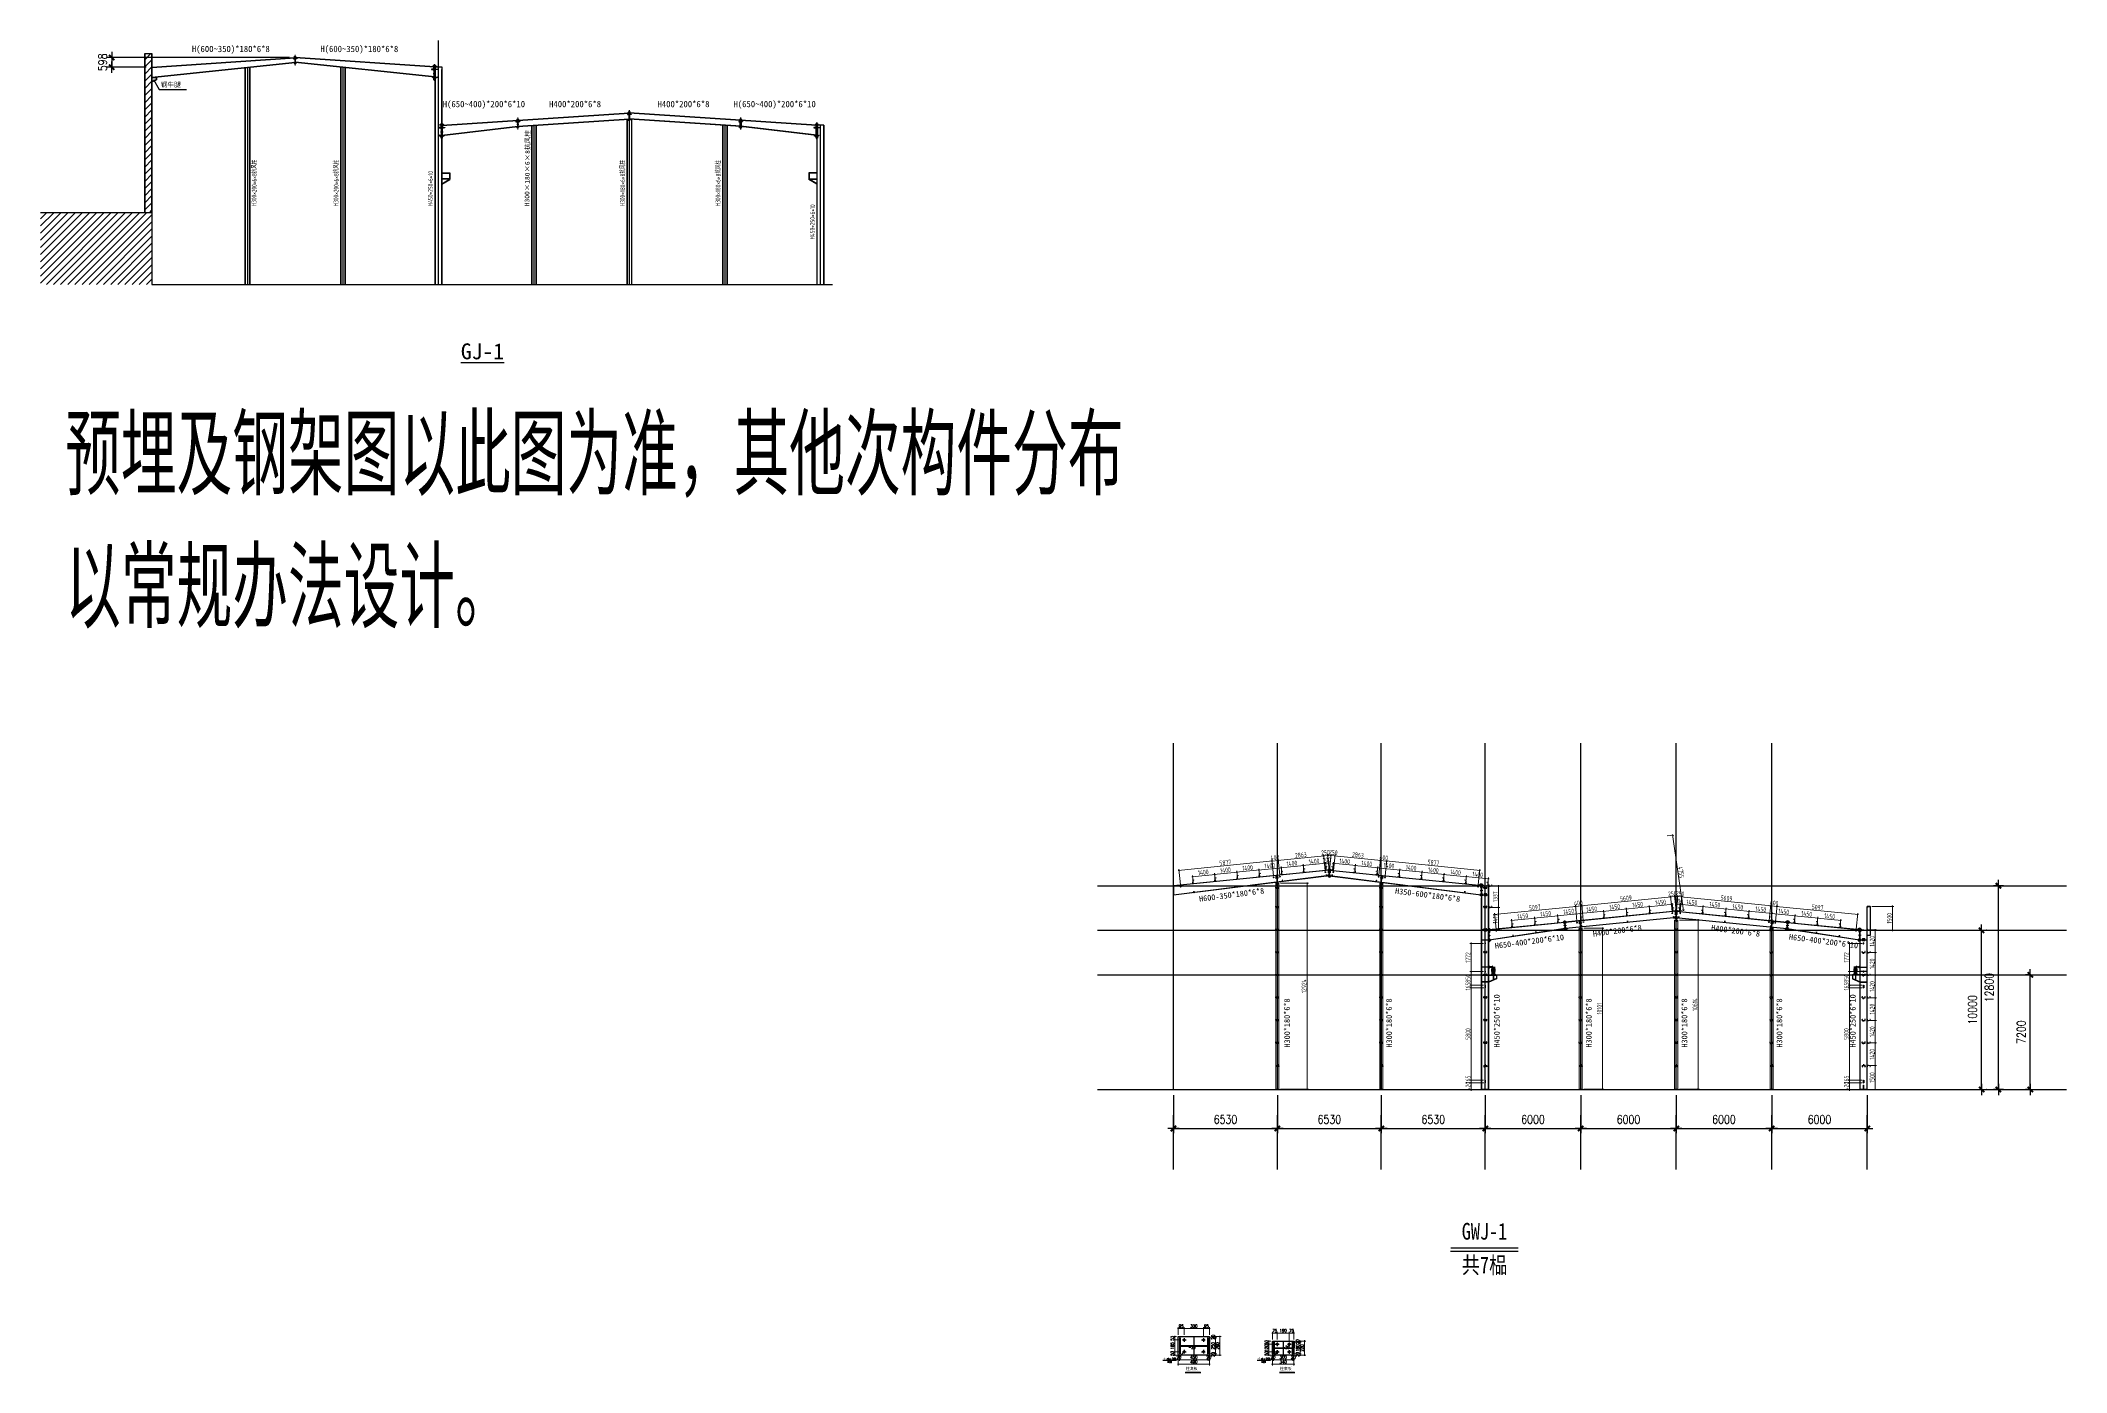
# Model space of a CAD drawing. Header units: millimetres. Extents: x -300006 to 582436, y -239689 to 0.
# Drawn here: x -179984 to -52679, y -239689 to -156034 of the extents above; entities that cross this region are included whole.
import ezdxf
from ezdxf.enums import TextEntityAlignment as Align

# ---------------------------------------------------------------- set-up
doc = ezdxf.new("R2010")
doc.units = ezdxf.units.MM
for name, pattern in [('4', [5, 1.5, -1, 1.5, -1]), ('ACAD_ISO02W100', [15, 12, -3]), ('CENTERX2', [101.6, 63.5, -12.7, 12.7, -12.7]), ('DIVIDE2', [15.875, 6.35, -3.175, 0, -3.175, 0, -3.175]), ('z', [36, 30, -2.5, 1, -2.5])]:
    doc.linetypes.add(name, pattern=pattern)
for name, color, linetype in [('10', 7, 'Continuous'), ('114', 2, 'Continuous'), ('14', 2, 'Continuous'), ('CENTER', 1, 'Continuous'), ('OTHEA', 253, 'Continuous'), ('PUB_HATCH', 8, 'Continuous'), ('S', 3, '4'), ('SAXIS', 253, 'z'), ('SYMB', 7, 'Continuous'), ('SYMBT', 7, 'Continuous'), ('一般文字', 6, 'Continuous'), ('柱子', 3, 'Continuous'), ('柱涂实', 54, 'Continuous'), ('螺栓', 15, 'Continuous'), ('螺栓孔标注', 253, 'Continuous')]:
    doc.layers.add(name, color=color, linetype=linetype)
doc.layers.add('钢架', color=7, linetype='Continuous', lineweight=25)
doc.styles.add('-宋体', font='')
doc.styles.add('DIM_FONT', font='SIMPLEX.shx', dxfattribs={"width": 0.8})
doc.styles.add('HZ1', font='simplex.shx', dxfattribs={"width": 0.7, "height": 888, "bigfont": 'fjktxt.shx'})
doc.styles.add('PkpmHz', font='Pkpmeng', dxfattribs={"width": 0.7, "bigfont": 'hztxt'})
doc.styles.get("Standard").update_dxf_attribs({"font": 'txt.shx', "height": 200})
doc.styles.add('TSSD_Rein', font='Tssdeng.shx', dxfattribs={"width": 0.7, "bigfont": 'hztxt.shx'})
doc.styles.add('W', font='romans.shx', dxfattribs={"width": 0.8, "height": 300, "bigfont": 'gbcbig.shx'})
doc.styles.add('宋体', font='')
doc.styles.add('样式 1', font='gbenor.shx', dxfattribs={"width": 0.8, "height": 300})
doc.styles.add('样式 4', font='romans.shx', dxfattribs={"width": 0.75, "height": 200})
doc.styles.get('-宋体').set_extended_font_data('SimSun')
doc.styles.get('宋体').set_extended_font_data('SimSun')
doc.dimstyles.new('1细化4倍GJ标注', dxfattribs={"dimtxt": 300, "dimasz": 40, "dimexe": 80, "dimexo": 100, "dimgap": 50, "dimtad": 1, "dimdec": 0, "dimlfac": 0.25, "dimzin": 0, "dimdsep": 46, "dimtxsty": '样式 4', "dimblk": 'ARCHTICK', "dimcen": 0.09, "dimdle": 50, "dimclrd": 252, "dimclre": 252, "dimclrt": 7, "dimadec": 0, "dimazin": 0, "dimtfac": 1, "dimtdec": 0, "dimtix": 1, "dimtmove": 2, "dimatfit": 3, "dimldrblk": 'ARCHTICK', "dimfxl": 1, "dimtolj": 1, "dimtzin": 0, "dimlwd": 13, "dimlwe": 13, "dimarcsym": 0})
doc.dimstyles.new('1细化GJ实际标注', dxfattribs={"dimtxt": 800, "dimasz": 80, "dimexe": 80, "dimexo": 100, "dimgap": 50, "dimtad": 1, "dimdec": 0, "dimzin": 0, "dimdsep": 46, "dimtxsty": '样式 1', "dimblk1": 'ARCHTICK', "dimblk2": 'ARCHTICK', "dimsah": 1, "dimcen": 0.09, "dimdle": 50, "dimclrd": 252, "dimclre": 252, "dimclrt": 7, "dimadec": 0, "dimazin": 0, "dimtfac": 1, "dimtdec": 0, "dimtix": 1, "dimtmove": 2, "dimatfit": 3, "dimldrblk": 'ARCHTICK', "dimfxl": 80, "dimtolj": 1, "dimtzin": 0, "dimlwd": 13, "dimlwe": 13, "dimarcsym": 0})
doc.dimstyles.new('WGH', dxfattribs={"dimscale": 1.2, "dimtxt": 450, "dimasz": 2, "dimexe": 250, "dimexo": 300, "dimgap": 250, "dimtad": 1, "dimdec": 0, "dimzin": 0, "dimdsep": 46, "dimtxsty": 'DIM_FONT', "dimblk1": '_DIMX', "dimblk2": '_DIMX', "dimsah": 1, "dimcen": 0.09, "dimclrd": 3, "dimclre": 3, "dimclrt": 7, "dimadec": 0, "dimazin": 0, "dimtfac": 1, "dimtdec": 0, "dimtix": 1, "dimtmove": 2, "dimatfit": 3, "dimldrblk": '_DIMX', "dimfxl": 250, "dimtolj": 1, "dimtzin": 0, "dimarcsym": 0})

msp = doc.modelspace()

# ---------------------------------------------------------------- texts
at = {"color": 3, "linetype": 'ByBlock', "lineweight": 20, "ltscale": 0.5, "style": 'W', "width": 0.8}
for p in [(-107860.7, -238203.8), (-101945.7, -238203.8)]:
    msp.add_text('-20', height=180, dxfattribs=at).set_placement(p)
for s, width, insert, char_height, attachment_point in [('{\\fSimSun|b0|i0|c134|p2;H(600~350)*180*6*8}', 5142.87, (-165576.5, -156359.3), 400, 3), ('{\\fSimSun|b0|i0|c134|p2;H(600~350)*180*6*8}', 5142.87, (-162400.7, -156359.3), 400, 1), ('{\\fSimSun|b1|i0|c134|p2;钢牛腿}', 1503.062, (-172427.8, -158655.7), 300, 1), ('{\\fSimSun|b0|i0|c134|p2;H(650~400)*200*6*10}', 5142.87, (-154706.9, -159821.2), 400, 1), ('{\\fSimSun|b0|i0|c134|p2;H400*200*6*8}', 3731.363, (-148027.7, -159821.2), 400, 1), ('{\\fSimSun|b0|i0|c134|p2;H400*200*6*8}', 3731.363, (-137949.5, -159821.2), 400, 3), ('{\\fSimSun|b0|i0|c134|p2;H(650~400)*200*6*10}', 5142.87, (-131270.3, -159821.2), 400, 3), ('{\\fSimSun|b1|i0|c134|p2;\\LGJ-1}', 7274.867, (-153573.5, -175053.6), 1000, 1)]:
    msp.add_mtext_dynamic_manual_height_columns(s, width=width, gutter_width=1, heights=[0], dxfattribs=dict(insert=insert, char_height=char_height, attachment_point=attachment_point))
at = {"color": 0, "insert": (-178434.5, -179601.4), "char_height": 5000, "attachment_point": 1, "style": 'PkpmHz'}
msp.add_mtext_dynamic_manual_height_columns('预埋及钢架图以此图为准，其他次构件分布以常规办法设计。', width=66605.143, gutter_width=12.5, heights=[0], dxfattribs=at)
at = {"layer": '10', "style": '宋体'}
msp.add_text('H300×180×6×8抗风柱', height=300, rotation=89.392155, dxfattribs=at).set_placement((-149270.5, -166438.9, -105))
at = {"layer": '10', "style": 'TSSD_Rein', "width": 0.7}
for s, p in [('H300×200×6×8抗风柱', (-166419.8, -166438.9, -105)), ('H300×200×6×8抗风柱', (-161270.5, -166438.9, -105)), ('H300×180×6×8抗风柱', (-143270.5, -166438.9, -105)), ('H300×180×6×8抗风柱', (-137270.5, -166438.9, -105)), ('H450*250*6*10', (-155345.5, -166438.9, -105)), ('H450*250*6*10', (-131343.1, -168534.4, -105))]:
    msp.add_text(s, height=300, rotation=89.392155, dxfattribs=at).set_placement(p)
at = {"layer": '10', "style": 'HZ1', "width": 2.090268}
for p, p2 in [((-108016, -239551.4), (-107282.3, -239551.4)), ((-102100.9, -239551.4), (-101367.2, -239551.4))]:
    msp.add_text('柱底板', height=175.5, dxfattribs=at).set_placement(p, p2, align=Align.FIT)
at = {"layer": 'SYMBT', "style": '-宋体', "width": 0.8}
for s, p in [('GWJ-1', (-89252.6, -230821.7)), ('共7榀', (-89252.6, -232921.7))]:
    msp.add_text(s, height=1050, dxfattribs=at).set_placement(p, align=Align.MIDDLE)
at = {"layer": '一般文字', "color": 6, "lineweight": 20, "style": '宋体'}
for s, rotation, p in [('H600-350*180*6*8', 7.35, (-107158.9, -210132.7)), ('H350-600*180*6*8', 352.65, (-94884.1, -209610.5)), ('H650-400*200*6*10', 7.35, (-88575.4, -213080.9)), ('H400*200*6*8', 7.35, (-82413.1, -212320.1)), ('H400*200*6*8', 352.65, (-75022.9, -211929.1)), ('H650-400*200*6*10', 352.65, (-70135.9, -212499))]:
    msp.add_text(s, height=360.5, rotation=rotation, dxfattribs=at).set_placement(p)
at = {"layer": '一般文字', "color": 4, "lineweight": 20, "style": '宋体'}
for s, p in [('H300*180*6*8', (-101471.6, -219283.4)), ('H300*180*6*8', (-95061.6, -219283.4)), ('H450*250*6*10', (-88288.7, -219283.4)), ('H300*180*6*8', (-82510.5, -219283.4)), ('H300*180*6*8', (-76502.2, -219283.4)), ('H300*180*6*8', (-70536, -219283.4)), ('H450*250*6*10', (-65922.7, -219283.4))]:
    msp.add_text(s, height=360.5, rotation=90.18, dxfattribs=at).set_placement(p)
at = {"layer": '螺栓孔标注', "style": 'HZ1'}
for s, width, p, p2 in [('孔d=38', 1.390967, (-109414.9, -238899.8), (-108644.9, -238899.8)), ('孔d=29', 1.406086, (-103499.8, -238899.8), (-102729.8, -238899.8))]:
    msp.add_text(s, height=125, dxfattribs=dict(at, width=width)).set_placement(p, p2, align=Align.FIT)
at = {"layer": '螺栓孔标注'}
for s, width, p, p2 in [('M30', 0.863999, (-109164.9, -239087.3), (-108894.9, -239087.3)), ('M24', 0.809999, (-103249.8, -239087.3), (-102979.8, -239087.3))]:
    msp.add_text(s, height=125, dxfattribs=dict(at, width=width)).set_placement(p, p2, align=Align.FIT)

# ---------------------------------------------------------------- blocks, each defined once
blk = doc.blocks.new('_DIMX')
blk.add_line((-150, 0), (150, 0))
at = {"const_width": 50}
blk.add_lwpolyline([(-70, -70), (70, 70)], dxfattribs=at)
blk = doc.blocks.new('*D369')
at = {"color": 3, "lineweight": -2, "transparency": 16777216}
for p, q in [((-108792, -222276), (-108792, -224666)), ((-102262, -222276), (-102262, -224666)), ((-108790, -224366), (-102265, -224366))]:
    blk.add_line(p, q, dxfattribs=at)
at = {"layer": 'Defpoints', "color": 0, "transparency": 16777216}
for p in [(-108792, -221916), (-102262, -221916), (-102262, -224366)]:
    blk.add_point(p, dxfattribs=at)
at = {"color": 3, "lineweight": -2, "transparency": 16777216, "xscale": 2.4, "yscale": 2.4, "zscale": 2.4, "rotation": 180}
blk.add_blockref('_DIMX', (-108792, -224366), dxfattribs=at)
at = {"color": 3, "lineweight": -2, "transparency": 16777216, "xscale": 2.4, "yscale": 2.4, "zscale": 2.4}
blk.add_blockref('_DIMX', (-102262, -224366), dxfattribs=at)
at = {"color": 7, "transparency": 16777216, "insert": (-105527, -223796), "char_height": 540, "attachment_point": 5, "style": 'DIM_FONT'}
blk.add_mtext('\\A1;6530', dxfattribs=at)
blk = doc.blocks.new('*D370')
at = {"color": 3, "lineweight": -2, "transparency": 16777216}
for p, q in [((-102262, -222276), (-102262, -224666)), ((-95732, -222276), (-95732, -224666)), ((-102260, -224366), (-95735, -224366))]:
    blk.add_line(p, q, dxfattribs=at)
at = {"layer": 'Defpoints', "color": 0, "transparency": 16777216}
for p in [(-102262, -221916), (-95732, -221916), (-95732, -224366)]:
    blk.add_point(p, dxfattribs=at)
at = {"color": 3, "lineweight": -2, "transparency": 16777216, "xscale": 2.4, "yscale": 2.4, "zscale": 2.4, "rotation": 180}
blk.add_blockref('_DIMX', (-102262, -224366), dxfattribs=at)
at = {"color": 3, "lineweight": -2, "transparency": 16777216, "xscale": 2.4, "yscale": 2.4, "zscale": 2.4}
blk.add_blockref('_DIMX', (-95732, -224366), dxfattribs=at)
at = {"color": 7, "transparency": 16777216, "insert": (-98997, -223796), "char_height": 540, "attachment_point": 5, "style": 'DIM_FONT'}
blk.add_mtext('\\A1;6530', dxfattribs=at)
blk = doc.blocks.new('*D371')
at = {"color": 3, "lineweight": -2, "transparency": 16777216}
for p, q in [((-95732, -222276), (-95732, -224666)), ((-89202, -222276), (-89202, -224666)), ((-95730, -224366), (-89205, -224366))]:
    blk.add_line(p, q, dxfattribs=at)
at = {"layer": 'Defpoints', "color": 0, "transparency": 16777216}
for p in [(-95732, -221916), (-89202, -221916), (-89202, -224366)]:
    blk.add_point(p, dxfattribs=at)
at = {"color": 3, "lineweight": -2, "transparency": 16777216, "xscale": 2.4, "yscale": 2.4, "zscale": 2.4, "rotation": 180}
blk.add_blockref('_DIMX', (-95732, -224366), dxfattribs=at)
at = {"color": 3, "lineweight": -2, "transparency": 16777216, "xscale": 2.4, "yscale": 2.4, "zscale": 2.4}
blk.add_blockref('_DIMX', (-89202, -224366), dxfattribs=at)
at = {"color": 7, "transparency": 16777216, "insert": (-92467, -223796), "char_height": 540, "attachment_point": 5, "style": 'DIM_FONT'}
blk.add_mtext('\\A1;6530', dxfattribs=at)
blk = doc.blocks.new('*D372')
at = {"color": 3, "lineweight": -2, "transparency": 16777216}
for p, q in [((-89202, -222276), (-89202, -224666)), ((-83202, -222276), (-83202, -224666)), ((-89200, -224366), (-83205, -224366))]:
    blk.add_line(p, q, dxfattribs=at)
at = {"layer": 'Defpoints', "color": 0, "transparency": 16777216}
for p in [(-89202, -221916), (-83202, -221916), (-83202, -224366)]:
    blk.add_point(p, dxfattribs=at)
at = {"color": 3, "lineweight": -2, "transparency": 16777216, "xscale": 2.4, "yscale": 2.4, "zscale": 2.4, "rotation": 180}
blk.add_blockref('_DIMX', (-89202, -224366), dxfattribs=at)
at = {"color": 3, "lineweight": -2, "transparency": 16777216, "xscale": 2.4, "yscale": 2.4, "zscale": 2.4}
blk.add_blockref('_DIMX', (-83202, -224366), dxfattribs=at)
at = {"color": 7, "transparency": 16777216, "insert": (-86202, -223796), "char_height": 540, "attachment_point": 5, "style": 'DIM_FONT'}
blk.add_mtext('\\A1;6000', dxfattribs=at)
blk = doc.blocks.new('*D373')
at = {"color": 3, "lineweight": -2, "transparency": 16777216}
for p, q in [((-83202, -222276), (-83202, -224666)), ((-77202, -222276), (-77202, -224666)), ((-83200, -224366), (-77205, -224366))]:
    blk.add_line(p, q, dxfattribs=at)
at = {"layer": 'Defpoints', "color": 0, "transparency": 16777216}
for p in [(-83202, -221916), (-77202, -221916), (-77202, -224366)]:
    blk.add_point(p, dxfattribs=at)
at = {"color": 3, "lineweight": -2, "transparency": 16777216, "xscale": 2.4, "yscale": 2.4, "zscale": 2.4, "rotation": 180}
blk.add_blockref('_DIMX', (-83202, -224366), dxfattribs=at)
at = {"color": 3, "lineweight": -2, "transparency": 16777216, "xscale": 2.4, "yscale": 2.4, "zscale": 2.4}
blk.add_blockref('_DIMX', (-77202, -224366), dxfattribs=at)
at = {"color": 7, "transparency": 16777216, "insert": (-80202, -223796), "char_height": 540, "attachment_point": 5, "style": 'DIM_FONT'}
blk.add_mtext('\\A1;6000', dxfattribs=at)
blk = doc.blocks.new('*D374')
at = {"color": 3, "lineweight": -2, "transparency": 16777216}
for p, q in [((-77202, -222276), (-77202, -224666)), ((-71202, -222276), (-71202, -224666)), ((-77200, -224366), (-71205, -224366))]:
    blk.add_line(p, q, dxfattribs=at)
at = {"layer": 'Defpoints', "color": 0, "transparency": 16777216}
for p in [(-77202, -221916), (-71202, -221916), (-71202, -224366)]:
    blk.add_point(p, dxfattribs=at)
at = {"color": 3, "lineweight": -2, "transparency": 16777216, "xscale": 2.4, "yscale": 2.4, "zscale": 2.4, "rotation": 180}
blk.add_blockref('_DIMX', (-77202, -224366), dxfattribs=at)
at = {"color": 3, "lineweight": -2, "transparency": 16777216, "xscale": 2.4, "yscale": 2.4, "zscale": 2.4}
blk.add_blockref('_DIMX', (-71202, -224366), dxfattribs=at)
at = {"color": 7, "transparency": 16777216, "insert": (-74202, -223796), "char_height": 540, "attachment_point": 5, "style": 'DIM_FONT'}
blk.add_mtext('\\A1;6000', dxfattribs=at)
blk = doc.blocks.new('*D375')
at = {"color": 3, "lineweight": -2, "transparency": 16777216}
for p, q in [((-71202, -222276), (-71202, -224666)), ((-65202, -222276), (-65202, -224666)), ((-71200, -224366), (-65205, -224366))]:
    blk.add_line(p, q, dxfattribs=at)
at = {"layer": 'Defpoints', "color": 0, "transparency": 16777216}
for p in [(-71202, -221916), (-65202, -221916), (-65202, -224366)]:
    blk.add_point(p, dxfattribs=at)
at = {"color": 3, "lineweight": -2, "transparency": 16777216, "xscale": 2.4, "yscale": 2.4, "zscale": 2.4, "rotation": 180}
blk.add_blockref('_DIMX', (-71202, -224366), dxfattribs=at)
at = {"color": 3, "lineweight": -2, "transparency": 16777216, "xscale": 2.4, "yscale": 2.4, "zscale": 2.4}
blk.add_blockref('_DIMX', (-65202, -224366), dxfattribs=at)
at = {"color": 7, "transparency": 16777216, "insert": (-68202, -223796), "char_height": 540, "attachment_point": 5, "style": 'DIM_FONT'}
blk.add_mtext('\\A1;6000', dxfattribs=at)
blk = doc.blocks.new('*D376')
at = {"color": 3, "lineweight": -2, "transparency": 16777216}
for p, q in [((-164349, -157103), (-175810, -157103)), ((-173349, -157702), (-175810, -157702)), ((-175510, -157101), (-175510, -157098)), ((-175510, -157103), (-175510, -157702)), ((-175510, -157704), (-175510, -157706))]:
    blk.add_line(p, q, dxfattribs=at)
at = {"layer": 'Defpoints', "color": 0, "transparency": 16777216}
for p in [(-175510, -157702), (-172989, -157702), (-163989, -157103)]:
    blk.add_point(p, dxfattribs=at)
at = {"color": 3, "lineweight": -2, "transparency": 16777216, "xscale": 2.4, "yscale": 2.4, "zscale": 2.4}
for p, rotation in [((-175510, -157103), 270), ((-175510, -157702), 90)]:
    blk.add_blockref('_DIMX', p, dxfattribs=dict(at, rotation=rotation))
at = {"color": 7, "transparency": 16777216, "insert": (-176080, -157402), "char_height": 540, "attachment_point": 5, "rotation": 90, "style": 'DIM_FONT'}
blk.add_mtext('\\A1;598', dxfattribs=at)
blk = doc.blocks.new('螺栓')
at = {"layer": 'CENTER', "lineweight": 18, "ltscale": 10}
blk.add_line((-70, 0), (50, 0), dxfattribs=at)
at = {"layer": '螺栓'}
for p, q in [((-58, -18), (-58, 18)), ((-58, 18), (-58, -18)), ((-55, 22), (-42, 22)), ((-40, -18), (-40, 18)), ((-40, -18), (-40, 18)), ((-40, -11), (-40, 11)), ((0, -22), (0, 22)), ((3, 25), (5, 25)), ((7, 22), (7, -22)), ((7, -18), (7, 18)), ((10, 22), (23, 22)), ((26, -18), (26, 18)), ((26, -18), (26, 18)), ((26, -11), (26, 11)), ((26, 11), (37, 11)), ((37, 11), (39, 8)), ((39, 8), (39, -8)), ((-58, -14), (-58, -18)), ((-42, -22), (-55, -22)), ((5, -25), (3, -25)), ((7, -14), (7, -18)), ((23, -22), (10, -22)), ((35, -11), (26, -11)), ((37, -11), (35, -11)), ((39, -8), (37, -11))]:
    blk.add_line(p, q, dxfattribs=at)
at = {"layer": '螺栓', "color": 5, "linetype": 'ACAD_ISO02W100'}
for p, q in [((-58, -11), (-58, 11)), ((7, 11), (-40, 11)), ((7, -11), (7, 11)), ((-40, -11), (7, -11))]:
    blk.add_line(p, q, dxfattribs=at)
at = {"layer": '螺栓', "lineweight": 18}
for p, q in [((-55, 14), (-42, 14)), ((10, 14), (23, 14)), ((-55, -14), (-42, -14)), ((10, -14), (23, -14))]:
    blk.add_line(p, q, dxfattribs=at)
at = {"layer": '螺栓', "color": 5}
for p, q in [((26, 11), (26, 0)), ((26, 0), (26, -11)), ((28, 3), (27, 1)), ((27, 1), (27, 0)), ((27, 0), (27, -1)), ((28, 11), (28, 10)), ((28, 9), (28, 8)), ((28, 7), (28, 6)), ((28, 5), (28, 4)), ((29, 11), (29, 0)), ((29, 0), (29, -11)), ((30, 7), (30, 6)), ((30, 5), (30, 4)), ((30, 3), (30, 1)), ((30, 1), (30, 0)), ((30, 0), (30, -1)), ((31, 11), (31, 10)), ((31, 9), (31, 8)), ((32, 11), (32, 0)), ((32, 0), (32, -11)), ((33, 11), (33, 10)), ((33, 9), (33, 8)), ((33, 7), (33, 6)), ((33, 5), (33, 4)), ((33, 3), (33, 1)), ((33, 1), (33, 0)), ((33, 0), (33, -1)), ((35, 11), (35, 0)), ((35, 0), (35, -11)), ((36, 11), (36, 10)), ((36, 9), (36, 8)), ((36, 7), (36, 6)), ((36, 5), (36, 3)), ((36, 3), (36, 1)), ((36, 1), (36, 0)), ((36, 0), (36, -1)), ((38, 0), (37, -11)), ((38, 10), (38, 0)), ((39, 8), (39, 8)), ((39, 7), (39, 6)), ((39, 5), (39, 3)), ((39, 3), (39, 1)), ((39, 1), (39, 0)), ((39, 0), (39, -1)), ((27, -1), (27, -3)), ((27, -4), (27, -5)), ((27, -6), (27, -7)), ((27, -8), (27, -9)), ((27, -10), (27, -11)), ((30, -1), (30, -3)), ((30, -4), (30, -5)), ((30, -6), (30, -7)), ((30, -8), (30, -9)), ((30, -10), (30, -11)), ((33, -2), (33, -3)), ((33, -4), (33, -5)), ((33, -6), (33, -7)), ((33, -8), (33, -10)), ((33, -10), (33, -11)), ((36, -2), (36, -3)), ((36, -4), (36, -5)), ((36, -6), (36, -7)), ((36, -8), (36, -10)), ((36, -10), (36, -11)), ((39, -2), (39, -3)), ((39, -4), (39, -5)), ((39, -6), (39, -7)), ((39, -8), (39, -9))]:
    blk.add_line(p, q, dxfattribs=at)
at = {"layer": '螺栓'}
for centre, radius, start, end in [((-54, 18), 4.18, 110.03593, 249.96306), ((-20, 0), 37.7, 157.98788, 202.01112), ((-44, 18), 4.18, 290.03593, 69.96306), ((-77, 0), 37.7, 337.98788, 22.01112), ((3, 22), 2.75, 89.9995, 179.9995), ((5, 22), 2.75, 359.9995, 89.9995), ((12, 18), 4.18, 110.03593, 249.96306), ((45, 0), 37.7, 157.98788, 202.01112), ((21, 18), 4.18, 290.03593, 69.96306), ((-12, 0), 37.7, 337.98788, 22.01112), ((-54, -18), 4.18, 110.03593, 249.96306), ((-44, -18), 4.18, 290.03593, 69.96306), ((3, -22), 2.75, 179.9995, 269.9995), ((5, -22), 2.75, 269.9995, 359.9995), ((12, -18), 4.18, 110.03593, 249.96306), ((21, -18), 4.18, 290.03593, 69.96306)]:
    blk.add_arc(centre, radius, start, end, dxfattribs=at)
blk = doc.blocks.new('_ArchTick')
at = {"color": 0, "linetype": 'ByBlock', "const_width": 0.4}
blk.add_lwpolyline([(-0.5, -0.5), (0.5, 0.5)], dxfattribs=at)
blk = doc.blocks.new('*D377')
at = {"color": 252, "linetype": 'ByBlock', "lineweight": 13, "transparency": 16777216}
for p, q in [((-108545, -239173), (-106485, -239173)), ((-108495, -238696), (-108495, -239253)), ((-106535, -238696), (-106535, -239253))]:
    blk.add_line(p, q, dxfattribs=at)
at = {"layer": 'Defpoints', "color": 0, "linetype": 'ByBlock', "transparency": 16777216}
for p in [(-108495, -238596), (-106535, -238596), (-106535, -239173)]:
    blk.add_point(p, dxfattribs=at)
at = {"color": 252, "linetype": 'ByBlock', "lineweight": 13, "transparency": 16777216, "xscale": 40, "yscale": 40, "zscale": 40, "rotation": 180}
blk.add_blockref('_ArchTick', (-108495, -239173), dxfattribs=at)
at = {"color": 252, "linetype": 'ByBlock', "lineweight": 13, "transparency": 16777216, "xscale": 40, "yscale": 40, "zscale": 40}
blk.add_blockref('_ArchTick', (-106535, -239173), dxfattribs=at)
at = {"color": 7, "linetype": 'ByBlock', "transparency": 16777216, "insert": (-107515, -239023), "char_height": 200, "attachment_point": 5, "style": '样式 4'}
blk.add_mtext('\\A1;490', dxfattribs=at)
blk = doc.blocks.new('*D378')
at = {"color": 252, "linetype": 'ByBlock', "lineweight": 13, "transparency": 16777216}
for p, q in [((-106435, -237436), (-105797, -237436)), ((-105877, -237386), (-105877, -238646)), ((-106435, -238596), (-105797, -238596))]:
    blk.add_line(p, q, dxfattribs=at)
at = {"layer": 'Defpoints', "color": 0, "linetype": 'ByBlock', "transparency": 16777216}
for p in [(-106535, -237436), (-106535, -238596), (-105877, -238596)]:
    blk.add_point(p, dxfattribs=at)
at = {"color": 252, "linetype": 'ByBlock', "lineweight": 13, "transparency": 16777216, "xscale": 40, "yscale": 40, "zscale": 40}
for p, rotation in [((-105877, -237436), 90), ((-105877, -238596), 270)]:
    blk.add_blockref('_ArchTick', p, dxfattribs=dict(at, rotation=rotation))
at = {"color": 7, "linetype": 'ByBlock', "transparency": 16777216, "insert": (-106027, -238016), "char_height": 200, "attachment_point": 5, "rotation": 90, "style": '样式 4'}
blk.add_mtext('\\A1;290', dxfattribs=at)
blk = doc.blocks.new('*D379')
at = {"color": 252, "linetype": 'ByBlock', "lineweight": 13, "transparency": 16777216}
for p, q in [((-106485, -236933), (-106965, -236933)), ((-106915, -237336), (-106915, -236853)), ((-106535, -237336), (-106535, -236853))]:
    blk.add_line(p, q, dxfattribs=at)
at = {"layer": 'Defpoints', "color": 0, "linetype": 'ByBlock', "transparency": 16777216}
for p in [(-106915, -236933), (-106915, -237436), (-106535, -237436)]:
    blk.add_point(p, dxfattribs=at)
at = {"color": 252, "linetype": 'ByBlock', "lineweight": 13, "transparency": 16777216, "xscale": 40, "yscale": 40, "zscale": 40, "rotation": 180}
blk.add_blockref('_ArchTick', (-106915, -236933), dxfattribs=at)
at = {"color": 252, "linetype": 'ByBlock', "lineweight": 13, "transparency": 16777216, "xscale": 40, "yscale": 40, "zscale": 40}
blk.add_blockref('_ArchTick', (-106535, -236933), dxfattribs=at)
at = {"color": 7, "linetype": 'ByBlock', "transparency": 16777216, "insert": (-106725, -236783), "char_height": 200, "attachment_point": 5, "style": '样式 4'}
blk.add_mtext('\\A1;95', dxfattribs=at)
blk = doc.blocks.new('*D380')
at = {"color": 252, "linetype": 'ByBlock', "lineweight": 13, "transparency": 16777216}
for p, q in [((-106864, -236933), (-108165, -236933)), ((-108115, -237336), (-108115, -236853)), ((-106914, -237432), (-106914, -236853))]:
    blk.add_line(p, q, dxfattribs=at)
at = {"layer": 'Defpoints', "color": 0, "linetype": 'ByBlock', "transparency": 16777216}
for p in [(-108115, -236933), (-108115, -237436), (-106914, -237532)]:
    blk.add_point(p, dxfattribs=at)
at = {"color": 252, "linetype": 'ByBlock', "lineweight": 13, "transparency": 16777216, "xscale": 40, "yscale": 40, "zscale": 40, "rotation": 180}
blk.add_blockref('_ArchTick', (-108115, -236933), dxfattribs=at)
at = {"color": 252, "linetype": 'ByBlock', "lineweight": 13, "transparency": 16777216, "xscale": 40, "yscale": 40, "zscale": 40}
blk.add_blockref('_ArchTick', (-106914, -236933), dxfattribs=at)
at = {"color": 7, "linetype": 'ByBlock', "transparency": 16777216, "insert": (-107514, -236783), "char_height": 200, "attachment_point": 5, "style": '样式 4'}
blk.add_mtext('\\A1;300', dxfattribs=at)
blk = doc.blocks.new('*D381')
at = {"color": 252, "linetype": 'ByBlock', "lineweight": 13, "transparency": 16777216}
for p, q in [((-108065, -236933), (-108545, -236933)), ((-108495, -237336), (-108495, -236853)), ((-108115, -237336), (-108115, -236853))]:
    blk.add_line(p, q, dxfattribs=at)
at = {"layer": 'Defpoints', "color": 0, "linetype": 'ByBlock', "transparency": 16777216}
for p in [(-108495, -236933), (-108495, -237436), (-108115, -237436)]:
    blk.add_point(p, dxfattribs=at)
at = {"color": 252, "linetype": 'ByBlock', "lineweight": 13, "transparency": 16777216, "xscale": 40, "yscale": 40, "zscale": 40, "rotation": 180}
blk.add_blockref('_ArchTick', (-108495, -236933), dxfattribs=at)
at = {"color": 252, "linetype": 'ByBlock', "lineweight": 13, "transparency": 16777216, "xscale": 40, "yscale": 40, "zscale": 40}
blk.add_blockref('_ArchTick', (-108115, -236933), dxfattribs=at)
at = {"color": 7, "linetype": 'ByBlock', "transparency": 16777216, "insert": (-108305, -236783), "char_height": 200, "attachment_point": 5, "style": '样式 4'}
blk.add_mtext('\\A1;95', dxfattribs=at)
blk = doc.blocks.new('*D382')
at = {"color": 252, "linetype": 'ByBlock', "lineweight": 13, "transparency": 16777216}
for p, q in [((-108595, -237436), (-108797, -237436)), ((-108333, -237646), (-108797, -237646)), ((-108717, -237436), (-108717, -237396)), ((-108717, -237436), (-108717, -237646)), ((-108717, -237646), (-108717, -237686))]:
    blk.add_line(p, q, dxfattribs=at)
at = {"layer": 'Defpoints', "color": 0, "linetype": 'ByBlock', "transparency": 16777216}
for p in [(-108717, -237646), (-108495, -237436), (-108233, -237646)]:
    blk.add_point(p, dxfattribs=at)
at = {"color": 252, "linetype": 'ByBlock', "lineweight": 13, "transparency": 16777216, "xscale": 40, "yscale": 40, "zscale": 40}
for p, rotation in [((-108717, -237436), 270), ((-108717, -237646), 90)]:
    blk.add_blockref('_ArchTick', p, dxfattribs=dict(at, rotation=rotation))
at = {"color": 7, "linetype": 'ByBlock', "transparency": 16777216, "insert": (-108867, -237541), "char_height": 200, "attachment_point": 5, "rotation": 90, "style": '样式 4'}
blk.add_mtext('\\A1;53', dxfattribs=at)
blk = doc.blocks.new('*D383')
at = {"color": 252, "linetype": 'ByBlock', "lineweight": 13, "transparency": 16777216}
for p, q in [((-108333, -237646), (-108797, -237646)), ((-108717, -237596), (-108717, -238436)), ((-108333, -238386), (-108797, -238386))]:
    blk.add_line(p, q, dxfattribs=at)
at = {"layer": 'Defpoints', "color": 0, "linetype": 'ByBlock', "transparency": 16777216}
for p in [(-108233, -237646), (-108717, -238386), (-108233, -238386)]:
    blk.add_point(p, dxfattribs=at)
at = {"color": 252, "linetype": 'ByBlock', "lineweight": 13, "transparency": 16777216, "xscale": 40, "yscale": 40, "zscale": 40}
for p, rotation in [((-108717, -237646), 90), ((-108717, -238386), 270)]:
    blk.add_blockref('_ArchTick', p, dxfattribs=dict(at, rotation=rotation))
at = {"color": 7, "linetype": 'ByBlock', "transparency": 16777216, "insert": (-108867, -238016), "char_height": 200, "attachment_point": 5, "rotation": 90, "style": '样式 4'}
blk.add_mtext('\\A1;185', dxfattribs=at)
blk = doc.blocks.new('*D384')
at = {"color": 252, "linetype": 'ByBlock', "lineweight": 13, "transparency": 16777216}
for p, q in [((-108594, -238396), (-108797, -238396)), ((-108595, -238596), (-108797, -238596)), ((-108717, -238396), (-108717, -238356)), ((-108717, -238396), (-108717, -238596)), ((-108717, -238596), (-108717, -238636))]:
    blk.add_line(p, q, dxfattribs=at)
at = {"layer": 'Defpoints', "color": 0, "linetype": 'ByBlock', "transparency": 16777216}
for p in [(-108717, -238596), (-108495, -238596), (-108494, -238396)]:
    blk.add_point(p, dxfattribs=at)
at = {"color": 252, "linetype": 'ByBlock', "lineweight": 13, "transparency": 16777216, "xscale": 40, "yscale": 40, "zscale": 40}
for p, rotation in [((-108717, -238396), 270), ((-108717, -238596), 90)]:
    blk.add_blockref('_ArchTick', p, dxfattribs=dict(at, rotation=rotation))
at = {"color": 7, "linetype": 'ByBlock', "transparency": 16777216, "insert": (-108867, -238496), "char_height": 200, "attachment_point": 5, "rotation": 90, "style": '样式 4'}
blk.add_mtext('\\A1;50', dxfattribs=at)
blk = doc.blocks.new('*D385')
at = {"color": 252, "lineweight": 13, "transparency": 16777216}
for p, q in [((-108495, -238886), (-108535, -238886)), ((-108495, -238696), (-108495, -238966)), ((-108495, -238886), (-108415, -238886)), ((-108415, -238616), (-108415, -238966)), ((-108415, -238886), (-108375, -238886))]:
    blk.add_line(p, q, dxfattribs=at)
at = {"layer": 'Defpoints', "color": 0, "transparency": 16777216}
for p in [(-108495, -238596), (-108415, -238516), (-108415, -238886)]:
    blk.add_point(p, dxfattribs=at)
at = {"color": 252, "lineweight": 13, "transparency": 16777216, "xscale": 40, "yscale": 40, "zscale": 40}
blk.add_blockref('_ArchTick', (-108495, -238886), dxfattribs=at)
at = {"color": 252, "lineweight": 13, "transparency": 16777216, "xscale": 40, "yscale": 40, "zscale": 40, "rotation": 180}
blk.add_blockref('_ArchTick', (-108415, -238886), dxfattribs=at)
at = {"color": 7, "transparency": 16777216, "insert": (-108455, -238736), "char_height": 200, "attachment_point": 5, "style": '样式 4'}
blk.add_mtext('\\A1;20', dxfattribs=at)
blk = doc.blocks.new('*D386')
at = {"color": 252, "lineweight": 13, "transparency": 16777216}
for p, q in [((-108464, -238886), (-106565, -238886)), ((-108414, -238636), (-108414, -238966)), ((-106615, -238616), (-106615, -238966))]:
    blk.add_line(p, q, dxfattribs=at)
at = {"layer": 'Defpoints', "color": 0, "transparency": 16777216}
for p in [(-108414, -238536), (-106615, -238516), (-106615, -238886)]:
    blk.add_point(p, dxfattribs=at)
at = {"color": 252, "lineweight": 13, "transparency": 16777216, "xscale": 40, "yscale": 40, "zscale": 40, "rotation": 180}
blk.add_blockref('_ArchTick', (-108414, -238886), dxfattribs=at)
at = {"color": 252, "lineweight": 13, "transparency": 16777216, "xscale": 40, "yscale": 40, "zscale": 40}
blk.add_blockref('_ArchTick', (-106615, -238886), dxfattribs=at)
at = {"color": 7, "transparency": 16777216, "insert": (-107514, -238736), "char_height": 200, "attachment_point": 5, "style": '样式 4'}
blk.add_mtext('\\A1;450', dxfattribs=at)
blk = doc.blocks.new('*D387')
at = {"color": 252, "lineweight": 13, "transparency": 16777216}
for p, q in [((-106615, -238886), (-106655, -238886)), ((-106615, -238616), (-106615, -238966)), ((-106615, -238886), (-106535, -238886)), ((-106535, -238696), (-106535, -238966)), ((-106535, -238886), (-106495, -238886))]:
    blk.add_line(p, q, dxfattribs=at)
at = {"layer": 'Defpoints', "color": 0, "transparency": 16777216}
for p in [(-106615, -238516), (-106535, -238596), (-106535, -238886)]:
    blk.add_point(p, dxfattribs=at)
at = {"color": 252, "lineweight": 13, "transparency": 16777216, "xscale": 40, "yscale": 40, "zscale": 40}
blk.add_blockref('_ArchTick', (-106615, -238886), dxfattribs=at)
at = {"color": 252, "lineweight": 13, "transparency": 16777216, "xscale": 40, "yscale": 40, "zscale": 40, "rotation": 180}
blk.add_blockref('_ArchTick', (-106535, -238886), dxfattribs=at)
at = {"color": 7, "transparency": 16777216, "insert": (-106575, -238736), "char_height": 200, "attachment_point": 5, "style": '样式 4'}
blk.add_mtext('\\A1;20', dxfattribs=at)
blk = doc.blocks.new('*D388')
at = {"color": 252, "lineweight": 13, "transparency": 16777216}
for p, q in [((-106515, -237516), (-106076, -237516)), ((-106435, -237436), (-106076, -237436)), ((-106156, -237436), (-106156, -237396)), ((-106156, -237436), (-106156, -237516)), ((-106156, -237516), (-106156, -237556))]:
    blk.add_line(p, q, dxfattribs=at)
at = {"layer": 'Defpoints', "color": 0, "transparency": 16777216}
for p in [(-106615, -237516), (-106535, -237436), (-106156, -237516)]:
    blk.add_point(p, dxfattribs=at)
at = {"color": 252, "lineweight": 13, "transparency": 16777216, "xscale": 40, "yscale": 40, "zscale": 40}
for p, rotation in [((-106156, -237436), 270), ((-106156, -237516), 90)]:
    blk.add_blockref('_ArchTick', p, dxfattribs=dict(at, rotation=rotation))
at = {"color": 7, "transparency": 16777216, "insert": (-106306, -237476), "char_height": 200, "attachment_point": 5, "rotation": 90, "style": '样式 4'}
blk.add_mtext('\\A1;20', dxfattribs=at)
blk = doc.blocks.new('*D389')
at = {"color": 252, "lineweight": 13, "transparency": 16777216}
for p, q in [((-106515, -237516), (-106076, -237516)), ((-106156, -237466), (-106156, -238566)), ((-106515, -238516), (-106076, -238516))]:
    blk.add_line(p, q, dxfattribs=at)
at = {"layer": 'Defpoints', "color": 0, "transparency": 16777216}
for p in [(-106615, -237516), (-106615, -238516), (-106156, -238516)]:
    blk.add_point(p, dxfattribs=at)
at = {"color": 252, "lineweight": 13, "transparency": 16777216, "xscale": 40, "yscale": 40, "zscale": 40}
for p, rotation in [((-106156, -237516), 90), ((-106156, -238516), 270)]:
    blk.add_blockref('_ArchTick', p, dxfattribs=dict(at, rotation=rotation))
at = {"color": 7, "transparency": 16777216, "insert": (-106306, -238016), "char_height": 200, "attachment_point": 5, "rotation": 90, "style": '样式 4'}
blk.add_mtext('\\A1;250', dxfattribs=at)
blk = doc.blocks.new('*D390')
at = {"color": 252, "lineweight": 13, "transparency": 16777216}
for p, q in [((-106515, -238516), (-106077, -238516)), ((-106435, -238596), (-106077, -238596)), ((-106157, -238516), (-106157, -238476)), ((-106157, -238516), (-106157, -238596)), ((-106157, -238596), (-106157, -238636))]:
    blk.add_line(p, q, dxfattribs=at)
at = {"layer": 'Defpoints', "color": 0, "transparency": 16777216}
for p in [(-106615, -238516), (-106535, -238596), (-106157, -238596)]:
    blk.add_point(p, dxfattribs=at)
at = {"color": 252, "lineweight": 13, "transparency": 16777216, "xscale": 40, "yscale": 40, "zscale": 40}
for p, rotation in [((-106157, -238516), 270), ((-106157, -238596), 90)]:
    blk.add_blockref('_ArchTick', p, dxfattribs=dict(at, rotation=rotation))
at = {"color": 7, "transparency": 16777216, "insert": (-106307, -238556), "char_height": 200, "attachment_point": 5, "rotation": 90, "style": '样式 4'}
blk.add_mtext('\\A1;20', dxfattribs=at)
blk = doc.blocks.new('*D391')
at = {"color": 252, "linetype": 'ByBlock', "lineweight": 13, "transparency": 16777216}
for p, q in [((-102630, -239173), (-101170, -239173)), ((-102580, -238696), (-102580, -239253)), ((-101220, -238696), (-101220, -239253))]:
    blk.add_line(p, q, dxfattribs=at)
at = {"layer": 'Defpoints', "color": 0, "linetype": 'ByBlock', "transparency": 16777216}
for p in [(-102580, -238596), (-101220, -238596), (-101220, -239173)]:
    blk.add_point(p, dxfattribs=at)
at = {"color": 252, "linetype": 'ByBlock', "lineweight": 13, "transparency": 16777216, "xscale": 40, "yscale": 40, "zscale": 40, "rotation": 180}
blk.add_blockref('_ArchTick', (-102580, -239173), dxfattribs=at)
at = {"color": 252, "linetype": 'ByBlock', "lineweight": 13, "transparency": 16777216, "xscale": 40, "yscale": 40, "zscale": 40}
blk.add_blockref('_ArchTick', (-101220, -239173), dxfattribs=at)
at = {"color": 7, "linetype": 'ByBlock', "transparency": 16777216, "insert": (-101900, -239023), "char_height": 200, "attachment_point": 5, "style": '样式 4'}
blk.add_mtext('\\A1;340', dxfattribs=at)
blk = doc.blocks.new('*D392')
at = {"color": 252, "linetype": 'ByBlock', "lineweight": 13, "transparency": 16777216}
for p, q in [((-101120, -237716), (-100482, -237716)), ((-100562, -237666), (-100562, -238646)), ((-101120, -238596), (-100482, -238596))]:
    blk.add_line(p, q, dxfattribs=at)
at = {"layer": 'Defpoints', "color": 0, "linetype": 'ByBlock', "transparency": 16777216}
for p in [(-101220, -237716), (-101220, -238596), (-100562, -238596)]:
    blk.add_point(p, dxfattribs=at)
at = {"color": 252, "linetype": 'ByBlock', "lineweight": 13, "transparency": 16777216, "xscale": 40, "yscale": 40, "zscale": 40}
for p, rotation in [((-100562, -237716), 90), ((-100562, -238596), 270)]:
    blk.add_blockref('_ArchTick', p, dxfattribs=dict(at, rotation=rotation))
at = {"color": 7, "linetype": 'ByBlock', "transparency": 16777216, "insert": (-100712, -238156), "char_height": 200, "attachment_point": 5, "rotation": 90, "style": '样式 4'}
blk.add_mtext('\\A1;220', dxfattribs=at)
blk = doc.blocks.new('*D393')
at = {"color": 252, "linetype": 'ByBlock', "lineweight": 13, "transparency": 16777216}
for p, q in [((-101520, -237213), (-101560, -237213)), ((-101520, -237616), (-101520, -237133)), ((-101220, -237213), (-101520, -237213)), ((-101220, -237616), (-101220, -237133)), ((-101220, -237213), (-101180, -237213))]:
    blk.add_line(p, q, dxfattribs=at)
at = {"layer": 'Defpoints', "color": 0, "linetype": 'ByBlock', "transparency": 16777216}
for p in [(-101520, -237213), (-101520, -237716), (-101220, -237716)]:
    blk.add_point(p, dxfattribs=at)
at = {"color": 252, "linetype": 'ByBlock', "lineweight": 13, "transparency": 16777216, "xscale": 40, "yscale": 40, "zscale": 40}
blk.add_blockref('_ArchTick', (-101520, -237213), dxfattribs=at)
at = {"color": 252, "linetype": 'ByBlock', "lineweight": 13, "transparency": 16777216, "xscale": 40, "yscale": 40, "zscale": 40, "rotation": 180}
blk.add_blockref('_ArchTick', (-101220, -237213), dxfattribs=at)
at = {"color": 7, "linetype": 'ByBlock', "transparency": 16777216, "insert": (-101370, -237063), "char_height": 200, "attachment_point": 5, "style": '样式 4'}
blk.add_mtext('\\A1;75', dxfattribs=at)
blk = doc.blocks.new('*D394')
at = {"color": 252, "linetype": 'ByBlock', "lineweight": 13, "transparency": 16777216}
for p, q in [((-101469, -237213), (-102330, -237213)), ((-102280, -237616), (-102280, -237133)), ((-101519, -237702), (-101519, -237133))]:
    blk.add_line(p, q, dxfattribs=at)
at = {"layer": 'Defpoints', "color": 0, "linetype": 'ByBlock', "transparency": 16777216}
for p in [(-102280, -237213), (-102280, -237716), (-101519, -237802)]:
    blk.add_point(p, dxfattribs=at)
at = {"color": 252, "linetype": 'ByBlock', "lineweight": 13, "transparency": 16777216, "xscale": 40, "yscale": 40, "zscale": 40, "rotation": 180}
blk.add_blockref('_ArchTick', (-102280, -237213), dxfattribs=at)
at = {"color": 252, "linetype": 'ByBlock', "lineweight": 13, "transparency": 16777216, "xscale": 40, "yscale": 40, "zscale": 40}
blk.add_blockref('_ArchTick', (-101519, -237213), dxfattribs=at)
at = {"color": 7, "linetype": 'ByBlock', "transparency": 16777216, "insert": (-101899, -237063), "char_height": 200, "attachment_point": 5, "style": '样式 4'}
blk.add_mtext('\\A1;190', dxfattribs=at)
blk = doc.blocks.new('*D395')
at = {"color": 252, "linetype": 'ByBlock', "lineweight": 13, "transparency": 16777216}
for p, q in [((-102580, -237213), (-102620, -237213)), ((-102580, -237616), (-102580, -237133)), ((-102280, -237213), (-102580, -237213)), ((-102280, -237616), (-102280, -237133)), ((-102280, -237213), (-102240, -237213))]:
    blk.add_line(p, q, dxfattribs=at)
at = {"layer": 'Defpoints', "color": 0, "linetype": 'ByBlock', "transparency": 16777216}
for p in [(-102580, -237213), (-102580, -237716), (-102280, -237716)]:
    blk.add_point(p, dxfattribs=at)
at = {"color": 252, "linetype": 'ByBlock', "lineweight": 13, "transparency": 16777216, "xscale": 40, "yscale": 40, "zscale": 40}
blk.add_blockref('_ArchTick', (-102580, -237213), dxfattribs=at)
at = {"color": 252, "linetype": 'ByBlock', "lineweight": 13, "transparency": 16777216, "xscale": 40, "yscale": 40, "zscale": 40, "rotation": 180}
blk.add_blockref('_ArchTick', (-102280, -237213), dxfattribs=at)
at = {"color": 7, "linetype": 'ByBlock', "transparency": 16777216, "insert": (-102430, -237063), "char_height": 200, "attachment_point": 5, "style": '样式 4'}
blk.add_mtext('\\A1;75', dxfattribs=at)
blk = doc.blocks.new('*D396')
at = {"color": 252, "linetype": 'ByBlock', "lineweight": 13, "transparency": 16777216}
for p, q in [((-102680, -237716), (-102882, -237716)), ((-102498, -237916), (-102882, -237916)), ((-102802, -237716), (-102802, -237676)), ((-102802, -237716), (-102802, -237916)), ((-102802, -237916), (-102802, -237956))]:
    blk.add_line(p, q, dxfattribs=at)
at = {"layer": 'Defpoints', "color": 0, "linetype": 'ByBlock', "transparency": 16777216}
for p in [(-102802, -237916), (-102580, -237716), (-102398, -237916)]:
    blk.add_point(p, dxfattribs=at)
at = {"color": 252, "linetype": 'ByBlock', "lineweight": 13, "transparency": 16777216, "xscale": 40, "yscale": 40, "zscale": 40}
for p, rotation in [((-102802, -237716), 270), ((-102802, -237916), 90)]:
    blk.add_blockref('_ArchTick', p, dxfattribs=dict(at, rotation=rotation))
at = {"color": 7, "linetype": 'ByBlock', "transparency": 16777216, "insert": (-102952, -237816), "char_height": 200, "attachment_point": 5, "rotation": 90, "style": '样式 4'}
blk.add_mtext('\\A1;50', dxfattribs=at)
blk = doc.blocks.new('*D397')
at = {"color": 252, "linetype": 'ByBlock', "lineweight": 13, "transparency": 16777216}
for p, q in [((-102498, -237916), (-102882, -237916)), ((-102802, -237866), (-102802, -238446)), ((-102498, -238396), (-102882, -238396))]:
    blk.add_line(p, q, dxfattribs=at)
at = {"layer": 'Defpoints', "color": 0, "linetype": 'ByBlock', "transparency": 16777216}
for p in [(-102398, -237916), (-102802, -238396), (-102398, -238396)]:
    blk.add_point(p, dxfattribs=at)
at = {"color": 252, "linetype": 'ByBlock', "lineweight": 13, "transparency": 16777216, "xscale": 40, "yscale": 40, "zscale": 40}
for p, rotation in [((-102802, -237916), 90), ((-102802, -238396), 270)]:
    blk.add_blockref('_ArchTick', p, dxfattribs=dict(at, rotation=rotation))
at = {"color": 7, "linetype": 'ByBlock', "transparency": 16777216, "insert": (-102952, -238156), "char_height": 200, "attachment_point": 5, "rotation": 90, "style": '样式 4'}
blk.add_mtext('\\A1;120', dxfattribs=at)
blk = doc.blocks.new('*D398')
at = {"color": 252, "linetype": 'ByBlock', "lineweight": 13, "transparency": 16777216}
for p, q in [((-102679, -238396), (-102882, -238396)), ((-102680, -238596), (-102882, -238596)), ((-102802, -238396), (-102802, -238356)), ((-102802, -238396), (-102802, -238596)), ((-102802, -238596), (-102802, -238636))]:
    blk.add_line(p, q, dxfattribs=at)
at = {"layer": 'Defpoints', "color": 0, "linetype": 'ByBlock', "transparency": 16777216}
for p in [(-102802, -238596), (-102580, -238596), (-102579, -238396)]:
    blk.add_point(p, dxfattribs=at)
at = {"color": 252, "linetype": 'ByBlock', "lineweight": 13, "transparency": 16777216, "xscale": 40, "yscale": 40, "zscale": 40}
for p, rotation in [((-102802, -238396), 270), ((-102802, -238596), 90)]:
    blk.add_blockref('_ArchTick', p, dxfattribs=dict(at, rotation=rotation))
at = {"color": 7, "linetype": 'ByBlock', "transparency": 16777216, "insert": (-102952, -238496), "char_height": 200, "attachment_point": 5, "rotation": 90, "style": '样式 4'}
blk.add_mtext('\\A1;50', dxfattribs=at)
blk = doc.blocks.new('*D399')
at = {"color": 252, "lineweight": 13, "transparency": 16777216}
for p, q in [((-102580, -238886), (-102620, -238886)), ((-102580, -238696), (-102580, -238966)), ((-102580, -238886), (-102500, -238886)), ((-102500, -238616), (-102500, -238966)), ((-102500, -238886), (-102460, -238886))]:
    blk.add_line(p, q, dxfattribs=at)
at = {"layer": 'Defpoints', "color": 0, "transparency": 16777216}
for p in [(-102580, -238596), (-102500, -238516), (-102500, -238886)]:
    blk.add_point(p, dxfattribs=at)
at = {"color": 252, "lineweight": 13, "transparency": 16777216, "xscale": 40, "yscale": 40, "zscale": 40}
blk.add_blockref('_ArchTick', (-102580, -238886), dxfattribs=at)
at = {"color": 252, "lineweight": 13, "transparency": 16777216, "xscale": 40, "yscale": 40, "zscale": 40, "rotation": 180}
blk.add_blockref('_ArchTick', (-102500, -238886), dxfattribs=at)
at = {"color": 7, "transparency": 16777216, "insert": (-102540, -238736), "char_height": 200, "attachment_point": 5, "style": '样式 4'}
blk.add_mtext('\\A1;20', dxfattribs=at)
blk = doc.blocks.new('*D400')
at = {"color": 252, "lineweight": 13, "transparency": 16777216}
for p, q in [((-102549, -238886), (-101250, -238886)), ((-102499, -238636), (-102499, -238966)), ((-101300, -238616), (-101300, -238966))]:
    blk.add_line(p, q, dxfattribs=at)
at = {"layer": 'Defpoints', "color": 0, "transparency": 16777216}
for p in [(-102499, -238536), (-101300, -238516), (-101300, -238886)]:
    blk.add_point(p, dxfattribs=at)
at = {"color": 252, "lineweight": 13, "transparency": 16777216, "xscale": 40, "yscale": 40, "zscale": 40, "rotation": 180}
blk.add_blockref('_ArchTick', (-102499, -238886), dxfattribs=at)
at = {"color": 252, "lineweight": 13, "transparency": 16777216, "xscale": 40, "yscale": 40, "zscale": 40}
blk.add_blockref('_ArchTick', (-101300, -238886), dxfattribs=at)
at = {"color": 7, "transparency": 16777216, "insert": (-101899, -238736), "char_height": 200, "attachment_point": 5, "style": '样式 4'}
blk.add_mtext('\\A1;300', dxfattribs=at)
blk = doc.blocks.new('*D401')
at = {"color": 252, "lineweight": 13, "transparency": 16777216}
for p, q in [((-101300, -238886), (-101340, -238886)), ((-101300, -238616), (-101300, -238966)), ((-101300, -238886), (-101220, -238886)), ((-101220, -238696), (-101220, -238966)), ((-101220, -238886), (-101180, -238886))]:
    blk.add_line(p, q, dxfattribs=at)
at = {"layer": 'Defpoints', "color": 0, "transparency": 16777216}
for p in [(-101300, -238516), (-101220, -238596), (-101220, -238886)]:
    blk.add_point(p, dxfattribs=at)
at = {"color": 252, "lineweight": 13, "transparency": 16777216, "xscale": 40, "yscale": 40, "zscale": 40}
blk.add_blockref('_ArchTick', (-101300, -238886), dxfattribs=at)
at = {"color": 252, "lineweight": 13, "transparency": 16777216, "xscale": 40, "yscale": 40, "zscale": 40, "rotation": 180}
blk.add_blockref('_ArchTick', (-101220, -238886), dxfattribs=at)
at = {"color": 7, "transparency": 16777216, "insert": (-101260, -238736), "char_height": 200, "attachment_point": 5, "style": '样式 4'}
blk.add_mtext('\\A1;20', dxfattribs=at)
blk = doc.blocks.new('*D402')
at = {"color": 252, "lineweight": 13, "transparency": 16777216}
for p, q in [((-101200, -237796), (-100761, -237796)), ((-101120, -237716), (-100761, -237716)), ((-100841, -237716), (-100841, -237676)), ((-100841, -237716), (-100841, -237796)), ((-100841, -237796), (-100841, -237836))]:
    blk.add_line(p, q, dxfattribs=at)
at = {"layer": 'Defpoints', "color": 0, "transparency": 16777216}
for p in [(-101300, -237796), (-101220, -237716), (-100841, -237796)]:
    blk.add_point(p, dxfattribs=at)
at = {"color": 252, "lineweight": 13, "transparency": 16777216, "xscale": 40, "yscale": 40, "zscale": 40}
for p, rotation in [((-100841, -237716), 270), ((-100841, -237796), 90)]:
    blk.add_blockref('_ArchTick', p, dxfattribs=dict(at, rotation=rotation))
at = {"color": 7, "transparency": 16777216, "insert": (-100991, -237756), "char_height": 200, "attachment_point": 5, "rotation": 90, "style": '样式 4'}
blk.add_mtext('\\A1;20', dxfattribs=at)
blk = doc.blocks.new('*D403')
at = {"color": 252, "lineweight": 13, "transparency": 16777216}
for p, q in [((-101200, -237796), (-100761, -237796)), ((-100841, -237746), (-100841, -238566)), ((-101200, -238516), (-100761, -238516))]:
    blk.add_line(p, q, dxfattribs=at)
at = {"layer": 'Defpoints', "color": 0, "transparency": 16777216}
for p in [(-101300, -237796), (-101300, -238516), (-100841, -238516)]:
    blk.add_point(p, dxfattribs=at)
at = {"color": 252, "lineweight": 13, "transparency": 16777216, "xscale": 40, "yscale": 40, "zscale": 40}
for p, rotation in [((-100841, -237796), 90), ((-100841, -238516), 270)]:
    blk.add_blockref('_ArchTick', p, dxfattribs=dict(at, rotation=rotation))
at = {"color": 7, "transparency": 16777216, "insert": (-100991, -238156), "char_height": 200, "attachment_point": 5, "rotation": 90, "style": '样式 4'}
blk.add_mtext('\\A1;180', dxfattribs=at)
blk = doc.blocks.new('*D404')
at = {"color": 252, "lineweight": 13, "transparency": 16777216}
for p, q in [((-101200, -238516), (-100762, -238516)), ((-101120, -238596), (-100762, -238596)), ((-100842, -238516), (-100842, -238476)), ((-100842, -238516), (-100842, -238596)), ((-100842, -238596), (-100842, -238636))]:
    blk.add_line(p, q, dxfattribs=at)
at = {"layer": 'Defpoints', "color": 0, "transparency": 16777216}
for p in [(-101300, -238516), (-101220, -238596), (-100842, -238596)]:
    blk.add_point(p, dxfattribs=at)
at = {"color": 252, "lineweight": 13, "transparency": 16777216, "xscale": 40, "yscale": 40, "zscale": 40}
for p, rotation in [((-100842, -238516), 270), ((-100842, -238596), 90)]:
    blk.add_blockref('_ArchTick', p, dxfattribs=dict(at, rotation=rotation))
at = {"color": 7, "transparency": 16777216, "insert": (-100992, -238556), "char_height": 200, "attachment_point": 5, "rotation": 90, "style": '样式 4'}
blk.add_mtext('\\A1;20', dxfattribs=at)
blk = doc.blocks.new('*D405')
at = {"color": 252, "lineweight": 13, "transparency": 16777216}
for p, q in [((-99241, -207711), (-99321, -207719)), ((-99206, -208057), (-99249, -207631)), ((-99042, -207691), (-99241, -207711)), ((-99007, -208037), (-99050, -207611)), ((-99042, -207691), (-98963, -207683))]:
    blk.add_line(p, q, dxfattribs=at)
at = {"layer": 'Defpoints', "color": 0, "transparency": 16777216}
for p in [(-99241, -207711), (-99196, -208156), (-98997, -208136)]:
    blk.add_point(p, dxfattribs=at)
at = {"color": 252, "lineweight": 13, "transparency": 16777216, "xscale": 80, "yscale": 80, "zscale": 80}
for p, rotation in [((-99241, -207711), 5.749561276431288), ((-99042, -207691), 185.7495612764313)]:
    blk.add_blockref('_ArchTick', p, dxfattribs=dict(at, rotation=rotation))
at = {"color": 7, "transparency": 16777216, "insert": (-99162, -207502), "char_height": 300, "attachment_point": 5, "rotation": 5.74956, "style": '样式 1'}
blk.add_mtext('\\A1;200', dxfattribs=at)
blk = doc.blocks.new('*D406')
at = {"color": 252, "lineweight": 13, "transparency": 16777216}
for p, q in [((-99191, -207706), (-100684, -207855)), ((-100599, -208196), (-100642, -207771)), ((-99206, -208057), (-99249, -207631))]:
    blk.add_line(p, q, dxfattribs=at)
at = {"layer": 'Defpoints', "color": 0, "transparency": 16777216}
for p in [(-100634, -207850), (-100589, -208295), (-99196, -208156)]:
    blk.add_point(p, dxfattribs=at)
at = {"color": 252, "lineweight": 13, "transparency": 16777216, "xscale": 80, "yscale": 80, "zscale": 80}
for p, rotation in [((-100634, -207850), 185.705029901798), ((-99241, -207711), 5.705029901797962)]:
    blk.add_blockref('_ArchTick', p, dxfattribs=dict(at, rotation=rotation))
at = {"color": 7, "transparency": 16777216, "insert": (-99957, -207582), "char_height": 300, "attachment_point": 5, "rotation": 5.70503, "style": '样式 1'}
blk.add_mtext('\\A1;1400', dxfattribs=at)
blk = doc.blocks.new('*D407')
at = {"color": 252, "lineweight": 13, "transparency": 16777216}
for p, q in [((-100584, -207845), (-102077, -207994)), ((-101992, -208335), (-102035, -207910)), ((-100599, -208196), (-100642, -207771))]:
    blk.add_line(p, q, dxfattribs=at)
at = {"layer": 'Defpoints', "color": 0, "transparency": 16777216}
for p in [(-102027, -207989), (-101982, -208435), (-100589, -208295)]:
    blk.add_point(p, dxfattribs=at)
at = {"color": 252, "lineweight": 13, "transparency": 16777216, "xscale": 80, "yscale": 80, "zscale": 80}
for p, rotation in [((-102027, -207989), 185.705029901798), ((-100634, -207850), 5.705029901797962)]:
    blk.add_blockref('_ArchTick', p, dxfattribs=dict(at, rotation=rotation))
at = {"color": 7, "transparency": 16777216, "insert": (-101350, -207721), "char_height": 300, "attachment_point": 5, "rotation": 5.70503, "style": '样式 1'}
blk.add_mtext('\\A1;1400', dxfattribs=at)
blk = doc.blocks.new('*D408')
at = {"color": 252, "lineweight": 13, "transparency": 16777216}
for p, q in [((-101977, -207985), (-103470, -208134)), ((-103385, -208474), (-103428, -208049)), ((-101992, -208335), (-102035, -207910))]:
    blk.add_line(p, q, dxfattribs=at)
at = {"layer": 'Defpoints', "color": 0, "transparency": 16777216}
for p in [(-103420, -208129), (-103375, -208574), (-101982, -208435)]:
    blk.add_point(p, dxfattribs=at)
at = {"color": 252, "lineweight": 13, "transparency": 16777216, "xscale": 80, "yscale": 80, "zscale": 80}
for p, rotation in [((-103420, -208129), 185.705029901798), ((-102027, -207990), 5.705029901797962)]:
    blk.add_blockref('_ArchTick', p, dxfattribs=dict(at, rotation=rotation))
at = {"color": 7, "transparency": 16777216, "insert": (-102743, -207860), "char_height": 300, "attachment_point": 5, "rotation": 5.70503, "style": '样式 1'}
blk.add_mtext('\\A1;1400', dxfattribs=at)
blk = doc.blocks.new('*D409')
at = {"color": 252, "lineweight": 13, "transparency": 16777216}
for p, q in [((-103370, -208124), (-104863, -208273)), ((-104778, -208614), (-104821, -208188)), ((-103385, -208475), (-103428, -208049))]:
    blk.add_line(p, q, dxfattribs=at)
at = {"layer": 'Defpoints', "color": 0, "transparency": 16777216}
for p in [(-104813, -208268), (-104769, -208713), (-103375, -208574)]:
    blk.add_point(p, dxfattribs=at)
at = {"color": 252, "lineweight": 13, "transparency": 16777216, "xscale": 80, "yscale": 80, "zscale": 80}
for p, rotation in [((-104813, -208268), 185.705029901798), ((-103420, -208129), 5.705029901797962)]:
    blk.add_blockref('_ArchTick', p, dxfattribs=dict(at, rotation=rotation))
at = {"color": 7, "transparency": 16777216, "insert": (-104136, -207999), "char_height": 300, "attachment_point": 5, "rotation": 5.70503, "style": '样式 1'}
blk.add_mtext('\\A1;1400', dxfattribs=at)
blk = doc.blocks.new('*D410')
at = {"color": 252, "lineweight": 13, "transparency": 16777216}
for p, q in [((-104763, -208263), (-106256, -208412)), ((-106172, -208753), (-106214, -208328)), ((-104778, -208614), (-104821, -208189))]:
    blk.add_line(p, q, dxfattribs=at)
at = {"layer": 'Defpoints', "color": 0, "transparency": 16777216}
for p in [(-106206, -208407), (-104769, -208713), (-106162, -208853)]:
    blk.add_point(p, dxfattribs=at)
at = {"color": 252, "lineweight": 13, "transparency": 16777216, "xscale": 80, "yscale": 80, "zscale": 80}
for p, rotation in [((-106206, -208407), 185.705029901798), ((-104813, -208268), 5.705029901797962)]:
    blk.add_blockref('_ArchTick', p, dxfattribs=dict(at, rotation=rotation))
at = {"color": 7, "transparency": 16777216, "insert": (-105529, -208139), "char_height": 300, "attachment_point": 5, "rotation": 5.70503, "style": '样式 1'}
blk.add_mtext('\\A1;1400', dxfattribs=at)
blk = doc.blocks.new('*D411')
at = {"color": 252, "lineweight": 13, "transparency": 16777216}
for p, q in [((-106156, -208403), (-107649, -208552)), ((-107565, -208892), (-107607, -208467)), ((-106172, -208753), (-106214, -208328))]:
    blk.add_line(p, q, dxfattribs=at)
at = {"layer": 'Defpoints', "color": 0, "transparency": 16777216}
for p in [(-107599, -208547), (-107555, -208992), (-106162, -208853)]:
    blk.add_point(p, dxfattribs=at)
at = {"color": 252, "lineweight": 13, "transparency": 16777216, "xscale": 80, "yscale": 80, "zscale": 80}
for p, rotation in [((-107599, -208547), 185.705029901798), ((-106206, -208407), 5.705029901797962)]:
    blk.add_blockref('_ArchTick', p, dxfattribs=dict(at, rotation=rotation))
at = {"color": 7, "transparency": 16777216, "insert": (-106922, -208278), "char_height": 300, "attachment_point": 5, "rotation": 5.70503, "style": '样式 1'}
blk.add_mtext('\\A1;1400', dxfattribs=at)
blk = doc.blocks.new('*D417')
at = {"color": 252, "lineweight": 13, "transparency": 16777216}
for p, q in [((-98804, -207706), (-97311, -207855)), ((-98789, -208057), (-98746, -207631)), ((-97396, -208196), (-97353, -207771))]:
    blk.add_line(p, q, dxfattribs=at)
at = {"layer": 'Defpoints', "color": 0, "transparency": 16777216}
for p in [(-98799, -208156), (-97406, -208295), (-97361, -207850)]:
    blk.add_point(p, dxfattribs=at)
at = {"color": 252, "lineweight": 13, "transparency": 16777216, "xscale": 80, "yscale": 80, "zscale": 80}
for p, rotation in [((-98754, -207711), 174.294970098202), ((-97361, -207850), 354.294970098202)]:
    blk.add_blockref('_ArchTick', p, dxfattribs=dict(at, rotation=rotation))
at = {"color": 7, "transparency": 16777216, "insert": (-98038, -207582), "char_height": 300, "attachment_point": 5, "rotation": 354.29497, "style": '样式 1'}
blk.add_mtext('\\A1;1400', dxfattribs=at)
blk = doc.blocks.new('*D412')
at = {"color": 252, "lineweight": 13, "transparency": 16777216}
for p, q in [((-97411, -207845), (-95918, -207994)), ((-97396, -208196), (-97353, -207771)), ((-96003, -208335), (-95960, -207910))]:
    blk.add_line(p, q, dxfattribs=at)
at = {"layer": 'Defpoints', "color": 0, "transparency": 16777216}
for p in [(-97406, -208295), (-96012, -208435), (-95968, -207989)]:
    blk.add_point(p, dxfattribs=at)
at = {"color": 252, "lineweight": 13, "transparency": 16777216, "xscale": 80, "yscale": 80, "zscale": 80}
for p, rotation in [((-97361, -207850), 174.294970098202), ((-95968, -207989), 354.294970098202)]:
    blk.add_blockref('_ArchTick', p, dxfattribs=dict(at, rotation=rotation))
at = {"color": 7, "transparency": 16777216, "insert": (-96645, -207721), "char_height": 300, "attachment_point": 5, "rotation": 354.29497, "style": '样式 1'}
blk.add_mtext('\\A1;1400', dxfattribs=at)
blk = doc.blocks.new('*D413')
at = {"color": 252, "lineweight": 13, "transparency": 16777216}
for p, q in [((-96018, -207985), (-94525, -208134)), ((-96003, -208335), (-95960, -207910)), ((-94609, -208474), (-94567, -208049))]:
    blk.add_line(p, q, dxfattribs=at)
at = {"layer": 'Defpoints', "color": 0, "transparency": 16777216}
for p in [(-96012, -208435), (-94619, -208574), (-94575, -208129)]:
    blk.add_point(p, dxfattribs=at)
at = {"color": 252, "lineweight": 13, "transparency": 16777216, "xscale": 80, "yscale": 80, "zscale": 80}
for p, rotation in [((-95968, -207990), 174.294970098202), ((-94575, -208129), 354.294970098202)]:
    blk.add_blockref('_ArchTick', p, dxfattribs=dict(at, rotation=rotation))
at = {"color": 7, "transparency": 16777216, "insert": (-95252, -207860), "char_height": 300, "attachment_point": 5, "rotation": 354.29497, "style": '样式 1'}
blk.add_mtext('\\A1;1400', dxfattribs=at)
blk = doc.blocks.new('*D414')
at = {"color": 252, "lineweight": 13, "transparency": 16777216}
for p, q in [((-94625, -208124), (-93132, -208273)), ((-94609, -208475), (-94567, -208049)), ((-93216, -208614), (-93174, -208188))]:
    blk.add_line(p, q, dxfattribs=at)
at = {"layer": 'Defpoints', "color": 0, "transparency": 16777216}
for p in [(-94619, -208574), (-93226, -208713), (-93182, -208268)]:
    blk.add_point(p, dxfattribs=at)
at = {"color": 252, "lineweight": 13, "transparency": 16777216, "xscale": 80, "yscale": 80, "zscale": 80}
for p, rotation in [((-94575, -208129), 174.294970098202), ((-93182, -208268), 354.294970098202)]:
    blk.add_blockref('_ArchTick', p, dxfattribs=dict(at, rotation=rotation))
at = {"color": 7, "transparency": 16777216, "insert": (-93859, -207999), "char_height": 300, "attachment_point": 5, "rotation": 354.29497, "style": '样式 1'}
blk.add_mtext('\\A1;1400', dxfattribs=at)
blk = doc.blocks.new('*D415')
at = {"color": 252, "lineweight": 13, "transparency": 16777216}
for p, q in [((-93232, -208263), (-91739, -208412)), ((-93216, -208614), (-93174, -208189)), ((-91823, -208753), (-91781, -208328))]:
    blk.add_line(p, q, dxfattribs=at)
at = {"layer": 'Defpoints', "color": 0, "transparency": 16777216}
for p in [(-93226, -208713), (-91789, -208407), (-91833, -208853)]:
    blk.add_point(p, dxfattribs=at)
at = {"color": 252, "lineweight": 13, "transparency": 16777216, "xscale": 80, "yscale": 80, "zscale": 80}
for p, rotation in [((-93182, -208268), 174.294970098202), ((-91789, -208407), 354.294970098202)]:
    blk.add_blockref('_ArchTick', p, dxfattribs=dict(at, rotation=rotation))
at = {"color": 7, "transparency": 16777216, "insert": (-92465, -208139), "char_height": 300, "attachment_point": 5, "rotation": 354.29497, "style": '样式 1'}
blk.add_mtext('\\A1;1400', dxfattribs=at)
blk = doc.blocks.new('*D416')
at = {"color": 252, "lineweight": 13, "transparency": 16777216}
for p, q in [((-91839, -208403), (-90346, -208552)), ((-91823, -208753), (-91781, -208328)), ((-90430, -208892), (-90388, -208467))]:
    blk.add_line(p, q, dxfattribs=at)
at = {"layer": 'Defpoints', "color": 0, "transparency": 16777216}
for p in [(-90396, -208547), (-91833, -208853), (-90440, -208992)]:
    blk.add_point(p, dxfattribs=at)
at = {"color": 252, "lineweight": 13, "transparency": 16777216, "xscale": 80, "yscale": 80, "zscale": 80}
for p, rotation in [((-91789, -208407), 174.294970098202), ((-90396, -208547), 354.294970098202)]:
    blk.add_blockref('_ArchTick', p, dxfattribs=dict(at, rotation=rotation))
at = {"color": 7, "transparency": 16777216, "insert": (-91072, -208278), "char_height": 300, "attachment_point": 5, "rotation": 354.29497, "style": '样式 1'}
blk.add_mtext('\\A1;1400', dxfattribs=at)
blk = doc.blocks.new('*D418')
at = {"color": 252, "lineweight": 13, "transparency": 16777216}
for p, q in [((-90446, -208542), (-88953, -208691)), ((-90430, -208892), (-90388, -208467)), ((-89037, -209032), (-88995, -208606))]:
    blk.add_line(p, q, dxfattribs=at)
at = {"layer": 'Defpoints', "color": 0, "transparency": 16777216}
for p in [(-89003, -208686), (-90440, -208992), (-89047, -209131)]:
    blk.add_point(p, dxfattribs=at)
at = {"color": 252, "lineweight": 13, "transparency": 16777216, "xscale": 80, "yscale": 80, "zscale": 80}
for p, rotation in [((-90396, -208547), 174.294970098202), ((-89003, -208686), 354.294970098202)]:
    blk.add_blockref('_ArchTick', p, dxfattribs=dict(at, rotation=rotation))
at = {"color": 7, "transparency": 16777216, "insert": (-89679, -208417), "char_height": 300, "attachment_point": 5, "rotation": 354.29497, "style": '样式 1'}
blk.add_mtext('\\A1;1400', dxfattribs=at)
blk = doc.blocks.new('*D420')
at = {"color": 252, "lineweight": 13, "transparency": 16777216}
for p, q in [((-77778, -205995), (-77355, -205935)), ((-76752, -210702), (-77441, -205897)), ((-77103, -210702), (-76680, -210641))]:
    blk.add_line(p, q, dxfattribs=at)
at = {"layer": 'Defpoints', "color": 0, "transparency": 16777216}
for p in [(-77877, -206010), (-77434, -205946), (-77202, -210716)]:
    blk.add_point(p, dxfattribs=at)
at = {"color": 252, "lineweight": 13, "transparency": 16777216, "xscale": 80, "yscale": 80, "zscale": 80}
for p, rotation in [((-77434, -205946), 98.15877461696832), ((-76759, -210653), 278.1587746169683)]:
    blk.add_blockref('_ArchTick', p, dxfattribs=dict(at, rotation=rotation))
at = {"color": 7, "transparency": 16777216, "insert": (-76899, -208271), "char_height": 300, "attachment_point": 5, "rotation": 278.15877, "style": '样式 1'}
blk.add_mtext('\\A1;4755', dxfattribs=at)
blk = doc.blocks.new('*D419')
at = {"color": 252, "lineweight": 13, "transparency": 16777216}
for p, q in [((-77396, -210286), (-78938, -210440)), ((-78854, -210781), (-78897, -210356)), ((-77411, -210637), (-77454, -210211))]:
    blk.add_line(p, q, dxfattribs=at)
at = {"layer": 'Defpoints', "color": 0, "transparency": 16777216}
for p in [(-78889, -210435), (-78844, -210880), (-77401, -210736)]:
    blk.add_point(p, dxfattribs=at)
at = {"color": 252, "lineweight": 13, "transparency": 16777216, "xscale": 80, "yscale": 80, "zscale": 80}
for p, rotation in [((-78889, -210435), 185.7052217375224), ((-77446, -210291), 5.705221737522388)]:
    blk.add_blockref('_ArchTick', p, dxfattribs=dict(at, rotation=rotation))
at = {"color": 7, "transparency": 16777216, "insert": (-78187, -210164), "char_height": 300, "attachment_point": 5, "rotation": 5.70522, "style": '样式 1'}
blk.add_mtext('\\A1;1450', dxfattribs=at)
blk = doc.blocks.new('*D421')
at = {"color": 252, "lineweight": 13, "transparency": 16777216}
for p, q in [((-77158, -210271), (-77237, -210263)), ((-77192, -210617), (-77150, -210191)), ((-77158, -210271), (-76959, -210291)), ((-76994, -210637), (-76951, -210211)), ((-76959, -210291), (-76879, -210299))]:
    blk.add_line(p, q, dxfattribs=at)
at = {"layer": 'Defpoints', "color": 0, "transparency": 16777216}
for p in [(-77202, -210716), (-77004, -210736), (-76959, -210291)]:
    blk.add_point(p, dxfattribs=at)
at = {"color": 252, "lineweight": 13, "transparency": 16777216, "xscale": 80, "yscale": 80, "zscale": 80}
for p, rotation in [((-77158, -210271), 354.2504387235687), ((-76959, -210291), 174.2504387235687)]:
    blk.add_blockref('_ArchTick', p, dxfattribs=dict(at, rotation=rotation))
at = {"color": 7, "transparency": 16777216, "insert": (-77038, -210082), "char_height": 300, "attachment_point": 5, "rotation": 354.25044, "style": '样式 1'}
blk.add_mtext('\\A1;200', dxfattribs=at)
blk = doc.blocks.new('*D422')
at = {"color": 252, "lineweight": 13, "transparency": 16777216}
for p, q in [((-78839, -210430), (-80381, -210584)), ((-80297, -210925), (-80339, -210500)), ((-78854, -210781), (-78897, -210356))]:
    blk.add_line(p, q, dxfattribs=at)
at = {"layer": 'Defpoints', "color": 0, "transparency": 16777216}
for p in [(-80331, -210579), (-80287, -211025), (-78844, -210880)]:
    blk.add_point(p, dxfattribs=at)
at = {"color": 252, "lineweight": 13, "transparency": 16777216, "xscale": 80, "yscale": 80, "zscale": 80}
for p, rotation in [((-80331, -210579), 185.7052217375224), ((-78889, -210435), 5.705221737522388)]:
    blk.add_blockref('_ArchTick', p, dxfattribs=dict(at, rotation=rotation))
at = {"color": 7, "transparency": 16777216, "insert": (-79630, -210308), "char_height": 300, "attachment_point": 5, "rotation": 5.70522, "style": '样式 1'}
blk.add_mtext('\\A1;1450', dxfattribs=at)
blk = doc.blocks.new('*D423')
at = {"color": 252, "lineweight": 13, "transparency": 16777216}
for p, q in [((-80282, -210575), (-81824, -210729)), ((-81740, -211069), (-81782, -210644)), ((-80297, -210925), (-80339, -210500))]:
    blk.add_line(p, q, dxfattribs=at)
at = {"layer": 'Defpoints', "color": 0, "transparency": 16777216}
for p in [(-81774, -210724), (-81730, -211169), (-80287, -211025)]:
    blk.add_point(p, dxfattribs=at)
at = {"color": 252, "lineweight": 13, "transparency": 16777216, "xscale": 80, "yscale": 80, "zscale": 80}
for p, rotation in [((-81774, -210724), 185.7052217375224), ((-80331, -210580), 5.705221737522388)]:
    blk.add_blockref('_ArchTick', p, dxfattribs=dict(at, rotation=rotation))
at = {"color": 7, "transparency": 16777216, "insert": (-81073, -210453), "char_height": 300, "attachment_point": 5, "rotation": 5.70522, "style": '样式 1'}
blk.add_mtext('\\A1;1450', dxfattribs=at)
blk = doc.blocks.new('*D424')
at = {"color": 252, "lineweight": 13, "transparency": 16777216}
for p, q in [((-81724, -210719), (-83267, -210873)), ((-83182, -211214), (-83225, -210788)), ((-81740, -211070), (-81782, -210644))]:
    blk.add_line(p, q, dxfattribs=at)
at = {"layer": 'Defpoints', "color": 0, "transparency": 16777216}
for p in [(-83217, -210868), (-83173, -211313), (-81730, -211169)]:
    blk.add_point(p, dxfattribs=at)
at = {"color": 252, "lineweight": 13, "transparency": 16777216, "xscale": 80, "yscale": 80, "zscale": 80}
for p, rotation in [((-83217, -210868), 185.7052217375224), ((-81774, -210724), 5.705221737522388)]:
    blk.add_blockref('_ArchTick', p, dxfattribs=dict(at, rotation=rotation))
at = {"color": 7, "transparency": 16777216, "insert": (-82516, -210597), "char_height": 300, "attachment_point": 5, "rotation": 5.70522, "style": '样式 1'}
blk.add_mtext('\\A1;1450', dxfattribs=at)
blk = doc.blocks.new('*D425')
at = {"color": 252, "lineweight": 13, "transparency": 16777216}
for p, q in [((-83167, -210863), (-84710, -211017)), ((-84625, -211358), (-84668, -210933)), ((-83182, -211214), (-83225, -210788))]:
    blk.add_line(p, q, dxfattribs=at)
at = {"layer": 'Defpoints', "color": 0, "transparency": 16777216}
for p in [(-84660, -211012), (-83173, -211313), (-84615, -211457)]:
    blk.add_point(p, dxfattribs=at)
at = {"color": 252, "lineweight": 13, "transparency": 16777216, "xscale": 80, "yscale": 80, "zscale": 80}
for p, rotation in [((-84660, -211012), 185.7052217375224), ((-83217, -210868), 5.705221737522388)]:
    blk.add_blockref('_ArchTick', p, dxfattribs=dict(at, rotation=rotation))
at = {"color": 7, "transparency": 16777216, "insert": (-83958, -210741), "char_height": 300, "attachment_point": 5, "rotation": 5.70522, "style": '样式 1'}
blk.add_mtext('\\A1;1450', dxfattribs=at)
blk = doc.blocks.new('*D426')
at = {"color": 252, "lineweight": 13, "transparency": 16777216}
for p, q in [((-84610, -211007), (-86152, -211161)), ((-86068, -211502), (-86111, -211077)), ((-84625, -211358), (-84668, -210933))]:
    blk.add_line(p, q, dxfattribs=at)
at = {"layer": 'Defpoints', "color": 0, "transparency": 16777216}
for p in [(-86103, -211157), (-86058, -211602), (-84615, -211458)]:
    blk.add_point(p, dxfattribs=at)
at = {"color": 252, "lineweight": 13, "transparency": 16777216, "xscale": 80, "yscale": 80, "zscale": 80}
for p, rotation in [((-86103, -211157), 185.7052217375224), ((-84660, -211012), 5.705221737522388)]:
    blk.add_blockref('_ArchTick', p, dxfattribs=dict(at, rotation=rotation))
at = {"color": 7, "transparency": 16777216, "insert": (-85401, -210885), "char_height": 300, "attachment_point": 5, "rotation": 5.70522, "style": '样式 1'}
blk.add_mtext('\\A1;1450', dxfattribs=at)
blk = doc.blocks.new('*D427')
at = {"color": 252, "lineweight": 13, "transparency": 16777216}
for p, q in [((-86053, -211152), (-87595, -211306)), ((-87511, -211647), (-87553, -211221)), ((-86068, -211502), (-86111, -211077))]:
    blk.add_line(p, q, dxfattribs=at)
at = {"layer": 'Defpoints', "color": 0, "transparency": 16777216}
for p in [(-87545, -211301), (-87501, -211746), (-86058, -211602)]:
    blk.add_point(p, dxfattribs=at)
at = {"color": 252, "lineweight": 13, "transparency": 16777216, "xscale": 80, "yscale": 80, "zscale": 80}
for p, rotation in [((-87545, -211301), 185.7052217375224), ((-86103, -211157), 5.705221737522388)]:
    blk.add_blockref('_ArchTick', p, dxfattribs=dict(at, rotation=rotation))
at = {"color": 7, "transparency": 16777216, "insert": (-86844, -211030), "char_height": 300, "attachment_point": 5, "rotation": 5.70522, "style": '样式 1'}
blk.add_mtext('\\A1;1450', dxfattribs=at)
blk = doc.blocks.new('*D434')
at = {"color": 252, "lineweight": 13, "transparency": 16777216}
for p, q in [((-77009, -210286), (-75467, -210440)), ((-76994, -210637), (-76951, -210211)), ((-75551, -210781), (-75508, -210356))]:
    blk.add_line(p, q, dxfattribs=at)
at = {"layer": 'Defpoints', "color": 0, "transparency": 16777216}
for p in [(-77004, -210736), (-75561, -210880), (-75516, -210435)]:
    blk.add_point(p, dxfattribs=at)
at = {"color": 252, "lineweight": 13, "transparency": 16777216, "xscale": 80, "yscale": 80, "zscale": 80}
for p, rotation in [((-76959, -210291), 174.2947782624776), ((-75516, -210435), 354.2947782624776)]:
    blk.add_blockref('_ArchTick', p, dxfattribs=dict(at, rotation=rotation))
at = {"color": 7, "transparency": 16777216, "insert": (-76218, -210164), "char_height": 300, "attachment_point": 5, "rotation": 354.29478, "style": '样式 1'}
blk.add_mtext('\\A1;1450', dxfattribs=at)
blk = doc.blocks.new('*D430')
at = {"color": 252, "lineweight": 13, "transparency": 16777216}
for p, q in [((-75566, -210430), (-74024, -210584)), ((-75551, -210781), (-75508, -210356)), ((-74108, -210925), (-74066, -210500))]:
    blk.add_line(p, q, dxfattribs=at)
at = {"layer": 'Defpoints', "color": 0, "transparency": 16777216}
for p in [(-75561, -210880), (-74118, -211025), (-74073, -210579)]:
    blk.add_point(p, dxfattribs=at)
at = {"color": 252, "lineweight": 13, "transparency": 16777216, "xscale": 80, "yscale": 80, "zscale": 80}
for p, rotation in [((-75516, -210435), 174.2947782624776), ((-74073, -210579), 354.2947782624776)]:
    blk.add_blockref('_ArchTick', p, dxfattribs=dict(at, rotation=rotation))
at = {"color": 7, "transparency": 16777216, "insert": (-74775, -210308), "char_height": 300, "attachment_point": 5, "rotation": 354.29478, "style": '样式 1'}
blk.add_mtext('\\A1;1450', dxfattribs=at)
blk = doc.blocks.new('*D431')
at = {"color": 252, "lineweight": 13, "transparency": 16777216}
for p, q in [((-74123, -210575), (-72581, -210729)), ((-74108, -210925), (-74066, -210500)), ((-72665, -211069), (-72623, -210644))]:
    blk.add_line(p, q, dxfattribs=at)
at = {"layer": 'Defpoints', "color": 0, "transparency": 16777216}
for p in [(-74118, -211025), (-72675, -211169), (-72631, -210724)]:
    blk.add_point(p, dxfattribs=at)
at = {"color": 252, "lineweight": 13, "transparency": 16777216, "xscale": 80, "yscale": 80, "zscale": 80}
for p, rotation in [((-74074, -210580), 174.2947782624776), ((-72631, -210724), 354.2947782624776)]:
    blk.add_blockref('_ArchTick', p, dxfattribs=dict(at, rotation=rotation))
at = {"color": 7, "transparency": 16777216, "insert": (-73332, -210453), "char_height": 300, "attachment_point": 5, "rotation": 354.29478, "style": '样式 1'}
blk.add_mtext('\\A1;1450', dxfattribs=at)
blk = doc.blocks.new('*D432')
at = {"color": 252, "lineweight": 13, "transparency": 16777216}
for p, q in [((-72680, -210719), (-71138, -210873)), ((-72665, -211070), (-72623, -210644)), ((-71222, -211214), (-71180, -210788))]:
    blk.add_line(p, q, dxfattribs=at)
at = {"layer": 'Defpoints', "color": 0, "transparency": 16777216}
for p in [(-72675, -211169), (-71232, -211313), (-71188, -210868)]:
    blk.add_point(p, dxfattribs=at)
at = {"color": 252, "lineweight": 13, "transparency": 16777216, "xscale": 80, "yscale": 80, "zscale": 80}
for p, rotation in [((-72631, -210724), 174.2947782624776), ((-71188, -210868), 354.2947782624776)]:
    blk.add_blockref('_ArchTick', p, dxfattribs=dict(at, rotation=rotation))
at = {"color": 7, "transparency": 16777216, "insert": (-71889, -210597), "char_height": 300, "attachment_point": 5, "rotation": 354.29478, "style": '样式 1'}
blk.add_mtext('\\A1;1450', dxfattribs=at)
blk = doc.blocks.new('*D433')
at = {"color": 252, "lineweight": 13, "transparency": 16777216}
for p, q in [((-71238, -210863), (-69695, -211017)), ((-71222, -211214), (-71180, -210788)), ((-69780, -211358), (-69737, -210933))]:
    blk.add_line(p, q, dxfattribs=at)
at = {"layer": 'Defpoints', "color": 0, "transparency": 16777216}
for p in [(-71232, -211313), (-69745, -211012), (-69790, -211457)]:
    blk.add_point(p, dxfattribs=at)
at = {"color": 252, "lineweight": 13, "transparency": 16777216, "xscale": 80, "yscale": 80, "zscale": 80}
for p, rotation in [((-71188, -210868), 174.2947782624776), ((-69745, -211012), 354.2947782624776)]:
    blk.add_blockref('_ArchTick', p, dxfattribs=dict(at, rotation=rotation))
at = {"color": 7, "transparency": 16777216, "insert": (-70447, -210741), "char_height": 300, "attachment_point": 5, "rotation": 354.29478, "style": '样式 1'}
blk.add_mtext('\\A1;1450', dxfattribs=at)
blk = doc.blocks.new('*D428')
at = {"color": 252, "lineweight": 13, "transparency": 16777216}
for p, q in [((-69795, -211007), (-68253, -211161)), ((-69780, -211358), (-69737, -210933)), ((-68337, -211502), (-68294, -211077))]:
    blk.add_line(p, q, dxfattribs=at)
at = {"layer": 'Defpoints', "color": 0, "transparency": 16777216}
for p in [(-68302, -211157), (-69790, -211458), (-68347, -211602)]:
    blk.add_point(p, dxfattribs=at)
at = {"color": 252, "lineweight": 13, "transparency": 16777216, "xscale": 80, "yscale": 80, "zscale": 80}
for p, rotation in [((-69745, -211012), 174.2947782624776), ((-68302, -211157), 354.2947782624776)]:
    blk.add_blockref('_ArchTick', p, dxfattribs=dict(at, rotation=rotation))
at = {"color": 7, "transparency": 16777216, "insert": (-69004, -210885), "char_height": 300, "attachment_point": 5, "rotation": 354.29478, "style": '样式 1'}
blk.add_mtext('\\A1;1450', dxfattribs=at)
blk = doc.blocks.new('*D429')
at = {"color": 252, "lineweight": 13, "transparency": 16777216}
for p, q in [((-68352, -211152), (-66810, -211306)), ((-68337, -211502), (-68294, -211077)), ((-66894, -211647), (-66852, -211221))]:
    blk.add_line(p, q, dxfattribs=at)
at = {"layer": 'Defpoints', "color": 0, "transparency": 16777216}
for p in [(-66859, -211301), (-68347, -211602), (-66904, -211746)]:
    blk.add_point(p, dxfattribs=at)
at = {"color": 252, "lineweight": 13, "transparency": 16777216, "xscale": 80, "yscale": 80, "zscale": 80}
for p, rotation in [((-68302, -211157), 174.2947782624776), ((-66859, -211301), 354.2947782624776)]:
    blk.add_blockref('_ArchTick', p, dxfattribs=dict(at, rotation=rotation))
at = {"color": 7, "transparency": 16777216, "insert": (-67561, -211030), "char_height": 300, "attachment_point": 5, "rotation": 354.29478, "style": '样式 1'}
blk.add_mtext('\\A1;1450', dxfattribs=at)
blk = doc.blocks.new('*D435')
at = {"color": 252, "lineweight": 13, "ltscale": 1.5, "transparency": 16777216}
for p, q in [((-65102, -220416), (-64611, -220416)), ((-64691, -221966), (-64691, -220366)), ((-65082, -221916), (-64611, -221916))]:
    blk.add_line(p, q, dxfattribs=at)
at = {"layer": 'Defpoints', "color": 0, "ltscale": 1.5, "transparency": 16777216}
for p in [(-65202, -220416), (-64691, -220416), (-65182, -221916)]:
    blk.add_point(p, dxfattribs=at)
at = {"color": 252, "lineweight": 13, "ltscale": 1.5, "transparency": 16777216, "xscale": 80, "yscale": 80, "zscale": 80}
for p, rotation in [((-64691, -220416), 90), ((-64691, -221916), 270)]:
    blk.add_blockref('_ArchTick', p, dxfattribs=dict(at, rotation=rotation))
at = {"color": 7, "ltscale": 1.5, "transparency": 16777216, "insert": (-64891, -221166), "char_height": 300, "attachment_point": 5, "rotation": 90, "style": '样式 1'}
blk.add_mtext('\\A1;1500', dxfattribs=at)
blk = doc.blocks.new('*D436')
at = {"color": 3, "lineweight": -2, "transparency": 16777216}
for p, q in [((-58017, -221913), (-58017, -211918)), ((-57703, -211916), (-57717, -211916)), ((-57703, -221916), (-57717, -221916))]:
    blk.add_line(p, q, dxfattribs=at)
at = {"layer": 'Defpoints', "color": 0, "transparency": 16777216}
for p in [(-58063, -211916), (-58017, -211916), (-58063, -221916)]:
    blk.add_point(p, dxfattribs=at)
at = {"color": 3, "lineweight": -2, "transparency": 16777216, "xscale": 2.4, "yscale": 2.4, "zscale": 2.4}
for p, rotation in [((-58017, -211916), 90), ((-58017, -221916), 270)]:
    blk.add_blockref('_DIMX', p, dxfattribs=dict(at, rotation=rotation))
at = {"color": 7, "transparency": 16777216, "insert": (-58587, -216916), "char_height": 540, "attachment_point": 5, "rotation": 90, "style": 'DIM_FONT'}
blk.add_mtext('\\A1;10000', dxfattribs=at)
blk = doc.blocks.new('*D437')
at = {"color": 3, "lineweight": -2, "transparency": 16777216}
for p, q in [((-56631, -209116), (-57260, -209116)), ((-56960, -221913), (-56960, -209118)), ((-56631, -221916), (-57260, -221916))]:
    blk.add_line(p, q, dxfattribs=at)
at = {"layer": 'Defpoints', "color": 0, "transparency": 16777216}
for p in [(-56960, -209116), (-56271, -209116), (-56271, -221916)]:
    blk.add_point(p, dxfattribs=at)
at = {"color": 3, "lineweight": -2, "transparency": 16777216, "xscale": 2.4, "yscale": 2.4, "zscale": 2.4}
for p, rotation in [((-56960, -209116), 90), ((-56960, -221916), 270)]:
    blk.add_blockref('_DIMX', p, dxfattribs=dict(at, rotation=rotation))
at = {"color": 7, "transparency": 16777216, "insert": (-57530, -215516), "char_height": 540, "attachment_point": 5, "rotation": 90, "style": 'DIM_FONT'}
blk.add_mtext('\\A1;12800', dxfattribs=at)
blk = doc.blocks.new('*D438')
at = {"color": 252, "lineweight": 13, "ltscale": 1.5, "transparency": 16777216}
for p, q in [((-64691, -220466), (-64691, -218946)), ((-65102, -218996), (-64611, -218996)), ((-65102, -220416), (-64611, -220416))]:
    blk.add_line(p, q, dxfattribs=at)
at = {"layer": 'Defpoints', "color": 0, "ltscale": 1.5, "transparency": 16777216}
for p in [(-65202, -218996), (-64691, -218996), (-65202, -220416)]:
    blk.add_point(p, dxfattribs=at)
at = {"color": 252, "lineweight": 13, "ltscale": 1.5, "transparency": 16777216, "xscale": 80, "yscale": 80, "zscale": 80}
for p, rotation in [((-64691, -218996), 90), ((-64691, -220416), 270)]:
    blk.add_blockref('_ArchTick', p, dxfattribs=dict(at, rotation=rotation))
at = {"color": 7, "ltscale": 1.5, "transparency": 16777216, "insert": (-64891, -219706), "char_height": 300, "attachment_point": 5, "rotation": 90, "style": '样式 1'}
blk.add_mtext('\\A1;1420', dxfattribs=at)
blk = doc.blocks.new('*D439')
at = {"color": 252, "lineweight": 13, "ltscale": 1.5, "transparency": 16777216}
for p, q in [((-65102, -217576), (-64611, -217576)), ((-64691, -219046), (-64691, -217526)), ((-65102, -218996), (-64611, -218996))]:
    blk.add_line(p, q, dxfattribs=at)
at = {"layer": 'Defpoints', "color": 0, "ltscale": 1.5, "transparency": 16777216}
for p in [(-65202, -217576), (-64691, -217576), (-65202, -218996)]:
    blk.add_point(p, dxfattribs=at)
at = {"color": 252, "lineweight": 13, "ltscale": 1.5, "transparency": 16777216, "xscale": 80, "yscale": 80, "zscale": 80}
for p, rotation in [((-64691, -217576), 90), ((-64691, -218996), 270)]:
    blk.add_blockref('_ArchTick', p, dxfattribs=dict(at, rotation=rotation))
at = {"color": 7, "ltscale": 1.5, "transparency": 16777216, "insert": (-64891, -218286), "char_height": 300, "attachment_point": 5, "rotation": 90, "style": '样式 1'}
blk.add_mtext('\\A1;1420', dxfattribs=at)
blk = doc.blocks.new('*D440')
at = {"color": 252, "lineweight": 13, "ltscale": 1.5, "transparency": 16777216}
for p, q in [((-65102, -216156), (-64611, -216156)), ((-64691, -217626), (-64691, -216106)), ((-65102, -217576), (-64611, -217576))]:
    blk.add_line(p, q, dxfattribs=at)
at = {"layer": 'Defpoints', "color": 0, "ltscale": 1.5, "transparency": 16777216}
for p in [(-65202, -216156), (-64691, -216156), (-65202, -217576)]:
    blk.add_point(p, dxfattribs=at)
at = {"color": 252, "lineweight": 13, "ltscale": 1.5, "transparency": 16777216, "xscale": 80, "yscale": 80, "zscale": 80}
for p, rotation in [((-64691, -216156), 90), ((-64691, -217576), 270)]:
    blk.add_blockref('_ArchTick', p, dxfattribs=dict(at, rotation=rotation))
at = {"color": 7, "ltscale": 1.5, "transparency": 16777216, "insert": (-64891, -216866), "char_height": 300, "attachment_point": 5, "rotation": 90, "style": '样式 1'}
blk.add_mtext('\\A1;1420', dxfattribs=at)
blk = doc.blocks.new('*D441')
at = {"color": 252, "lineweight": 13, "ltscale": 1.5, "transparency": 16777216}
for p, q in [((-65102, -214736), (-64611, -214736)), ((-64691, -216206), (-64691, -214686)), ((-65102, -216156), (-64611, -216156))]:
    blk.add_line(p, q, dxfattribs=at)
at = {"layer": 'Defpoints', "color": 0, "ltscale": 1.5, "transparency": 16777216}
for p in [(-65202, -214736), (-64691, -214736), (-65202, -216156)]:
    blk.add_point(p, dxfattribs=at)
at = {"color": 252, "lineweight": 13, "ltscale": 1.5, "transparency": 16777216, "xscale": 80, "yscale": 80, "zscale": 80}
for p, rotation in [((-64691, -214736), 90), ((-64691, -216156), 270)]:
    blk.add_blockref('_ArchTick', p, dxfattribs=dict(at, rotation=rotation))
at = {"color": 7, "ltscale": 1.5, "transparency": 16777216, "insert": (-64891, -215446), "char_height": 300, "attachment_point": 5, "rotation": 90, "style": '样式 1'}
blk.add_mtext('\\A1;1420', dxfattribs=at)
blk = doc.blocks.new('*D442')
at = {"color": 252, "lineweight": 13, "ltscale": 1.5, "transparency": 16777216}
for p, q in [((-65102, -213316), (-64611, -213316)), ((-64691, -214786), (-64691, -213266)), ((-65102, -214736), (-64611, -214736))]:
    blk.add_line(p, q, dxfattribs=at)
at = {"layer": 'Defpoints', "color": 0, "ltscale": 1.5, "transparency": 16777216}
for p in [(-65202, -213316), (-64691, -213316), (-65202, -214736)]:
    blk.add_point(p, dxfattribs=at)
at = {"color": 252, "lineweight": 13, "ltscale": 1.5, "transparency": 16777216, "xscale": 80, "yscale": 80, "zscale": 80}
for p, rotation in [((-64691, -213316), 90), ((-64691, -214736), 270)]:
    blk.add_blockref('_ArchTick', p, dxfattribs=dict(at, rotation=rotation))
at = {"color": 7, "ltscale": 1.5, "transparency": 16777216, "insert": (-64891, -214026), "char_height": 300, "attachment_point": 5, "rotation": 90, "style": '样式 1'}
blk.add_mtext('\\A1;1420', dxfattribs=at)
blk = doc.blocks.new('*D450')
at = {"color": 252, "lineweight": 13, "transparency": 16777216}
for p, q in [((-64902, -210415), (-63528, -210415)), ((-63608, -210365), (-63608, -211966)), ((-64902, -211916), (-63528, -211916))]:
    blk.add_line(p, q, dxfattribs=at)
at = {"layer": 'Defpoints', "color": 0, "transparency": 16777216}
for p in [(-65002, -210415), (-65002, -211916), (-63608, -211916)]:
    blk.add_point(p, dxfattribs=at)
at = {"color": 252, "lineweight": 13, "transparency": 16777216, "xscale": 80, "yscale": 80, "zscale": 80}
for p, rotation in [((-63608, -210415), 90), ((-63608, -211916), 270)]:
    blk.add_blockref('_ArchTick', p, dxfattribs=dict(at, rotation=rotation))
at = {"color": 7, "transparency": 16777216, "insert": (-63808, -211165), "char_height": 300, "attachment_point": 5, "rotation": 90, "style": '样式 1'}
blk.add_mtext('\\A1;1500', dxfattribs=at)
blk = doc.blocks.new('*D451')
at = {"color": 252, "lineweight": 13, "ltscale": 1.5, "transparency": 16777216}
for p, q in [((-65102, -211896), (-64611, -211896)), ((-64691, -213366), (-64691, -211846)), ((-65102, -213316), (-64611, -213316))]:
    blk.add_line(p, q, dxfattribs=at)
at = {"layer": 'Defpoints', "color": 0, "ltscale": 1.5, "transparency": 16777216}
for p in [(-65202, -211896), (-64691, -211896), (-65202, -213316)]:
    blk.add_point(p, dxfattribs=at)
at = {"color": 252, "lineweight": 13, "ltscale": 1.5, "transparency": 16777216, "xscale": 80, "yscale": 80, "zscale": 80}
for p, rotation in [((-64691, -211896), 90), ((-64691, -213316), 270)]:
    blk.add_blockref('_ArchTick', p, dxfattribs=dict(at, rotation=rotation))
at = {"color": 7, "ltscale": 1.5, "transparency": 16777216, "insert": (-64891, -212606), "char_height": 300, "attachment_point": 5, "rotation": 90, "style": '样式 1'}
blk.add_mtext('\\A1;1420', dxfattribs=at)
blk = doc.blocks.new('*D452')
at = {"color": 252, "lineweight": 13, "transparency": 16777216}
for p, q in [((-88877, -209138), (-88293, -209138)), ((-88373, -210526), (-88373, -209088)), ((-88877, -210476), (-88293, -210476))]:
    blk.add_line(p, q, dxfattribs=at)
at = {"layer": 'Defpoints', "color": 0, "transparency": 16777216}
for p in [(-88977, -209138), (-88373, -209138), (-88977, -210476)]:
    blk.add_point(p, dxfattribs=at)
at = {"color": 252, "lineweight": 13, "transparency": 16777216, "xscale": 80, "yscale": 80, "zscale": 80}
for p, rotation in [((-88373, -209138), 90), ((-88373, -210476), 270)]:
    blk.add_blockref('_ArchTick', p, dxfattribs=dict(at, rotation=rotation))
at = {"color": 7, "transparency": 16777216, "insert": (-88573, -209807), "char_height": 300, "attachment_point": 5, "rotation": 90, "style": '样式 1'}
blk.add_mtext('\\A1;1337', dxfattribs=at)
blk = doc.blocks.new('*D453')
at = {"color": 252, "lineweight": 13, "transparency": 16777216}
for p, q in [((-88877, -210476), (-88293, -210476)), ((-88373, -211943), (-88373, -210426)), ((-88869, -211893), (-88293, -211893))]:
    blk.add_line(p, q, dxfattribs=at)
at = {"layer": 'Defpoints', "color": 0, "transparency": 16777216}
for p in [(-88977, -210476), (-88373, -210476), (-88969, -211893)]:
    blk.add_point(p, dxfattribs=at)
at = {"color": 252, "lineweight": 13, "transparency": 16777216, "xscale": 80, "yscale": 80, "zscale": 80}
for p, rotation in [((-88373, -210476), 90), ((-88373, -211893), 270)]:
    blk.add_blockref('_ArchTick', p, dxfattribs=dict(at, rotation=rotation))
at = {"color": 7, "transparency": 16777216, "insert": (-88573, -211184), "char_height": 300, "attachment_point": 5, "rotation": 90, "style": '样式 1'}
blk.add_mtext('\\A1;1417', dxfattribs=at)
blk = doc.blocks.new('A$C20BC0694')
at = {"layer": '螺栓'}
h = blk.add_hatch(color=256, dxfattribs=at)
h.paths.add_polyline_path([(58, 30), (35, 42), (35, 30)])
h.paths.add_polyline_path([(35, 30), (35, 42), (13, 30)])
h.paths.add_polyline_path([(13, 30), (35, 18), (35, 30)])
h.paths.add_polyline_path([(58, 30), (35, 30), (35, 18)])
at = {"layer": '螺栓', "color": 9}
for p, q in [((0, 30), (71, 30)), ((35, 0), (35, 60))]:
    blk.add_line(p, q, dxfattribs=at)
at = {"layer": '螺栓', "color": 1}
for p, q in [((35, 42), (13, 30)), ((35, 18), (13, 30)), ((35, 42), (58, 30)), ((35, 18), (58, 30))]:
    blk.add_line(p, q, dxfattribs=at)
blk = doc.blocks.new('*D454')
at = {"color": 252, "lineweight": 13, "transparency": 16777216}
for p, q in [((-99348, -207244), (-99428, -207252)), ((-99256, -208162), (-99356, -207165)), ((-99099, -207220), (-99348, -207244)), ((-99007, -208137), (-99107, -207140)), ((-99099, -207220), (-99020, -207212))]:
    blk.add_line(p, q, dxfattribs=at)
at = {"layer": 'Defpoints', "color": 0, "transparency": 16777216}
for p in [(-99348, -207244), (-99246, -208262), (-98997, -208237)]:
    blk.add_point(p, dxfattribs=at)
at = {"color": 252, "lineweight": 13, "transparency": 16777216, "xscale": 80, "yscale": 80, "zscale": 80}
for p, rotation in [((-99348, -207244), 5.710593137496324), ((-99099, -207220), 185.7105931374963)]:
    blk.add_blockref('_ArchTick', p, dxfattribs=dict(at, rotation=rotation))
at = {"color": 7, "transparency": 16777216, "insert": (-99243, -207033), "char_height": 300, "attachment_point": 5, "rotation": 5.71059, "style": '样式 1'}
blk.add_mtext('\\A1;250', dxfattribs=at)
blk = doc.blocks.new('*D455')
at = {"color": 252, "lineweight": 13, "transparency": 16777216}
for p, q in [((-99298, -207239), (-102247, -207534)), ((-102105, -208447), (-102205, -207450)), ((-99256, -208162), (-99356, -207165))]:
    blk.add_line(p, q, dxfattribs=at)
at = {"layer": 'Defpoints', "color": 0, "transparency": 16777216}
for p in [(-102197, -207529), (-102095, -208546), (-99246, -208262)]:
    blk.add_point(p, dxfattribs=at)
at = {"color": 252, "lineweight": 13, "transparency": 16777216, "xscale": 80, "yscale": 80, "zscale": 80}
for p, rotation in [((-102197, -207529), 185.7105931375007), ((-99348, -207244), 5.710593137500712)]:
    blk.add_blockref('_ArchTick', p, dxfattribs=dict(at, rotation=rotation))
at = {"color": 7, "transparency": 16777216, "insert": (-100792, -207188), "char_height": 300, "attachment_point": 5, "rotation": 5.71059, "style": '样式 1'}
blk.add_mtext('\\A1;2863', dxfattribs=at)
blk = doc.blocks.new('*D456')
at = {"color": 252, "lineweight": 13, "transparency": 16777216}
for p, q in [((-102503, -208487), (-102603, -207490)), ((-102105, -208447), (-102205, -207450)), ((-102595, -207569), (-102675, -207577)), ((-102197, -207529), (-102595, -207569)), ((-102197, -207529), (-102118, -207521))]:
    blk.add_line(p, q, dxfattribs=at)
at = {"layer": 'Defpoints', "color": 0, "transparency": 16777216}
for p in [(-102595, -207569), (-102493, -208586), (-102095, -208546)]:
    blk.add_point(p, dxfattribs=at)
at = {"color": 252, "lineweight": 13, "transparency": 16777216, "xscale": 80, "yscale": 80, "zscale": 80}
for p, rotation in [((-102197, -207529), 185.7105931375007), ((-102595, -207569), 5.710593137500715)]:
    blk.add_blockref('_ArchTick', p, dxfattribs=dict(at, rotation=rotation))
at = {"color": 7, "transparency": 16777216, "insert": (-102416, -207350), "char_height": 300, "attachment_point": 5, "rotation": 5.71059, "style": '样式 1'}
blk.add_mtext('\\A1;400', dxfattribs=at)
blk = doc.blocks.new('*D457')
at = {"color": 252, "lineweight": 13, "transparency": 16777216}
for p, q in [((-102503, -208487), (-102603, -207490)), ((-102545, -207564), (-108493, -208159)), ((-108352, -209072), (-108451, -208074))]:
    blk.add_line(p, q, dxfattribs=at)
at = {"layer": 'Defpoints', "color": 0, "transparency": 16777216}
for p in [(-108443, -208154), (-102493, -208586), (-108342, -209171)]:
    blk.add_point(p, dxfattribs=at)
at = {"color": 252, "lineweight": 13, "transparency": 16777216, "xscale": 80, "yscale": 80, "zscale": 80}
for p, rotation in [((-108443, -208154), 185.7105931375007), ((-102595, -207569), 5.710593137500712)]:
    blk.add_blockref('_ArchTick', p, dxfattribs=dict(at, rotation=rotation))
at = {"color": 7, "transparency": 16777216, "insert": (-105539, -207663), "char_height": 300, "attachment_point": 5, "rotation": 5.71059, "style": '样式 1'}
blk.add_mtext('\\A1;5877', dxfattribs=at)
blk = doc.blocks.new('*D458')
at = {"color": 252, "lineweight": 13, "transparency": 16777216}
for p, q in [((-98988, -208137), (-98888, -207140)), ((-98896, -207220), (-98975, -207212)), ((-98896, -207220), (-98647, -207244)), ((-98739, -208162), (-98639, -207165)), ((-98647, -207244), (-98567, -207252))]:
    blk.add_line(p, q, dxfattribs=at)
at = {"layer": 'Defpoints', "color": 0, "transparency": 16777216}
for p in [(-98647, -207244), (-98997, -208237), (-98749, -208262)]:
    blk.add_point(p, dxfattribs=at)
at = {"color": 252, "lineweight": 13, "transparency": 16777216, "xscale": 80, "yscale": 80, "zscale": 80}
for p, rotation in [((-98896, -207220), 354.2894068625037), ((-98647, -207244), 174.2894068625037)]:
    blk.add_blockref('_ArchTick', p, dxfattribs=dict(at, rotation=rotation))
at = {"color": 7, "transparency": 16777216, "insert": (-98751, -207033), "char_height": 300, "attachment_point": 5, "rotation": 354.28941, "style": '样式 1'}
blk.add_mtext('\\A1;250', dxfattribs=at)
blk = doc.blocks.new('*D459')
at = {"color": 252, "lineweight": 13, "transparency": 16777216}
for p, q in [((-98739, -208162), (-98639, -207165)), ((-98697, -207239), (-95748, -207534)), ((-95889, -208447), (-95790, -207450))]:
    blk.add_line(p, q, dxfattribs=at)
at = {"layer": 'Defpoints', "color": 0, "transparency": 16777216}
for p in [(-98749, -208262), (-95899, -208546), (-95798, -207529)]:
    blk.add_point(p, dxfattribs=at)
at = {"color": 252, "lineweight": 13, "transparency": 16777216, "xscale": 80, "yscale": 80, "zscale": 80}
for p, rotation in [((-98647, -207244), 174.2894068624993), ((-95798, -207529), 354.2894068624993)]:
    blk.add_blockref('_ArchTick', p, dxfattribs=dict(at, rotation=rotation))
at = {"color": 7, "transparency": 16777216, "insert": (-97202, -207188), "char_height": 300, "attachment_point": 5, "rotation": 354.28941, "style": '样式 1'}
blk.add_mtext('\\A1;2863', dxfattribs=at)
blk = doc.blocks.new('*D460')
at = {"color": 252, "lineweight": 13, "transparency": 16777216}
for p, q in [((-95889, -208447), (-95790, -207450)), ((-95491, -208487), (-95392, -207490)), ((-95798, -207529), (-95877, -207521)), ((-95798, -207529), (-95400, -207569)), ((-95400, -207569), (-95320, -207577))]:
    blk.add_line(p, q, dxfattribs=at)
at = {"layer": 'Defpoints', "color": 0, "transparency": 16777216}
for p in [(-95899, -208546), (-95501, -208586), (-95400, -207569)]:
    blk.add_point(p, dxfattribs=at)
at = {"color": 252, "lineweight": 13, "transparency": 16777216, "xscale": 80, "yscale": 80, "zscale": 80}
for p, rotation in [((-95798, -207529), 354.2894068624918), ((-95400, -207569), 174.2894068624918)]:
    blk.add_blockref('_ArchTick', p, dxfattribs=dict(at, rotation=rotation))
at = {"color": 7, "transparency": 16777216, "insert": (-95579, -207350), "char_height": 300, "attachment_point": 5, "rotation": 354.28941, "style": '样式 1'}
blk.add_mtext('\\A1;400', dxfattribs=at)
blk = doc.blocks.new('*D461')
at = {"color": 252, "lineweight": 13, "transparency": 16777216}
for p, q in [((-95491, -208487), (-95392, -207490)), ((-95449, -207564), (-89502, -208159)), ((-89644, -209072), (-89544, -208074))]:
    blk.add_line(p, q, dxfattribs=at)
at = {"layer": 'Defpoints', "color": 0, "transparency": 16777216}
for p in [(-95501, -208586), (-89552, -208154), (-89653, -209172)]:
    blk.add_point(p, dxfattribs=at)
at = {"color": 252, "lineweight": 13, "transparency": 16777216, "xscale": 80, "yscale": 80, "zscale": 80}
for p, rotation in [((-95400, -207569), 174.2894068624918), ((-89552, -208154), 354.2894068624918)]:
    blk.add_blockref('_ArchTick', p, dxfattribs=dict(at, rotation=rotation))
at = {"color": 7, "transparency": 16777216, "insert": (-92456, -207663), "char_height": 300, "attachment_point": 5, "rotation": 354.28941, "style": '样式 1'}
blk.add_mtext('\\A1;5877', dxfattribs=at)
blk = doc.blocks.new('*D462')
at = {"color": 252, "lineweight": 13, "transparency": 16777216}
for p, q in [((-77553, -209824), (-77633, -209832)), ((-77461, -210742), (-77561, -209745)), ((-77304, -209800), (-77553, -209824)), ((-77212, -210717), (-77312, -209720)), ((-77304, -209800), (-77225, -209792))]:
    blk.add_line(p, q, dxfattribs=at)
at = {"layer": 'Defpoints', "color": 0, "transparency": 16777216}
for p in [(-77553, -209824), (-77451, -210842), (-77202, -210817)]:
    blk.add_point(p, dxfattribs=at)
at = {"color": 252, "lineweight": 13, "transparency": 16777216, "xscale": 80, "yscale": 80, "zscale": 80}
for p, rotation in [((-77553, -209824), 5.710593137496324), ((-77304, -209800), 185.7105931374963)]:
    blk.add_blockref('_ArchTick', p, dxfattribs=dict(at, rotation=rotation))
at = {"color": 7, "transparency": 16777216, "insert": (-77448, -209613), "char_height": 300, "attachment_point": 5, "rotation": 5.71059, "style": '样式 1'}
blk.add_mtext('\\A1;250', dxfattribs=at)
blk = doc.blocks.new('*D463')
at = {"color": 252, "lineweight": 13, "transparency": 16777216}
for p, q in [((-77503, -209819), (-83184, -210388)), ((-77461, -210742), (-77561, -209745)), ((-83042, -211300), (-83142, -210303))]:
    blk.add_line(p, q, dxfattribs=at)
at = {"layer": 'Defpoints', "color": 0, "transparency": 16777216}
for p in [(-83134, -210383), (-77451, -210842), (-83033, -211400)]:
    blk.add_point(p, dxfattribs=at)
at = {"color": 252, "lineweight": 13, "transparency": 16777216, "xscale": 80, "yscale": 80, "zscale": 80}
for p, rotation in [((-77553, -209824), 5.710593137500392), ((-83134, -210383), 185.7105931375004)]:
    blk.add_blockref('_ArchTick', p, dxfattribs=dict(at, rotation=rotation))
at = {"color": 7, "transparency": 16777216, "insert": (-80363, -209904), "char_height": 300, "attachment_point": 5, "rotation": 5.71059, "style": '样式 1'}
blk.add_mtext('\\A1;5609', dxfattribs=at)
blk = doc.blocks.new('*D464')
at = {"color": 252, "lineweight": 13, "transparency": 16777216}
for p, q in [((-83532, -210422), (-83612, -210430)), ((-83440, -211340), (-83540, -210343)), ((-83134, -210383), (-83532, -210422)), ((-83042, -211300), (-83142, -210303)), ((-83134, -210383), (-83055, -210375))]:
    blk.add_line(p, q, dxfattribs=at)
at = {"layer": 'Defpoints', "color": 0, "transparency": 16777216}
for p in [(-83532, -210422), (-83431, -211439), (-83033, -211400)]:
    blk.add_point(p, dxfattribs=at)
at = {"color": 252, "lineweight": 13, "transparency": 16777216, "xscale": 80, "yscale": 80, "zscale": 80}
for p, rotation in [((-83532, -210422), 5.710593137500421), ((-83134, -210383), 185.7105931375004)]:
    blk.add_blockref('_ArchTick', p, dxfattribs=dict(at, rotation=rotation))
at = {"color": 7, "transparency": 16777216, "insert": (-83353, -210203), "char_height": 300, "attachment_point": 5, "rotation": 5.71059, "style": '样式 1'}
blk.add_mtext('\\A1;400', dxfattribs=at)
blk = doc.blocks.new('*D465')
at = {"color": 252, "lineweight": 13, "transparency": 16777216}
for p, q in [((-83482, -210417), (-88654, -210935)), ((-88513, -211847), (-88612, -210850)), ((-83440, -211340), (-83540, -210343))]:
    blk.add_line(p, q, dxfattribs=at)
at = {"layer": 'Defpoints', "color": 0, "transparency": 16777216}
for p in [(-88604, -210930), (-88503, -211947), (-83431, -211439)]:
    blk.add_point(p, dxfattribs=at)
at = {"color": 252, "lineweight": 13, "transparency": 16777216, "xscale": 80, "yscale": 80, "zscale": 80}
for p, rotation in [((-88604, -210930), 185.7105931375004), ((-83532, -210422), 5.710593137500392)]:
    blk.add_blockref('_ArchTick', p, dxfattribs=dict(at, rotation=rotation))
at = {"color": 7, "transparency": 16777216, "insert": (-86088, -210477), "char_height": 300, "attachment_point": 5, "rotation": 5.71059, "style": '样式 1'}
blk.add_mtext('\\A1;5097', dxfattribs=at)
blk = doc.blocks.new('*D466')
at = {"color": 252, "lineweight": 13, "transparency": 16777216}
for p, q in [((-77193, -210717), (-77093, -209720)), ((-77101, -209800), (-77180, -209792)), ((-77101, -209800), (-76852, -209824)), ((-76944, -210742), (-76844, -209745)), ((-76852, -209824), (-76772, -209832))]:
    blk.add_line(p, q, dxfattribs=at)
at = {"layer": 'Defpoints', "color": 0, "transparency": 16777216}
for p in [(-76852, -209824), (-77202, -210817), (-76954, -210842)]:
    blk.add_point(p, dxfattribs=at)
at = {"color": 252, "lineweight": 13, "transparency": 16777216, "xscale": 80, "yscale": 80, "zscale": 80}
for p, rotation in [((-77101, -209800), 354.2894068625037), ((-76852, -209824), 174.2894068625037)]:
    blk.add_blockref('_ArchTick', p, dxfattribs=dict(at, rotation=rotation))
at = {"color": 7, "transparency": 16777216, "insert": (-76956, -209613), "char_height": 300, "attachment_point": 5, "rotation": 354.28941, "style": '样式 1'}
blk.add_mtext('\\A1;250', dxfattribs=at)
blk = doc.blocks.new('*D467')
at = {"color": 252, "lineweight": 13, "transparency": 16777216}
for p, q in [((-76944, -210742), (-76844, -209745)), ((-76902, -209819), (-71221, -210388)), ((-71362, -211300), (-71263, -210303))]:
    blk.add_line(p, q, dxfattribs=at)
at = {"layer": 'Defpoints', "color": 0, "transparency": 16777216}
for p in [(-76954, -210842), (-71271, -210383), (-71372, -211400)]:
    blk.add_point(p, dxfattribs=at)
at = {"color": 252, "lineweight": 13, "transparency": 16777216, "xscale": 80, "yscale": 80, "zscale": 80}
for p, rotation in [((-76852, -209824), 174.2894068624995), ((-71271, -210383), 354.2894068624996)]:
    blk.add_blockref('_ArchTick', p, dxfattribs=dict(at, rotation=rotation))
at = {"color": 7, "transparency": 16777216, "insert": (-74041, -209904), "char_height": 300, "attachment_point": 5, "rotation": 354.28941, "style": '样式 1'}
blk.add_mtext('\\A1;5609', dxfattribs=at)
blk = doc.blocks.new('*D468')
at = {"color": 252, "lineweight": 13, "transparency": 16777216}
for p, q in [((-71362, -211300), (-71263, -210303)), ((-71271, -210383), (-71350, -210375)), ((-71271, -210383), (-70873, -210422)), ((-70964, -211340), (-70865, -210343)), ((-70873, -210422), (-70793, -210430))]:
    blk.add_line(p, q, dxfattribs=at)
at = {"layer": 'Defpoints', "color": 0, "transparency": 16777216}
for p in [(-70873, -210422), (-71372, -211400), (-70974, -211439)]:
    blk.add_point(p, dxfattribs=at)
at = {"color": 252, "lineweight": 13, "transparency": 16777216, "xscale": 80, "yscale": 80, "zscale": 80}
for p, rotation in [((-71271, -210383), 354.2894068624921), ((-70873, -210422), 174.2894068624921)]:
    blk.add_blockref('_ArchTick', p, dxfattribs=dict(at, rotation=rotation))
at = {"color": 7, "transparency": 16777216, "insert": (-71052, -210203), "char_height": 300, "attachment_point": 5, "rotation": 354.28941, "style": '样式 1'}
blk.add_mtext('\\A1;400', dxfattribs=at)
blk = doc.blocks.new('*D469')
at = {"color": 252, "lineweight": 13, "transparency": 16777216}
for p, q in [((-70964, -211340), (-70865, -210343)), ((-70922, -210417), (-65751, -210935)), ((-65892, -211847), (-65793, -210850))]:
    blk.add_line(p, q, dxfattribs=at)
at = {"layer": 'Defpoints', "color": 0, "transparency": 16777216}
for p in [(-65801, -210930), (-70974, -211439), (-65902, -211947)]:
    blk.add_point(p, dxfattribs=at)
at = {"color": 252, "lineweight": 13, "transparency": 16777216, "xscale": 80, "yscale": 80, "zscale": 80}
for p, rotation in [((-70873, -210422), 174.2894068624921), ((-65801, -210930), 354.2894068624921)]:
    blk.add_blockref('_ArchTick', p, dxfattribs=dict(at, rotation=rotation))
at = {"color": 7, "transparency": 16777216, "insert": (-68317, -210477), "char_height": 300, "attachment_point": 5, "rotation": 354.28941, "style": '样式 1'}
blk.add_mtext('\\A1;5097', dxfattribs=at)
blk = doc.blocks.new('*D470')
at = {"color": 252, "lineweight": 13, "transparency": 16777216}
for p, q in [((-89297, -221496), (-90166, -221496)), ((-90086, -221496), (-90086, -221416)), ((-90086, -221916), (-90086, -221496)), ((-89547, -221916), (-90166, -221916)), ((-90086, -221916), (-90086, -221996))]:
    blk.add_line(p, q, dxfattribs=at)
at = {"layer": 'Defpoints', "color": 0, "transparency": 16777216}
for p in [(-90086, -221496), (-89197, -221496), (-89447, -221916)]:
    blk.add_point(p, dxfattribs=at)
at = {"color": 252, "lineweight": 13, "transparency": 16777216, "xscale": 80, "yscale": 80, "zscale": 80}
for p, rotation in [((-90086, -221496), 270), ((-90086, -221916), 90)]:
    blk.add_blockref('_ArchTick', p, dxfattribs=dict(at, rotation=rotation))
at = {"color": 7, "transparency": 16777216, "insert": (-90286, -221706), "char_height": 300, "attachment_point": 5, "rotation": 90, "style": '样式 1'}
blk.add_mtext('\\A1;420', dxfattribs=at)
blk = doc.blocks.new('*D471')
at = {"color": 252, "lineweight": 13, "transparency": 16777216}
for p, q in [((-89302, -221331), (-90166, -221331)), ((-89297, -221496), (-90166, -221496)), ((-90086, -221546), (-90086, -221281))]:
    blk.add_line(p, q, dxfattribs=at)
at = {"layer": 'Defpoints', "color": 0, "transparency": 16777216}
for p in [(-90086, -221331), (-89202, -221331), (-89197, -221496)]:
    blk.add_point(p, dxfattribs=at)
at = {"color": 252, "lineweight": 13, "transparency": 16777216, "xscale": 80, "yscale": 80, "zscale": 80}
for p, rotation in [((-90086, -221331), 90), ((-90086, -221496), 270)]:
    blk.add_blockref('_ArchTick', p, dxfattribs=dict(at, rotation=rotation))
at = {"color": 7, "transparency": 16777216, "insert": (-90286, -221286), "char_height": 300, "attachment_point": 5, "rotation": 90, "style": '样式 1'}
blk.add_mtext('\\A1;165', dxfattribs=at)
blk = doc.blocks.new('*D472')
at = {"color": 252, "lineweight": 13, "transparency": 16777216}
for p, q in [((-89297, -215531), (-90166, -215531)), ((-90086, -221381), (-90086, -215481)), ((-89302, -221331), (-90166, -221331))]:
    blk.add_line(p, q, dxfattribs=at)
at = {"layer": 'Defpoints', "color": 0, "transparency": 16777216}
for p in [(-90086, -215531), (-89197, -215531), (-89202, -221331)]:
    blk.add_point(p, dxfattribs=at)
at = {"color": 252, "lineweight": 13, "transparency": 16777216, "xscale": 80, "yscale": 80, "zscale": 80}
for p, rotation in [((-90086, -215531), 90), ((-90086, -221331), 270)]:
    blk.add_blockref('_ArchTick', p, dxfattribs=dict(at, rotation=rotation))
at = {"color": 7, "transparency": 16777216, "insert": (-90286, -218431), "char_height": 300, "attachment_point": 5, "rotation": 90, "style": '样式 1'}
blk.add_mtext('\\A1;5800', dxfattribs=at)
blk = doc.blocks.new('*D473')
at = {"color": 252, "lineweight": 13, "transparency": 16777216}
for p, q in [((-89302, -215366), (-90166, -215366)), ((-89297, -215531), (-90166, -215531)), ((-90086, -215366), (-90086, -215286)), ((-90086, -215531), (-90086, -215366)), ((-90086, -215531), (-90086, -215611))]:
    blk.add_line(p, q, dxfattribs=at)
at = {"layer": 'Defpoints', "color": 0, "transparency": 16777216}
for p in [(-90086, -215366), (-89202, -215366), (-89197, -215531)]:
    blk.add_point(p, dxfattribs=at)
at = {"color": 252, "lineweight": 13, "transparency": 16777216, "xscale": 80, "yscale": 80, "zscale": 80}
for p, rotation in [((-90086, -215366), 270), ((-90086, -215531), 90)]:
    blk.add_blockref('_ArchTick', p, dxfattribs=dict(at, rotation=rotation))
at = {"color": 7, "transparency": 16777216, "insert": (-90286, -215448), "char_height": 300, "attachment_point": 5, "rotation": 90, "style": '样式 1'}
blk.add_mtext('\\A1;165', dxfattribs=at)
blk = doc.blocks.new('*D474')
at = {"color": 252, "lineweight": 13, "transparency": 16777216}
for p, q in [((-89302, -214516), (-90166, -214516)), ((-90086, -215416), (-90086, -214466)), ((-89302, -215366), (-90166, -215366))]:
    blk.add_line(p, q, dxfattribs=at)
at = {"layer": 'Defpoints', "color": 0, "transparency": 16777216}
for p in [(-90086, -214516), (-89202, -214516), (-89202, -215366)]:
    blk.add_point(p, dxfattribs=at)
at = {"color": 252, "lineweight": 13, "transparency": 16777216, "xscale": 80, "yscale": 80, "zscale": 80}
for p, rotation in [((-90086, -214516), 90), ((-90086, -215366), 270)]:
    blk.add_blockref('_ArchTick', p, dxfattribs=dict(at, rotation=rotation))
at = {"color": 7, "transparency": 16777216, "insert": (-90286, -214941), "char_height": 300, "attachment_point": 5, "rotation": 90, "style": '样式 1'}
blk.add_mtext('\\A1;850', dxfattribs=at)
blk = doc.blocks.new('*D475')
at = {"color": 252, "lineweight": 13, "transparency": 16777216}
for p, q in [((-89302, -212743), (-90166, -212743)), ((-90086, -214566), (-90086, -212693)), ((-89302, -214516), (-90166, -214516))]:
    blk.add_line(p, q, dxfattribs=at)
at = {"layer": 'Defpoints', "color": 0, "transparency": 16777216}
for p in [(-90086, -212743), (-89202, -212743), (-89202, -214516)]:
    blk.add_point(p, dxfattribs=at)
at = {"color": 252, "lineweight": 13, "transparency": 16777216, "xscale": 80, "yscale": 80, "zscale": 80}
for p, rotation in [((-90086, -212743), 90), ((-90086, -214516), 270)]:
    blk.add_blockref('_ArchTick', p, dxfattribs=dict(at, rotation=rotation))
at = {"color": 7, "transparency": 16777216, "insert": (-90286, -213629), "char_height": 300, "attachment_point": 5, "rotation": 90, "style": '样式 1'}
blk.add_mtext('\\A1;1772', dxfattribs=at)
blk = doc.blocks.new('*D476')
at = {"color": 252, "lineweight": 13, "transparency": 16777216}
for p, q in [((-65522, -221496), (-66391, -221496)), ((-66311, -221496), (-66311, -221416)), ((-66311, -221916), (-66311, -221496)), ((-65772, -221916), (-66391, -221916)), ((-66311, -221916), (-66311, -221996))]:
    blk.add_line(p, q, dxfattribs=at)
at = {"layer": 'Defpoints', "color": 0, "transparency": 16777216}
for p in [(-66311, -221496), (-65422, -221496), (-65672, -221916)]:
    blk.add_point(p, dxfattribs=at)
at = {"color": 252, "lineweight": 13, "transparency": 16777216, "xscale": 80, "yscale": 80, "zscale": 80}
for p, rotation in [((-66311, -221496), 270), ((-66311, -221916), 90)]:
    blk.add_blockref('_ArchTick', p, dxfattribs=dict(at, rotation=rotation))
at = {"color": 7, "transparency": 16777216, "insert": (-66511, -221706), "char_height": 300, "attachment_point": 5, "rotation": 90, "style": '样式 1'}
blk.add_mtext('\\A1;420', dxfattribs=at)
blk = doc.blocks.new('*D477')
at = {"color": 252, "lineweight": 13, "transparency": 16777216}
for p, q in [((-65527, -221331), (-66391, -221331)), ((-65522, -221496), (-66391, -221496)), ((-66311, -221546), (-66311, -221281))]:
    blk.add_line(p, q, dxfattribs=at)
at = {"layer": 'Defpoints', "color": 0, "transparency": 16777216}
for p in [(-66311, -221331), (-65427, -221331), (-65422, -221496)]:
    blk.add_point(p, dxfattribs=at)
at = {"color": 252, "lineweight": 13, "transparency": 16777216, "xscale": 80, "yscale": 80, "zscale": 80}
for p, rotation in [((-66311, -221331), 90), ((-66311, -221496), 270)]:
    blk.add_blockref('_ArchTick', p, dxfattribs=dict(at, rotation=rotation))
at = {"color": 7, "transparency": 16777216, "insert": (-66511, -221286), "char_height": 300, "attachment_point": 5, "rotation": 90, "style": '样式 1'}
blk.add_mtext('\\A1;165', dxfattribs=at)
blk = doc.blocks.new('*D478')
at = {"color": 252, "lineweight": 13, "transparency": 16777216}
for p, q in [((-65522, -215531), (-66391, -215531)), ((-66311, -221381), (-66311, -215481)), ((-65527, -221331), (-66391, -221331))]:
    blk.add_line(p, q, dxfattribs=at)
at = {"layer": 'Defpoints', "color": 0, "transparency": 16777216}
for p in [(-66311, -215531), (-65422, -215531), (-65427, -221331)]:
    blk.add_point(p, dxfattribs=at)
at = {"color": 252, "lineweight": 13, "transparency": 16777216, "xscale": 80, "yscale": 80, "zscale": 80}
for p, rotation in [((-66311, -215531), 90), ((-66311, -221331), 270)]:
    blk.add_blockref('_ArchTick', p, dxfattribs=dict(at, rotation=rotation))
at = {"color": 7, "transparency": 16777216, "insert": (-66511, -218431), "char_height": 300, "attachment_point": 5, "rotation": 90, "style": '样式 1'}
blk.add_mtext('\\A1;5800', dxfattribs=at)
blk = doc.blocks.new('*D479')
at = {"color": 252, "lineweight": 13, "transparency": 16777216}
for p, q in [((-65527, -215366), (-66391, -215366)), ((-65522, -215531), (-66391, -215531)), ((-66311, -215366), (-66311, -215286)), ((-66311, -215531), (-66311, -215366)), ((-66311, -215531), (-66311, -215611))]:
    blk.add_line(p, q, dxfattribs=at)
at = {"layer": 'Defpoints', "color": 0, "transparency": 16777216}
for p in [(-66311, -215366), (-65427, -215366), (-65422, -215531)]:
    blk.add_point(p, dxfattribs=at)
at = {"color": 252, "lineweight": 13, "transparency": 16777216, "xscale": 80, "yscale": 80, "zscale": 80}
for p, rotation in [((-66311, -215366), 270), ((-66311, -215531), 90)]:
    blk.add_blockref('_ArchTick', p, dxfattribs=dict(at, rotation=rotation))
at = {"color": 7, "transparency": 16777216, "insert": (-66511, -215448), "char_height": 300, "attachment_point": 5, "rotation": 90, "style": '样式 1'}
blk.add_mtext('\\A1;165', dxfattribs=at)
blk = doc.blocks.new('*D480')
at = {"color": 252, "lineweight": 13, "transparency": 16777216}
for p, q in [((-65527, -214516), (-66391, -214516)), ((-66311, -215416), (-66311, -214466)), ((-65527, -215366), (-66391, -215366))]:
    blk.add_line(p, q, dxfattribs=at)
at = {"layer": 'Defpoints', "color": 0, "transparency": 16777216}
for p in [(-66311, -214516), (-65427, -214516), (-65427, -215366)]:
    blk.add_point(p, dxfattribs=at)
at = {"color": 252, "lineweight": 13, "transparency": 16777216, "xscale": 80, "yscale": 80, "zscale": 80}
for p, rotation in [((-66311, -214516), 90), ((-66311, -215366), 270)]:
    blk.add_blockref('_ArchTick', p, dxfattribs=dict(at, rotation=rotation))
at = {"color": 7, "transparency": 16777216, "insert": (-66511, -214941), "char_height": 300, "attachment_point": 5, "rotation": 90, "style": '样式 1'}
blk.add_mtext('\\A1;850', dxfattribs=at)
blk = doc.blocks.new('*D481')
at = {"color": 252, "lineweight": 13, "transparency": 16777216}
for p, q in [((-65527, -212743), (-66391, -212743)), ((-66311, -214566), (-66311, -212693)), ((-65527, -214516), (-66391, -214516))]:
    blk.add_line(p, q, dxfattribs=at)
at = {"layer": 'Defpoints', "color": 0, "transparency": 16777216}
for p in [(-66311, -212743), (-65427, -212743), (-65427, -214516)]:
    blk.add_point(p, dxfattribs=at)
at = {"color": 252, "lineweight": 13, "transparency": 16777216, "xscale": 80, "yscale": 80, "zscale": 80}
for p, rotation in [((-66311, -212743), 90), ((-66311, -214516), 270)]:
    blk.add_blockref('_ArchTick', p, dxfattribs=dict(at, rotation=rotation))
at = {"color": 7, "transparency": 16777216, "insert": (-66511, -213629), "char_height": 300, "attachment_point": 5, "rotation": 90, "style": '样式 1'}
blk.add_mtext('\\A1;1772', dxfattribs=at)
blk = doc.blocks.new('*D482')
at = {"color": 3, "lineweight": -2, "transparency": 16777216}
for p, q in [((-55070, -214716), (-55253, -214716)), ((-54953, -221913), (-54953, -214718)), ((-55070, -221916), (-55253, -221916))]:
    blk.add_line(p, q, dxfattribs=at)
at = {"layer": 'Defpoints', "color": 0, "transparency": 16777216}
for p in [(-54953, -214716), (-54710, -214716), (-54710, -221916)]:
    blk.add_point(p, dxfattribs=at)
at = {"color": 3, "lineweight": -2, "transparency": 16777216, "xscale": 2.4, "yscale": 2.4, "zscale": 2.4}
for p, rotation in [((-54953, -214716), 90), ((-54953, -221916), 270)]:
    blk.add_blockref('_DIMX', p, dxfattribs=dict(at, rotation=rotation))
at = {"color": 7, "transparency": 16777216, "insert": (-55523, -218316), "char_height": 540, "attachment_point": 5, "rotation": 90, "style": 'DIM_FONT'}
blk.add_mtext('\\A1;7200', dxfattribs=at)
blk = doc.blocks.new('*D527')
at = {"color": 252, "lineweight": 13, "transparency": 16777216}
for p, q in [((-102062, -208966), (-100311, -208966)), ((-100391, -208916), (-100391, -221941)), ((-102062, -221891), (-100311, -221891))]:
    blk.add_line(p, q, dxfattribs=at)
at = {"layer": 'Defpoints', "color": 0, "transparency": 16777216}
for p in [(-102162, -208966), (-102162, -221891), (-100391, -221891)]:
    blk.add_point(p, dxfattribs=at)
at = {"color": 252, "lineweight": 13, "transparency": 16777216, "xscale": 80, "yscale": 80, "zscale": 80}
for p, rotation in [((-100391, -208966), 90), ((-100391, -221891), 270)]:
    blk.add_blockref('_ArchTick', p, dxfattribs=dict(at, rotation=rotation))
at = {"color": 7, "transparency": 16777216, "insert": (-100591, -215428), "char_height": 300, "attachment_point": 5, "rotation": 90, "style": '样式 1'}
blk.add_mtext('\\A1;12924', dxfattribs=at)
blk = doc.blocks.new('*D528')
at = {"color": 252, "lineweight": 13, "transparency": 16777216}
for p, q in [((-83002, -211789), (-81746, -211789)), ((-81826, -211739), (-81826, -221941)), ((-83002, -221891), (-81746, -221891))]:
    blk.add_line(p, q, dxfattribs=at)
at = {"layer": 'Defpoints', "color": 0, "transparency": 16777216}
for p in [(-83102, -211789), (-83102, -221891), (-81826, -221891)]:
    blk.add_point(p, dxfattribs=at)
at = {"color": 252, "lineweight": 13, "transparency": 16777216, "xscale": 80, "yscale": 80, "zscale": 80}
for p, rotation in [((-81826, -211789), 90), ((-81826, -221891), 270)]:
    blk.add_blockref('_ArchTick', p, dxfattribs=dict(at, rotation=rotation))
at = {"color": 7, "transparency": 16777216, "insert": (-82026, -216840), "char_height": 300, "attachment_point": 5, "rotation": 90, "style": '样式 1'}
blk.add_mtext('\\A1;10101', dxfattribs=at)
blk = doc.blocks.new('*D529')
at = {"color": 252, "lineweight": 13, "transparency": 16777216}
for p, q in [((-77002, -211276), (-75747, -211276)), ((-75827, -211226), (-75827, -221941)), ((-77002, -221891), (-75747, -221891))]:
    blk.add_line(p, q, dxfattribs=at)
at = {"layer": 'Defpoints', "color": 0, "transparency": 16777216}
for p in [(-77102, -211276), (-77102, -221891), (-75827, -221891)]:
    blk.add_point(p, dxfattribs=at)
at = {"color": 252, "lineweight": 13, "transparency": 16777216, "xscale": 80, "yscale": 80, "zscale": 80}
for p, rotation in [((-75827, -211276), 90), ((-75827, -221891), 270)]:
    blk.add_blockref('_ArchTick', p, dxfattribs=dict(at, rotation=rotation))
at = {"color": 7, "transparency": 16777216, "insert": (-76027, -216584), "char_height": 300, "attachment_point": 5, "rotation": 90, "style": '样式 1'}
blk.add_mtext('\\A1;10614', dxfattribs=at)

# ---------------------------------------------------------------- dimensions: what is measured, and where the dimension line sits
at = {"color": 0}
for base, p1, p2, angle, dimstyle, picture, middle in [((-175510.1522, -157701.6517), (-163988.5922, -157103.2038), (-172988.5922, -157701.6517), 90, 'WGH', '*D376', (-176080.1522, -157402.4278)), ((-108443.4, -208154), (-102493.5, -208586.3), (-108341.7, -209171.1), 5.710593, '1细化GJ实际标注', '*D457', (-105539.2, -207662.5)), ((-102595.2, -207569.1), (-102095.5, -208546.5), (-102493.5, -208586.3), 5.710593, '1细化GJ实际标注', '*D456', (-102416.1, -207350.2)), ((-95399.7, -207569.1), (-95899.4, -208546.5), (-95501.4, -208586.3), 174.289407, '1细化GJ实际标注', '*D460', (-95578.8, -207350.2)), ((-89551.7, -208153.9), (-95501.4, -208586.3), (-89653.5, -209171.5), 174.289407, '1细化GJ实际标注', '*D461', (-92455.8, -207662.5)), ((-56959.8, -209115.7), (-56270.6, -221915.7), (-56270.6, -209115.7), 90, 'WGH', '*D437', (-57529.8, -215515.7)), ((-100391.2, -221890.7), (-102162.5, -208966.3), (-102162.5, -221890.7), 90, '1细化GJ实际标注', '*D527', (-100591.2, -215428.5)), ((-88372.6, -209138.2), (-88977.5, -210475.6), (-88977.5, -209138.2), 90, '1细化GJ实际标注', '*D452', (-88572.6, -209806.9)), ((-83532.2, -210422.4), (-83032.5, -211399.7), (-83430.5, -211439.5), 5.710593, '1细化GJ实际标注', '*D464', (-83353.1, -210203.5)), ((-70872.7, -210422.4), (-71372.4, -211399.7), (-70974.4, -211439.5), 174.289407, '1细化GJ实际标注', '*D468', (-71051.8, -210203.5)), ((-88372.6, -210475.6), (-88969.5, -211892.9), (-88977.3, -210475.6), 90, '1细化GJ实际标注', '*D453', (-88572.6, -211184.3)), ((-88604.4, -210929.6), (-83430.5, -211439.5), (-88502.7, -211946.7), 5.710593, '1细化GJ实际标注', '*D465', (-86088.2, -210477)), ((-75826.7, -221890.7), (-77102.4, -211276.5), (-77102.4, -221890.7), 90, '1细化GJ实际标注', '*D529', (-76026.7, -216583.6)), ((-65800.5, -210929.6), (-70974.4, -211439.5), (-65902.2, -211946.7), 174.289407, '1细化GJ实际标注', '*D469', (-68316.7, -210477)), ((-63608.1119, -211915.6679), (-65002.4574, -210415.1911), (-65002.4574, -211915.6679), 90, '1细化GJ实际标注', '*D450', (-63808.1119, -211165.4295)), ((-81826.1, -221890.7), (-83102.5, -211789.4), (-83102.5, -221890.7), 90, '1细化GJ实际标注', '*D528', (-82026.1, -216840.1)), ((-58016.6, -211915.7), (-58062.6, -221915.7), (-58062.6, -211915.7), 90, 'WGH', '*D436', (-58586.6, -216915.7)), ((-90085.6956, -212743.1964), (-89202.4574, -214515.6679), (-89202.4574, -212743.1964), 90, '1细化GJ实际标注', '*D475', (-90285.6956, -213629.4321)), ((-66310.6956, -212743.1964), (-65427.4574, -214515.6679), (-65427.4574, -212743.1964), 90, '1细化GJ实际标注', '*D481', (-66510.6956, -213629.4321)), ((-90085.7, -214515.7), (-89202.5, -215365.7), (-89202.5, -214515.7), 90, '1细化GJ实际标注', '*D474', (-90285.7, -214940.7)), ((-90085.7, -215365.7), (-89197.5, -215530.7), (-89202.5, -215365.7), 90, '1细化GJ实际标注', '*D473', (-90285.7, -215448.2)), ((-66310.7, -214515.7), (-65427.5, -215365.7), (-65427.5, -214515.7), 90, '1细化GJ实际标注', '*D480', (-66510.7, -214940.7)), ((-66310.7, -215365.7), (-65422.5, -215530.7), (-65427.5, -215365.7), 90, '1细化GJ实际标注', '*D479', (-66510.7, -215448.2)), ((-54953.2, -214715.7), (-54710.4, -221915.7), (-54710.4, -214715.7), 90, 'WGH', '*D482', (-55523.2, -218315.7)), ((-90085.7, -215530.7), (-89202.5, -221330.7), (-89197.5, -215530.7), 90, '1细化GJ实际标注', '*D472', (-90285.7, -218430.7)), ((-66310.7, -215530.7), (-65427.5, -221330.7), (-65422.5, -215530.7), 90, '1细化GJ实际标注', '*D478', (-66510.7, -218430.7)), ((-90085.7, -221495.7), (-89447.5, -221915.7), (-89197.5, -221495.7), 90, '1细化GJ实际标注', '*D470', (-90285.7, -221705.7)), ((-66310.7, -221495.7), (-65672.5, -221915.7), (-65422.5, -221495.7), 90, '1细化GJ实际标注', '*D476', (-66510.7, -221705.7))]:
    dim = msp.add_linear_dim(base=base, p1=p1, p2=p2, angle=angle, dimstyle=dimstyle, dxfattribs=at)
    dim.commit()
    dim.dimension.update_dxf_attribs({"geometry": picture, "text_midpoint": middle})
for p1, p2, distance, picture, middle in [((-77202.5, -210716.2), (-77877.2, -206009.6), -447.6, '*D420', (-76898.8, -208271)), ((-99246.2102, -208261.5419), (-102095.4761, -208546.4685), -1022.1977, '*D455', (-100792.4563, -207187.873)), ((-100589.4, -208295.5), (-101982.4, -208434.7), -447.5, '*D407', (-101350.3, -207720.8)), ((-99196.3, -208156.2), (-100589.4, -208295.4), -447.5, '*D406', (-99957.2, -207581.5)), ((-98997.5, -208236.7), (-99246.2, -208261.5), -1022.2, '*D454', (-99243.4, -207033)), ((-98997.5, -208136.2), (-99196.3, -208156.2), -447.6, '*D405', (-99161.8, -207501.8)), ((-98997.5, -208236.7), (-98748.7, -208261.5), 1022.2, '*D458', (-98751.5, -207033)), ((-98798.6, -208156.2), (-97405.5, -208295.4), 447.5, '*D417', (-98037.7, -207581.5)), ((-98748.7046, -208261.5419), (-95899.4387, -208546.4685), 1022.1977, '*D459', (-97202.4584, -207187.873)), ((-97405.5, -208295.5), (-96012.5, -208434.7), 447.5, '*D412', (-96644.6, -207720.8)), ((-106161.6, -208852.7), (-107554.6, -208991.9), -447.5, '*D411', (-106922.5, -208278.1)), ((-104768.5, -208713.4), (-106161.6, -208852.6), -447.5, '*D410', (-105529.4, -208138.7)), ((-103375.5, -208574.1), (-104768.5, -208713.3), -447.5, '*D409', (-104136.4, -207999.4)), ((-101982.4, -208434.8), (-103375.5, -208574), -447.5, '*D408', (-102743.3, -207860.1)), ((-96012.5, -208434.8), (-94619.4, -208574), 447.5, '*D413', (-95251.6, -207860.1)), ((-94619.4, -208574.1), (-93226.4, -208713.3), 447.5, '*D414', (-93858.5, -207999.4)), ((-93226.4, -208713.4), (-91833.3, -208852.6), 447.5, '*D415', (-92465.5, -208138.7)), ((-91833.3, -208852.7), (-90440.3, -208991.9), 447.5, '*D416', (-91072.4, -208278.1)), ((-90440.3, -208991.9), (-89047.2, -209131.1), 447.5, '*D418', (-89679.4, -208417.2)), ((-77451.2, -210841.6), (-83032.5, -211399.7), -1022.2, '*D463', (-80363.5, -209904.5)), ((-77401.3, -210736.2), (-78844.1, -210880.4), -447.5, '*D419', (-78187.1, -210164)), ((-77202.5, -210816.7), (-77451.2, -210841.6), -1022.2, '*D462', (-77448.4, -209613)), ((-77202.5, -210716.2), (-77003.6, -210736.2), 447.6, '*D421', (-77038.1, -210081.9)), ((-77202.5, -210816.7), (-76953.7, -210841.6), 1022.2, '*D466', (-76956.5, -209613)), ((-77003.6, -210736.2), (-75560.8, -210880.4), 447.5, '*D434', (-76217.8, -210164)), ((-76953.7, -210841.6), (-71372.4, -211399.7), 1022.2, '*D467', (-74041.4, -209904.5)), ((-86058.1, -211601.9), (-87501, -211746), -447.5, '*D427', (-86843.9, -211029.7)), ((-84615.3, -211457.6), (-86058.2, -211601.8), -447.5, '*D426', (-85401.1, -210885.4)), ((-83172.5, -211313.3), (-84615.4, -211457.5), -447.5, '*D425', (-83958.3, -210741.2)), ((-81729.7, -211169.1), (-83172.6, -211313.2), -447.5, '*D424', (-82515.5, -210596.9)), ((-80286.9, -211024.8), (-81729.7, -211168.9), -447.5, '*D423', (-81072.7, -210452.6)), ((-78844.1, -210880.5), (-80286.9, -211024.6), -447.5, '*D422', (-79629.9, -210308.3)), ((-75560.8, -210880.5), (-74118, -211024.6), 447.5, '*D430', (-74775, -210308.3)), ((-74118, -211024.8), (-72675.2, -211168.9), 447.5, '*D431', (-73332.2, -210452.6)), ((-72675.2, -211169.1), (-71232.4, -211313.2), 447.5, '*D432', (-71889.4, -210596.9)), ((-71232.4, -211313.3), (-69789.6, -211457.5), 447.5, '*D433', (-70446.6, -210741.2)), ((-69789.6, -211457.6), (-68346.8, -211601.8), 447.5, '*D428', (-69003.8, -210885.4)), ((-68346.8, -211601.9), (-66904, -211746), 447.5, '*D429', (-67561, -211029.7))]:
    dim = msp.add_aligned_dim(p1=p1, p2=p2, distance=distance, dimstyle='1细化GJ实际标注', dxfattribs=at)
    dim.commit()
    dim.dimension.update_dxf_attribs({"geometry": picture, "text_midpoint": middle})
at = {"color": 0, "ltscale": 1.5}
for base, p1, p2, picture, middle in [((-64691.1, -211895.8), (-65202.5, -213315.8), (-65202.5, -211895.8), '*D451', (-64891.1, -212605.8)), ((-64691.1, -213315.8), (-65202.5, -214735.8), (-65202.5, -213315.8), '*D442', (-64891.1, -214025.8)), ((-64691.1, -214735.8), (-65202.5, -216155.8), (-65202.5, -214735.8), '*D441', (-64891.1, -215445.8)), ((-64691.1, -216155.8), (-65202.5, -217575.8), (-65202.5, -216155.8), '*D440', (-64891.1, -216865.8)), ((-64691.1, -217575.8), (-65202.5, -218995.8), (-65202.5, -217575.8), '*D439', (-64891.1, -218285.8)), ((-64691.1, -218995.8), (-65202.5, -220415.8), (-65202.5, -218995.8), '*D438', (-64891.1, -219705.8)), ((-64691.1, -220415.8), (-65182.5, -221915.7), (-65202.5, -220415.8), '*D435', (-64891.1, -221165.8))]:
    dim = msp.add_linear_dim(base=base, p1=p1, p2=p2, angle=90, dimstyle='1细化GJ实际标注', dxfattribs=at)
    dim.commit()
    dim.dimension.update_dxf_attribs({"geometry": picture, "text_midpoint": middle})
at = {"color": 0}
for base, p1, p2, picture, middle in [((-90085.7, -221330.7), (-89197.5, -221495.7), (-89202.5, -221330.7), '*D471', (-90285.7, -221285.7)), ((-66310.7, -221330.7), (-65422.5, -221495.7), (-65427.5, -221330.7), '*D477', (-66510.7, -221285.7))]:
    dim = msp.add_linear_dim(base=base, p1=p1, p2=p2, angle=90, dimstyle='1细化GJ实际标注', dxfattribs=at)
    dim.commit()
    dim.dimension.update_dxf_attribs({"geometry": picture, "text_midpoint": middle, "dimtype": 160})
for base, p1, p2, picture, middle in [((-102262.5, -224365.9), (-108792.5, -221915.7), (-102262.5, -221915.7), '*D369', (-105527.5, -223795.9)), ((-95732.5, -224365.9), (-102262.5, -221915.7), (-95732.5, -221915.7), '*D370', (-98997.5, -223795.9)), ((-89202.5, -224365.9), (-95732.5, -221915.7), (-89202.5, -221915.7), '*D371', (-92467.5, -223795.9)), ((-83202.5, -224365.9), (-89202.5, -221915.7), (-83202.5, -221915.7), '*D372', (-86202.5, -223795.9)), ((-77202.5, -224365.9), (-83202.5, -221915.7), (-77202.5, -221915.7), '*D373', (-80202.5, -223795.9)), ((-71202.5, -224365.9), (-77202.5, -221915.7), (-71202.5, -221915.7), '*D374', (-74202.5, -223795.9)), ((-65202.5, -224365.9), (-71202.5, -221915.7), (-65202.5, -221915.7), '*D375', (-68202.5, -223795.9))]:
    dim = msp.add_linear_dim(base=base, p1=p1, p2=p2, dimstyle='WGH', dxfattribs=at)
    dim.commit()
    dim.dimension.update_dxf_attribs({"geometry": picture, "text_midpoint": middle})
at = {"linetype": 'ByBlock'}
for base, p1, p2, picture, middle in [((-108494.6, -236933), (-108114.6, -237436.2), (-108494.6, -237436.2), '*D381', (-108304.6, -236783)), ((-108114.6, -236933), (-106913.9, -237531.6), (-108114.6, -237436.2), '*D380', (-107514.3, -236783)), ((-106914.6, -236933), (-106534.6, -237436.2), (-106914.6, -237436.2), '*D379', (-106724.6, -236783)), ((-102579.6, -237213), (-102279.6, -237716.2), (-102579.6, -237716.2), '*D395', (-102429.6, -237063)), ((-102279.6, -237213), (-101518.9, -237801.6), (-102279.6, -237716.2), '*D394', (-101899.2, -237063)), ((-101519.6, -237213), (-101219.6, -237716.2), (-101519.6, -237716.2), '*D393', (-101369.6, -237063)), ((-106534.6, -239173), (-108494.6, -238596.2), (-106534.6, -238596.2), '*D377', (-107514.6, -239023)), ((-101220.1, -239173), (-102579.6, -238596.2), (-101220.1, -238596.2), '*D391', (-101899.8, -239023))]:
    dim = msp.add_linear_dim(base=base, p1=p1, p2=p2, dimstyle='1细化4倍GJ标注', dxfattribs=at)
    dim.commit()
    dim.dimension.update_dxf_attribs({"geometry": picture, "text_midpoint": middle})
for base, p1, p2, picture, middle in [((-108717.3701, -237646.1832), (-108494.6152, -237436.1773), (-108232.8834, -237646.1832), '*D382', (-108867.3701, -237541.1802)), ((-108716.7, -238386.2), (-108232.9, -237646.2), (-108232.9, -238386.2), '*D383', (-108866.7, -238016.2)), ((-105877, -238596.2), (-106534.6, -237436.2), (-106534.6, -238596.2), '*D378', (-106027, -238016.2)), ((-102802.3, -237916.2), (-102579.6, -237716.2), (-102397.8, -237916.2), '*D396', (-102952.3, -237816.2)), ((-102801.6, -238396.2), (-102397.8, -237916.2), (-102397.8, -238396.2), '*D397', (-102951.6, -238156.2)), ((-100562, -238596.2), (-101219.6, -237716.2), (-101220.1, -238596.2), '*D392', (-100712, -238156.2)), ((-108716.7, -238596.2), (-108493.9, -238396.2), (-108494.6, -238596.2), '*D384', (-108866.7, -238496.2)), ((-102801.6, -238596.2), (-102578.9, -238396.2), (-102579.6, -238596.2), '*D398', (-102951.6, -238496.2))]:
    dim = msp.add_linear_dim(base=base, p1=p1, p2=p2, angle=90, dimstyle='1细化4倍GJ标注', dxfattribs=at)
    dim.commit()
    dim.dimension.update_dxf_attribs({"geometry": picture, "text_midpoint": middle})
at = {"color": 3}
for base, p1, p2, picture, middle in [((-106156.1, -237516.2), (-106534.6, -237436.2), (-106614.6, -237516.2), '*D388', (-106306.1, -237476.2)), ((-106156.1, -238516.2), (-106614.6, -237516.2), (-106614.6, -238516.2), '*D389', (-106306.1, -238016.2)), ((-100841, -237796.2), (-101219.6, -237716.2), (-101299.6, -237796.2), '*D402', (-100991, -237756.2)), ((-100841, -238516.2), (-101299.6, -237796.2), (-101299.6, -238516.2), '*D403', (-100991, -238156.2)), ((-106156.6, -238596.2), (-106614.6, -238516.2), (-106534.6, -238596.2), '*D390', (-106306.6, -238556.2)), ((-100841.6, -238596.2), (-101299.6, -238516.2), (-101220.1, -238596.2), '*D404', (-100991.6, -238556.2))]:
    dim = msp.add_linear_dim(base=base, p1=p1, p2=p2, angle=90, dimstyle='1细化4倍GJ标注', dxfattribs=at)
    dim.commit()
    dim.dimension.update_dxf_attribs({"geometry": picture, "text_midpoint": middle})
for base, p1, p2, picture, middle in [((-108415.2, -238886), (-108494.6, -238596.2), (-108415.2, -238516.2), '*D385', (-108454.9, -238736)), ((-106614.6, -238886), (-108413.9, -238536.2), (-106614.6, -238516.2), '*D386', (-107514.3, -238736)), ((-106534.6, -238886), (-106614.6, -238516.2), (-106534.6, -238596.2), '*D387', (-106574.6, -238736)), ((-102499.6, -238886), (-102579.6, -238596.2), (-102499.6, -238516.2), '*D399', (-102539.6, -238736)), ((-101299.6, -238886), (-102498.9, -238536.2), (-101299.6, -238516.2), '*D400', (-101899.2, -238736)), ((-101220.1, -238886), (-101299.6, -238516.2), (-101220.1, -238596.2), '*D401', (-101259.8, -238736))]:
    dim = msp.add_linear_dim(base=base, p1=p1, p2=p2, dimstyle='1细化4倍GJ标注', dxfattribs=at)
    dim.commit()
    dim.dimension.update_dxf_attribs({"geometry": picture, "text_midpoint": middle})

# ---------------------------------------------------------------- hatches: boundary and pattern name
h = msp.add_hatch()
h.set_pattern_fill('ANSI31', color=0, scale=200)
h.set_pattern_definition([(45, (-310925.14, -59000.85), (-224.5064, 224.5064), [])])
h.paths.add_polyline_path([(-172988.6, -156853.1), (-173438.6, -156853.1), (-173438.6, -166853.1), (-172988.6, -166853.1)])
h = msp.add_hatch()
h.set_pattern_fill('ANSI31', color=0, scale=200)
h.set_pattern_definition([(45, (-310925.14, -57500.85), (-224.5064, 224.5064), [])])
h.paths.add_polyline_path([(-179984.2, -166853.1), (-179984.2, -171353.1), (-172988.6, -171353.1), (-172988.6, -166853.1)])
at = {"ltscale": 1.5}
h = msp.add_hatch(dxfattribs=at)
h.set_pattern_fill('ANSI31', color=0, scale=50, style=0)
h.set_pattern_definition([(45, (-2564252.1363, 1850409.2664), (-4.419417382, 4.419417382), [])])
h.paths.add_polyline_path([(-89197.5, -215530.7), (-89207.5, -215530.7), (-89207.5, -215365.7), (-89197.5, -215365.7)])
h = msp.add_hatch(dxfattribs=at)
h.set_pattern_fill('ANSI31', color=0, scale=50, style=0)
h.set_pattern_definition([(45, (-2540477.1363, 1850409.2664), (-4.419417382, 4.419417382), [])])
h.paths.add_polyline_path([(-65422.5, -215530.7), (-65432.5, -215530.7), (-65432.5, -215365.7), (-65422.5, -215365.7)])
h = msp.add_hatch(dxfattribs=at)
h.set_pattern_fill('ANSI31', color=0, scale=50, style=0)
h.set_pattern_definition([(45, (-2564252.1363, 1844444.2664), (-4.419417382, 4.419417382), [])])
h.paths.add_polyline_path([(-89197.5, -221495.7), (-89207.5, -221495.7), (-89207.5, -221330.7), (-89197.5, -221330.7)])
h = msp.add_hatch(dxfattribs=at)
h.set_pattern_fill('ANSI31', color=0, scale=50, style=0)
h.set_pattern_definition([(45, (-2540477.1363, 1844444.2664), (-4.419417382, 4.419417382), [])])
h.paths.add_polyline_path([(-65422.5, -221495.7), (-65432.5, -221495.7), (-65432.5, -221330.7), (-65422.5, -221330.7)])
at = {"linetype": 'ByBlock'}
h = msp.add_hatch(color=256, dxfattribs=at)
edge = h.paths.add_edge_path()
edge.add_arc((-108113.9, -237646.2), 58, 0, 360)
h = msp.add_hatch(color=256, dxfattribs=at)
edge = h.paths.add_edge_path()
edge.add_arc((-106913.9, -237646.2), 58, 0, 360)
h = msp.add_hatch(color=256, dxfattribs=at)
edge = h.paths.add_edge_path()
edge.add_arc((-102278.9, -237916.2), 58, 0, 360)
h = msp.add_hatch(color=256, dxfattribs=at)
edge = h.paths.add_edge_path()
edge.add_arc((-101518.9, -237916.2), 58, 0, 360)
h = msp.add_hatch(color=256, dxfattribs=at)
edge = h.paths.add_edge_path()
edge.add_arc((-108113.9, -238386.2), 58, 0, 360)
h = msp.add_hatch(color=256, dxfattribs=at)
edge = h.paths.add_edge_path()
edge.add_arc((-106913.9, -238386.2), 58, 0, 360)
h = msp.add_hatch(color=256, dxfattribs=at)
edge = h.paths.add_edge_path()
edge.add_arc((-102278.9, -238396.2), 58, 0, 360)
h = msp.add_hatch(color=256, dxfattribs=at)
edge = h.paths.add_edge_path()
edge.add_arc((-101518.9, -238396.2), 58, 0, 360)

# ---------------------------------------------------------------- linework, layer by layer
at = {"color": 1}
for p, q in [((-154988.6, -156033.6), (-154988.6, -171353.1)), ((-166988.6, -157720.4), (-166988.6, -171353.1)), ((-160988.6, -157720.4), (-160988.6, -171353.1)), ((-160988.6, -157722.1), (-160988.6, -171353.1)), ((-148988.6, -161370.4), (-148988.6, -171353.1)), ((-148988.6, -161370.4), (-148988.6, -171353.1)), ((-148988.6, -161370.4), (-148988.6, -171353.1)), ((-142988.6, -160493.1), (-142988.6, -171353.1)), ((-142988.6, -160972.2), (-142988.6, -171353.1)), ((-142988.6, -160972.2), (-142988.6, -171353.1)), ((-136988.6, -161370.5), (-136988.6, -171353.1)), ((-136988.6, -161370.5), (-136988.6, -171353.1)), ((-136988.6, -161370.5), (-136988.6, -171353.1)), ((-130988.6, -161353.1), (-130988.6, -171353.1)), ((-108792.5, -221915.7), (-108792.5, -200167.6)), ((-102262.5, -221915.7), (-102262.5, -200167.6)), ((-95732.5, -221915.7), (-95732.5, -200167.6)), ((-89202.5, -221915.7), (-89202.5, -200167.6)), ((-83202.5, -221915.7), (-83202.5, -200167.6)), ((-77202.5, -221915.7), (-77202.5, -200167.6)), ((-71202.5, -221915.7), (-71202.5, -200167.6)), ((-89202.5, -221915.7), (-89202.5, -205250.3)), ((-113565.6, -209115.7), (-52679.5, -209115.7)), ((-113565.6, -211915.7), (-52679.5, -211915.7)), ((-113565.6, -214715.7), (-52679.5, -214715.7)), ((-113565.6, -221915.7), (-52679.5, -221915.7))]:
    msp.add_line(p, q, dxfattribs=at)
at = {"color": 0}
for p, q in [((-173438.6, -166853.1), (-173438.6, -156853.1)), ((-173438.6, -156853.1), (-172988.6, -156853.1)), ((-173418.6, -166853.1), (-173418.6, -156853.1)), ((-173008.6, -156853.1), (-173008.6, -166853.1)), ((-172988.6, -156853.1), (-172988.6, -166853.1)), ((-172988.6, -157701.7), (-163988.6, -157103.2)), ((-172988.6, -158333), (-163988.6, -157384)), ((-172988.6, -158353.1), (-163986.5, -157403.9)), ((-172987.3, -157721.6), (-163988.6, -157123.2)), ((-167138.6, -157736.2), (-167138.6, -171353.1)), ((-167118.6, -157736.2), (-167118.6, -171353.1)), ((-166858.6, -157704.6), (-166858.6, -171353.1)), ((-166838.6, -157704.6), (-166838.6, -171353.1)), ((-155215.7, -158334), (-163990.7, -157403.9)), ((-155213.6, -157689.8), (-163988.6, -157103.2)), ((-155213.6, -157709.8), (-163988.6, -157123.2)), ((-155213.6, -158314.1), (-163988.6, -157384)), ((-161138.6, -157704.6), (-161138.6, -171353.1)), ((-161118.6, -157704.6), (-161118.6, -171353.1)), ((-160858.6, -157736.2), (-160858.6, -171353.1)), ((-160838.6, -157736.2), (-160838.6, -171353.1)), ((-155213.6, -157689.8), (-155213.6, -171353.1)), ((-155213.6, -157689.8), (-154763.6, -157689.8)), ((-155193.6, -157689.8), (-155193.6, -171353.1)), ((-154783.6, -157853.1), (-154783.6, -171353.1)), ((-154763.6, -157689.8), (-154763.6, -157853.1)), ((-154763.6, -157853.1), (-154763.6, -171353.1)), ((-172688.6, -158353.1), (-172988.6, -158353.1)), ((-172688.6, -158373.1), (-172988.6, -158373.1)), ((-172988.6, -158611.3), (-172708.6, -158490)), ((-172988.6, -158633.1), (-172688.6, -158503.1)), ((-172886.1, -158471), (-172538, -159109.2)), ((-172708.6, -158353.1), (-172708.6, -158490)), ((-172688.6, -158353.1), (-172688.6, -158503.1)), ((-172538, -159109.2), (-170807.2, -159109.2)), ((-155217.3, -158372.1), (-155217.3, -157903.3)), ((-155217.3, -158372.1), (-155217.3, -157903.3)), ((-154766.7, -161984.6), (-149991.7, -161417)), ((-154765.1, -162035.5), (-154765.1, -161566.7)), ((-154765.1, -162035.5), (-154765.1, -161566.7)), ((-154764.3, -161353), (-142989.3, -160571.3)), ((-154764.3, -162004.4), (-149989.3, -161436.9)), ((-154763, -161373), (-142988, -160591.2)), ((-149990.6, -161416.9), (-142990.6, -160952.2)), ((-149989.3, -161436.9), (-142989.3, -160972.1)), ((-149138.6, -161380.4), (-149138.6, -171353.1)), ((-149118.6, -161379.1), (-149118.6, -171353.1)), ((-148858.6, -161361.8), (-148858.6, -171353.1)), ((-148838.6, -161360.5), (-148838.6, -171353.1)), ((-143138.6, -160982.1), (-143138.6, -171353.1)), ((-143118.6, -160980.7), (-143118.6, -171353.1)), ((-131215.6, -161373), (-142990.6, -160591.2)), ((-131214.3, -161353), (-142989.3, -160571.3)), ((-135989.3, -161436.9), (-142989.3, -160972.1)), ((-135988, -161416.9), (-142988, -160952.2)), ((-142858.6, -160980.8), (-142858.6, -171353.1)), ((-142838.6, -160982.2), (-142838.6, -171353.1)), ((-137138.6, -161360.6), (-137138.6, -171353.1)), ((-137118.6, -161361.9), (-137118.6, -171353.1)), ((-136858.6, -161379.2), (-136858.6, -171353.1)), ((-136838.6, -161380.5), (-136838.6, -171353.1)), ((-131214.3, -162004.4), (-135989.3, -161436.9)), ((-131211.9, -161984.6), (-135986.9, -161417)), ((-131213.6, -161353.1), (-131213.6, -171353.1)), ((-130763.6, -161353.1), (-131213.6, -161353.1)), ((-131213.5, -162035.5), (-131213.5, -161566.7)), ((-131213.5, -162035.5), (-131213.5, -161566.7)), ((-131193.6, -161353.1), (-131193.6, -171353.1)), ((-130783.6, -161353.1), (-130783.6, -171353.1)), ((-130763.6, -161353.1), (-130763.6, -171353.1)), ((-154763.6, -164353.1), (-154263.6, -164353.1)), ((-154763.6, -164373.1), (-154283.6, -164373.1)), ((-154283.6, -164721.8), (-154763.6, -164721.8)), ((-154763.6, -165029.8), (-154283.6, -164741.8)), ((-154283.6, -164741.8), (-154763.6, -164741.8)), ((-154763.6, -165053.1), (-154263.6, -164753.1)), ((-154283.6, -164353.1), (-154283.6, -164741.8)), ((-154283.6, -164741.8), (-154263.6, -164753.1)), ((-154263.6, -164353.1), (-154263.6, -164753.1)), ((-131213.6, -164353.1), (-131713.6, -164353.1)), ((-131713.6, -164353.1), (-131713.6, -164753.1)), ((-131693.6, -164741.8), (-131713.6, -164753.1)), ((-131213.6, -165053.1), (-131713.6, -164753.1)), ((-131693.6, -164353.1), (-131693.6, -164741.8)), ((-131213.6, -164373.1), (-131693.6, -164373.1)), ((-131693.6, -164721.8), (-131213.6, -164721.8)), ((-131213.6, -165029.8), (-131693.6, -164741.8)), ((-131693.6, -164741.8), (-131213.6, -164741.8)), ((-172988.6, -166853.1), (-179984.2, -166853.1)), ((-172988.6, -166853.1), (-173438.6, -166853.1)), ((-172988.6, -166853.1), (-172988.6, -171353.1)), ((-172988.6, -171353.1), (-154988.6, -171353.1)), ((-155213.6, -171353.1), (-130213.6, -171353.1)), ((-98997.5, -208136.2), (-108792.5, -209115.7)), ((-99015.5, -208146), (-108792.5, -209123.7)), ((-99015.5, -208478.4), (-108792.5, -209707.6)), ((-99015.5, -208486.5), (-108792.5, -209715.7)), ((-102267.4, -208887.1), (-102308.6, -208475.3)), ((-102262.5, -208886.6), (-102303.6, -208474.8)), ((-102257.5, -208886.1), (-102298.7, -208474.3)), ((-98997.5, -208136.2), (-88977.5, -209138.2)), ((-98979.5, -208146), (-88977.5, -209146.2)), ((-98979.5, -208478.4), (-89453.5, -209684.6)), ((-98979.5, -208486.5), (-89453.5, -209692.7)), ((-95737.4, -208886.1), (-95696.3, -208474.3)), ((-95732.5, -208886.6), (-95691.3, -208474.8)), ((-95727.5, -208887.1), (-95686.3, -208475.3)), ((-108792.5, -209115.7), (-108792.5, -209715.7)), ((-89427.5, -221915.7), (-89427.5, -209882.7)), ((-89417.5, -221915.7), (-89417.5, -209002.4)), ((-89417.5, -209684.7), (-88987.5, -209684.7)), ((-89417.5, -209692.7), (-88987.5, -209692.7)), ((-88987.5, -221915.7), (-88987.5, -209137.2)), ((-88977.5, -211802.9), (-88977.5, -209138.2)), ((-77202.5, -210716.2), (-84184.5, -211414.4)), ((-77201.7, -210724.2), (-84183.8, -211422.4)), ((-77163.5, -211106.2), (-84145.5, -211804.5)), ((-77162.7, -211114.2), (-84144.7, -211812.4)), ((-77242.3, -211114.2), (-70260.2, -211812.4)), ((-77241.5, -211106.2), (-70259.4, -211804.5)), ((-77203.3, -210724.2), (-70221.2, -211422.4)), ((-77202.5, -210716.2), (-70220.4, -211414.4)), ((-65202.5, -211916.2), (-65202.5, -210415.2)), ((-65202.5, -210415.2), (-65002.5, -210415.2)), ((-65002.5, -212215.7), (-65002.5, -210415.2)), ((-88987.5, -211892.9), (-89417.5, -211892.9)), ((-88987.5, -211902.9), (-89417.5, -211902.9)), ((-88987.5, -212533.2), (-89417.5, -212533.2)), ((-88987.5, -212543.2), (-89417.5, -212543.2)), ((-84220.4, -211418), (-88969.5, -211892.9)), ((-84219.4, -211427.9), (-88968.5, -211902.8)), ((-84182.9, -211806.5), (-88953, -212533.3)), ((-84181.4, -211816.3), (-88951.5, -212543.2)), ((-83207.4, -211710.6), (-83245.6, -211328.5)), ((-83202.5, -211710.1), (-83240.7, -211328.1)), ((-83197.5, -211709.6), (-83235.7, -211327.6)), ((-71207.4, -211709.6), (-71169.2, -211327.6)), ((-71202.5, -211710.1), (-71164.2, -211328.1)), ((-71197.5, -211710.6), (-71159.3, -211328.5)), ((-70223.5, -211816.3), (-65678.5, -212521.2)), ((-70222.5, -211806.4), (-65676.9, -212511.3)), ((-70185.5, -211427.9), (-65203.5, -211926.1)), ((-70184.5, -211418), (-65202.5, -211916.2)), ((-65642.5, -221915.7), (-65642.5, -211780.9)), ((-65642.5, -212512.2), (-65212.5, -212512.2)), ((-65642.5, -212520.2), (-65212.5, -212520.2)), ((-65212.5, -221915.7), (-65212.5, -211914.7)), ((-65202.5, -221915.7), (-65202.5, -211915.7)), ((-65202.5, -212215.7), (-65002.5, -212215.7)), ((-88977.5, -221915.7), (-88977.5, -212733.2)), ((-65652.5, -221915.7), (-65652.5, -212711.2)), ((-88977.5, -214225.7), (-89417.5, -214225.7)), ((-88977.5, -214235.7), (-89417.5, -214235.7)), ((-88977.5, -214715.7), (-88497.5, -214715.7)), ((-88977.5, -214727.7), (-88497.5, -214727.7)), ((-65652.5, -214715.7), (-66132.5, -214715.7)), ((-65652.5, -214727.7), (-66132.5, -214727.7)), ((-65652.5, -214225.7), (-65212.5, -214225.7)), ((-65652.5, -214235.7), (-65212.5, -214235.7)), ((-88987.5, -215153.7), (-89417.5, -215153.7)), ((-88987.5, -215165.7), (-89417.5, -215165.7)), ((-65642.5, -215153.7), (-65212.5, -215153.7)), ((-65642.5, -215165.7), (-65212.5, -215165.7)), ((-89447.5, -221895.7), (-88957.5, -221895.7)), ((-89447.5, -221915.7), (-89447.5, -221895.7)), ((-88957.5, -221915.7), (-89447.5, -221915.7)), ((-88957.5, -221895.7), (-88957.5, -221915.7)), ((-65672.5, -221895.7), (-65182.5, -221895.7)), ((-65672.5, -221915.7), (-65672.5, -221895.7)), ((-65182.5, -221915.7), (-65672.5, -221915.7)), ((-65182.5, -221895.7), (-65182.5, -221915.7))]:
    msp.add_line(p, q, dxfattribs=at)
at = {"color": 1, "ltscale": 1.5}
msp.add_line((-71202.5, -221915.7), (-71202.5, -204236.6), dxfattribs=at)
at = {"color": 3, "lineweight": 13}
for p, q in [((-107582.7, -208773.4), (-107606.1, -208997)), ((-107582.7, -208773.4), (-107606.1, -208997)), ((-107576.7, -208772.7), (-107582.7, -208773.4)), ((-107576.7, -208772.7), (-107582.7, -208773.4)), ((-107582.7, -208773.4), (-107560.6, -208992.5)), ((-107582.7, -208773.4), (-107560.6, -208992.5)), ((-107582.7, -208773.4), (-107560.6, -208992.5)), ((-107582.7, -208773.4), (-107560.6, -208992.5)), ((-107577.5, -208764.4), (-107554.6, -208991.9)), ((-107577.5, -208764.4), (-107554.6, -208991.9)), ((-107577.4, -208765.8), (-107556, -208979)), ((-107577.4, -208765.8), (-107556, -208979)), ((-107576.7, -208772.7), (-107554.6, -208991.9)), ((-107576.7, -208772.7), (-107554.6, -208991.9)), ((-107510.1, -208756.2), (-107574.8, -208762.5)), ((-107510.1, -208756.2), (-107574.8, -208762.5)), ((-107574.3, -208767.4), (-107553.2, -208976.7)), ((-107574.3, -208767.4), (-107553.2, -208976.7)), ((-107511.8, -208759.4), (-107572.5, -208765.3)), ((-107511.8, -208759.4), (-107572.5, -208765.3)), ((-107508, -208776.1), (-107509.6, -208761.2)), ((-107508, -208776.1), (-107509.6, -208761.2)), ((-107505, -208775.8), (-107508, -208776.1)), ((-107505, -208775.8), (-107508, -208776.1)), ((-107505, -208775.8), (-107506.8, -208758.9)), ((-107505, -208775.8), (-107506.8, -208758.9)), ((-106189.6, -208634.1), (-106213, -208857.7)), ((-106189.6, -208634.1), (-106213, -208857.7)), ((-106183.7, -208633.4), (-106189.6, -208634.1)), ((-106183.7, -208633.4), (-106189.6, -208634.1)), ((-106189.6, -208634.1), (-106167.6, -208853.2)), ((-106189.6, -208634.1), (-106167.6, -208853.2)), ((-106189.6, -208634.1), (-106167.6, -208853.2)), ((-106189.6, -208634.1), (-106167.6, -208853.2)), ((-106184.5, -208625.1), (-106161.6, -208852.6)), ((-106184.5, -208625.1), (-106161.6, -208852.6)), ((-106184.4, -208626.5), (-106163, -208839.7)), ((-106184.4, -208626.5), (-106163, -208839.7)), ((-106183.7, -208633.4), (-106161.6, -208852.6)), ((-106183.7, -208633.4), (-106161.6, -208852.6)), ((-106117.1, -208616.9), (-106181.7, -208623.2)), ((-106117.1, -208616.9), (-106181.7, -208623.2)), ((-106181.2, -208628.1), (-106160.2, -208837.4)), ((-106181.2, -208628.1), (-106160.2, -208837.4)), ((-106118.7, -208620.1), (-106179.4, -208625.9)), ((-106118.7, -208620.1), (-106179.4, -208625.9)), ((-106115, -208636.8), (-106116.5, -208621.8)), ((-106115, -208636.8), (-106116.5, -208621.8)), ((-106112, -208636.5), (-106115, -208636.8)), ((-106112, -208636.5), (-106115, -208636.8)), ((-106112, -208636.5), (-106113.8, -208619.5)), ((-106112, -208636.5), (-106113.8, -208619.5)), ((-104796.6, -208494.8), (-104820, -208718.4)), ((-104796.6, -208494.8), (-104820, -208718.4)), ((-104768.5, -208713.3), (-104820, -208718.4)), ((-104768.5, -208713.3), (-104820, -208718.4)), ((-104790.6, -208494.1), (-104796.6, -208494.8)), ((-104790.6, -208494.1), (-104796.6, -208494.8)), ((-104796.6, -208494.8), (-104774.5, -208713.9)), ((-104796.6, -208494.8), (-104774.5, -208713.9)), ((-104796.6, -208494.8), (-104774.5, -208713.9)), ((-104796.6, -208494.8), (-104774.5, -208713.9)), ((-104791.4, -208485.8), (-104768.5, -208713.3)), ((-104791.4, -208485.8), (-104768.5, -208713.3)), ((-104791.3, -208487.2), (-104769.9, -208700.3)), ((-104791.3, -208487.2), (-104769.9, -208700.3)), ((-104790.6, -208494.1), (-104768.5, -208713.3)), ((-104790.6, -208494.1), (-104768.5, -208713.3)), ((-104724, -208477.6), (-104788.7, -208483.9)), ((-104724, -208477.6), (-104788.7, -208483.9)), ((-104788.1, -208488.8), (-104767.1, -208698)), ((-104788.1, -208488.8), (-104767.1, -208698)), ((-104725.7, -208480.8), (-104786.4, -208486.6)), ((-104725.7, -208480.8), (-104786.4, -208486.6)), ((-104766.6, -208703), (-104701.9, -208696.7)), ((-104766.6, -208703), (-104701.9, -208696.7)), ((-104764.9, -208699.8), (-104704.2, -208693.9)), ((-104764.9, -208699.8), (-104704.2, -208693.9)), ((-104721.9, -208497.5), (-104723.5, -208482.5)), ((-104721.9, -208497.5), (-104723.5, -208482.5)), ((-104718.9, -208497.1), (-104721.9, -208497.5)), ((-104718.9, -208497.1), (-104721.9, -208497.5)), ((-104718.9, -208497.1), (-104720.7, -208480.2)), ((-104718.9, -208497.1), (-104720.7, -208480.2)), ((-104701, -208676.5), (-104704, -208676.8)), ((-104701, -208676.5), (-104704, -208676.8)), ((-104702.5, -208691.8), (-104704, -208676.8)), ((-104702.5, -208691.8), (-104704, -208676.8)), ((-104699.3, -208693.4), (-104701, -208676.5)), ((-104699.3, -208693.4), (-104701, -208676.5)), ((-103403.5, -208355.4), (-103426.9, -208579.1)), ((-103403.5, -208355.4), (-103426.9, -208579.1)), ((-103375.5, -208574), (-103426.9, -208579.1)), ((-103375.5, -208574), (-103426.9, -208579.1)), ((-103397.6, -208354.8), (-103403.5, -208355.4)), ((-103397.6, -208354.8), (-103403.5, -208355.4)), ((-103403.5, -208355.4), (-103381.5, -208574.6)), ((-103403.5, -208355.4), (-103381.5, -208574.6)), ((-103403.5, -208355.4), (-103381.5, -208574.6)), ((-103403.5, -208355.4), (-103381.5, -208574.6)), ((-103398.4, -208346.5), (-103375.5, -208574)), ((-103398.4, -208346.5), (-103375.5, -208574)), ((-103398.3, -208347.9), (-103376.8, -208561)), ((-103398.3, -208347.9), (-103376.8, -208561)), ((-103397.6, -208354.8), (-103375.5, -208574)), ((-103397.6, -208354.8), (-103375.5, -208574)), ((-103331, -208338.3), (-103395.6, -208344.6)), ((-103331, -208338.3), (-103395.6, -208344.6)), ((-103395.1, -208349.5), (-103374.1, -208558.7)), ((-103395.1, -208349.5), (-103374.1, -208558.7)), ((-103332.6, -208341.5), (-103393.3, -208347.3)), ((-103332.6, -208341.5), (-103393.3, -208347.3)), ((-103373.6, -208563.7), (-103308.9, -208557.4)), ((-103373.6, -208563.7), (-103308.9, -208557.4)), ((-103371.9, -208560.5), (-103311.2, -208554.6)), ((-103371.9, -208560.5), (-103311.2, -208554.6)), ((-103328.9, -208358.2), (-103330.4, -208343.2)), ((-103328.9, -208358.2), (-103330.4, -208343.2)), ((-103325.9, -208357.8), (-103328.9, -208358.2)), ((-103325.9, -208357.8), (-103328.9, -208358.2)), ((-103325.9, -208357.8), (-103327.7, -208340.9)), ((-103325.9, -208357.8), (-103327.7, -208340.9)), ((-103308, -208537.2), (-103311, -208537.5)), ((-103308, -208537.2), (-103311, -208537.5)), ((-103309.4, -208552.4), (-103311, -208537.5)), ((-103309.4, -208552.4), (-103311, -208537.5)), ((-103306.2, -208554.1), (-103308, -208537.2)), ((-103306.2, -208554.1), (-103308, -208537.2)), ((-102010.5, -208216.1), (-102033.9, -208439.8)), ((-102010.5, -208216.1), (-102033.9, -208439.8)), ((-101982.4, -208434.7), (-102033.9, -208439.8)), ((-101982.4, -208434.7), (-102033.9, -208439.8)), ((-102004.5, -208215.5), (-102010.5, -208216.1)), ((-102004.5, -208215.5), (-102010.5, -208216.1)), ((-102010.5, -208216.1), (-101988.4, -208435.3)), ((-102010.5, -208216.1), (-101988.4, -208435.3)), ((-102010.5, -208216.1), (-101988.4, -208435.3)), ((-102010.5, -208216.1), (-101988.4, -208435.3)), ((-102005.3, -208207.2), (-101982.4, -208434.7)), ((-102005.3, -208207.2), (-101982.4, -208434.7)), ((-102005.2, -208208.6), (-101983.8, -208421.7)), ((-102005.2, -208208.6), (-101983.8, -208421.7)), ((-102004.5, -208215.5), (-101982.4, -208434.7)), ((-102004.5, -208215.5), (-101982.4, -208434.7)), ((-101937.9, -208199), (-102002.6, -208205.3)), ((-101937.9, -208199), (-102002.6, -208205.3)), ((-102002, -208210.2), (-101981, -208419.4)), ((-102002, -208210.2), (-101981, -208419.4)), ((-101939.6, -208202.2), (-102000.3, -208208)), ((-101939.6, -208202.2), (-102000.3, -208208)), ((-101980.5, -208424.4), (-101915.8, -208418.1)), ((-101980.5, -208424.4), (-101915.8, -208418.1)), ((-101978.8, -208421.2), (-101918.1, -208415.3)), ((-101978.8, -208421.2), (-101918.1, -208415.3)), ((-101935.8, -208218.9), (-101937.4, -208203.9)), ((-101935.8, -208218.9), (-101937.4, -208203.9)), ((-101932.8, -208218.5), (-101935.8, -208218.9)), ((-101932.8, -208218.5), (-101935.8, -208218.9)), ((-101932.8, -208218.5), (-101934.6, -208201.6)), ((-101932.8, -208218.5), (-101934.6, -208201.6)), ((-101914.9, -208397.9), (-101917.9, -208398.2)), ((-101914.9, -208397.9), (-101917.9, -208398.2)), ((-101916.4, -208413.1), (-101917.9, -208398.2)), ((-101916.4, -208413.1), (-101917.9, -208398.2)), ((-101913.2, -208414.8), (-101914.9, -208397.9)), ((-101913.2, -208414.8), (-101914.9, -208397.9)), ((-100617.4, -208076.8), (-100640.8, -208300.5)), ((-100617.4, -208076.8), (-100640.8, -208300.5)), ((-100589.4, -208295.4), (-100640.8, -208300.5)), ((-100589.4, -208295.4), (-100640.8, -208300.5)), ((-100611.5, -208076.2), (-100617.4, -208076.8)), ((-100611.5, -208076.2), (-100617.4, -208076.8)), ((-100617.4, -208076.8), (-100595.4, -208296)), ((-100617.4, -208076.8), (-100595.4, -208296)), ((-100617.4, -208076.8), (-100595.4, -208296)), ((-100617.4, -208076.8), (-100595.4, -208296)), ((-100612.3, -208067.9), (-100589.4, -208295.4)), ((-100612.3, -208067.9), (-100589.4, -208295.4)), ((-100612.2, -208069.2), (-100590.7, -208282.4)), ((-100612.2, -208069.2), (-100590.7, -208282.4)), ((-100611.5, -208076.2), (-100589.4, -208295.4)), ((-100611.5, -208076.2), (-100589.4, -208295.4)), ((-100544.8, -208059.7), (-100609.5, -208066)), ((-100544.8, -208059.7), (-100609.5, -208066)), ((-100609, -208070.9), (-100588, -208280.1)), ((-100609, -208070.9), (-100588, -208280.1)), ((-100546.5, -208062.8), (-100607.2, -208068.7)), ((-100546.5, -208062.8), (-100607.2, -208068.7)), ((-100587.4, -208285.1), (-100522.8, -208278.8)), ((-100587.4, -208285.1), (-100522.8, -208278.8)), ((-100585.8, -208281.9), (-100525.1, -208276)), ((-100585.8, -208281.9), (-100525.1, -208276)), ((-100542.8, -208079.5), (-100544.3, -208064.6)), ((-100542.8, -208079.5), (-100544.3, -208064.6)), ((-100539.8, -208079.2), (-100542.8, -208079.5)), ((-100539.8, -208079.2), (-100542.8, -208079.5)), ((-100539.8, -208079.2), (-100541.5, -208062.3)), ((-100539.8, -208079.2), (-100541.5, -208062.3)), ((-100521.9, -208258.6), (-100524.9, -208258.9)), ((-100521.9, -208258.6), (-100524.9, -208258.9)), ((-100523.3, -208273.8), (-100524.9, -208258.9)), ((-100523.3, -208273.8), (-100524.9, -208258.9)), ((-100520.1, -208275.5), (-100521.9, -208258.6)), ((-100520.1, -208275.5), (-100521.9, -208258.6)), ((-99224.4, -207937.5), (-99247.8, -208161.2)), ((-99224.4, -207937.5), (-99247.8, -208161.2)), ((-99196.3, -208156.1), (-99247.8, -208161.2)), ((-99196.3, -208156.1), (-99247.8, -208161.2)), ((-99218.4, -207936.9), (-99224.4, -207937.5)), ((-99218.4, -207936.9), (-99224.4, -207937.5)), ((-99224.4, -207937.5), (-99202.3, -208156.7)), ((-99224.4, -207937.5), (-99202.3, -208156.7)), ((-99224.4, -207937.5), (-99202.3, -208156.7)), ((-99224.4, -207937.5), (-99202.3, -208156.7)), ((-99219.2, -207928.6), (-99196.3, -208156.1)), ((-99219.2, -207928.6), (-99196.3, -208156.1)), ((-99219.1, -207929.9), (-99197.7, -208143.1)), ((-99219.1, -207929.9), (-99197.7, -208143.1)), ((-99218.4, -207936.9), (-99196.3, -208156.1)), ((-99218.4, -207936.9), (-99196.3, -208156.1)), ((-99151.8, -207920.4), (-99216.5, -207926.6)), ((-99151.8, -207920.4), (-99216.5, -207926.6)), ((-99215.9, -207931.6), (-99194.9, -208140.8)), ((-99215.9, -207931.6), (-99194.9, -208140.8)), ((-99153.5, -207923.5), (-99214.2, -207929.4)), ((-99153.5, -207923.5), (-99214.2, -207929.4)), ((-99194.4, -208145.8), (-99129.7, -208139.5)), ((-99194.4, -208145.8), (-99129.7, -208139.5)), ((-99192.7, -208142.6), (-99132, -208136.7)), ((-99192.7, -208142.6), (-99132, -208136.7)), ((-99149.7, -207940.2), (-99151.3, -207925.3)), ((-99149.7, -207940.2), (-99151.3, -207925.3)), ((-99146.7, -207939.9), (-99149.7, -207940.2)), ((-99146.7, -207939.9), (-99149.7, -207940.2)), ((-99146.7, -207939.9), (-99148.5, -207923)), ((-99146.7, -207939.9), (-99148.5, -207923)), ((-99128.8, -208119.3), (-99131.8, -208119.6)), ((-99128.8, -208119.3), (-99131.8, -208119.6)), ((-99130.3, -208134.5), (-99131.8, -208119.6)), ((-99130.3, -208134.5), (-99131.8, -208119.6)), ((-99127.1, -208136.2), (-99128.8, -208119.3)), ((-99127.1, -208136.2), (-99128.8, -208119.3)), ((-98867.9, -208136.2), (-98866.1, -208119.3)), ((-98867.9, -208136.2), (-98866.1, -208119.3)), ((-98866.1, -208119.3), (-98863.1, -208119.6)), ((-98866.1, -208119.3), (-98863.1, -208119.6)), ((-98800.5, -208145.8), (-98865.2, -208139.5)), ((-98800.5, -208145.8), (-98865.2, -208139.5)), ((-98864.7, -208134.5), (-98863.1, -208119.6)), ((-98864.7, -208134.5), (-98863.1, -208119.6)), ((-98802.2, -208142.6), (-98862.9, -208136.7)), ((-98802.2, -208142.6), (-98862.9, -208136.7)), ((-98848.2, -207939.9), (-98846.4, -207923)), ((-98848.2, -207939.9), (-98846.4, -207923)), ((-98848.2, -207939.9), (-98845.2, -207940.2)), ((-98848.2, -207939.9), (-98845.2, -207940.2)), ((-98845.2, -207940.2), (-98843.6, -207925.3)), ((-98845.2, -207940.2), (-98843.6, -207925.3)), ((-98843.1, -207920.4), (-98778.5, -207926.6)), ((-98843.1, -207920.4), (-98778.5, -207926.6)), ((-98841.4, -207923.5), (-98780.8, -207929.4)), ((-98841.4, -207923.5), (-98780.8, -207929.4)), ((-98779, -207931.6), (-98800, -208140.8)), ((-98779, -207931.6), (-98800, -208140.8)), ((-98775.7, -207928.6), (-98798.6, -208156.1)), ((-98775.7, -207928.6), (-98798.6, -208156.1)), ((-98776.5, -207936.9), (-98798.6, -208156.1)), ((-98776.5, -207936.9), (-98798.6, -208156.1)), ((-98798.6, -208156.1), (-98747.2, -208161.2)), ((-98798.6, -208156.1), (-98747.2, -208161.2)), ((-98775.8, -207929.9), (-98797.2, -208143.1)), ((-98775.8, -207929.9), (-98797.2, -208143.1)), ((-98770.5, -207937.5), (-98792.6, -208156.7)), ((-98770.5, -207937.5), (-98792.6, -208156.7)), ((-98770.5, -207937.5), (-98792.6, -208156.7)), ((-98770.5, -207937.5), (-98792.6, -208156.7)), ((-98776.5, -207936.9), (-98770.5, -207937.5)), ((-98776.5, -207936.9), (-98770.5, -207937.5)), ((-98770.5, -207937.5), (-98747.2, -208161.2)), ((-98770.5, -207937.5), (-98747.2, -208161.2)), ((-97474.8, -208275.5), (-97473, -208258.6)), ((-97474.8, -208275.5), (-97473, -208258.6)), ((-97473, -208258.6), (-97470, -208258.9)), ((-97473, -208258.6), (-97470, -208258.9)), ((-97407.5, -208285.1), (-97472.1, -208278.8)), ((-97407.5, -208285.1), (-97472.1, -208278.8)), ((-97471.6, -208273.8), (-97470, -208258.9)), ((-97471.6, -208273.8), (-97470, -208258.9)), ((-97409.1, -208281.9), (-97469.8, -208276)), ((-97409.1, -208281.9), (-97469.8, -208276)), ((-97455.1, -208079.2), (-97453.4, -208062.3)), ((-97455.1, -208079.2), (-97453.4, -208062.3)), ((-97455.1, -208079.2), (-97452.2, -208079.5)), ((-97455.1, -208079.2), (-97452.2, -208079.5)), ((-97452.2, -208079.5), (-97450.6, -208064.6)), ((-97452.2, -208079.5), (-97450.6, -208064.6)), ((-97450.1, -208059.7), (-97385.4, -208066)), ((-97450.1, -208059.7), (-97385.4, -208066)), ((-97448.4, -208062.8), (-97387.7, -208068.7)), ((-97448.4, -208062.8), (-97387.7, -208068.7)), ((-97385.9, -208070.9), (-97406.9, -208280.1)), ((-97385.9, -208070.9), (-97406.9, -208280.1)), ((-97382.7, -208067.9), (-97405.5, -208295.4)), ((-97382.7, -208067.9), (-97405.5, -208295.4)), ((-97383.5, -208076.2), (-97405.5, -208295.4)), ((-97383.5, -208076.2), (-97405.5, -208295.4)), ((-97405.5, -208295.4), (-97354.1, -208300.5)), ((-97405.5, -208295.4), (-97354.1, -208300.5)), ((-97382.7, -208069.2), (-97404.2, -208282.4)), ((-97382.7, -208069.2), (-97404.2, -208282.4)), ((-97377.5, -208076.8), (-97399.6, -208296)), ((-97377.5, -208076.8), (-97399.6, -208296)), ((-97377.5, -208076.8), (-97399.6, -208296)), ((-97377.5, -208076.8), (-97399.6, -208296)), ((-97383.5, -208076.2), (-97377.5, -208076.8)), ((-97383.5, -208076.2), (-97377.5, -208076.8)), ((-97377.5, -208076.8), (-97354.1, -208300.5)), ((-97377.5, -208076.8), (-97354.1, -208300.5)), ((-96081.8, -208414.8), (-96080, -208397.9)), ((-96081.8, -208414.8), (-96080, -208397.9)), ((-96080, -208397.9), (-96077, -208398.2)), ((-96080, -208397.9), (-96077, -208398.2)), ((-96014.4, -208424.4), (-96079.1, -208418.1)), ((-96014.4, -208424.4), (-96079.1, -208418.1)), ((-96078.6, -208413.1), (-96077, -208398.2)), ((-96078.6, -208413.1), (-96077, -208398.2)), ((-96016.1, -208421.2), (-96076.8, -208415.3)), ((-96016.1, -208421.2), (-96076.8, -208415.3)), ((-96062.1, -208218.5), (-96060.3, -208201.6)), ((-96062.1, -208218.5), (-96060.3, -208201.6)), ((-96062.1, -208218.5), (-96059.1, -208218.9)), ((-96062.1, -208218.5), (-96059.1, -208218.9)), ((-96059.1, -208218.9), (-96057.5, -208203.9)), ((-96059.1, -208218.9), (-96057.5, -208203.9)), ((-96057, -208199), (-95992.3, -208205.3)), ((-96057, -208199), (-95992.3, -208205.3)), ((-96055.3, -208202.2), (-95994.7, -208208)), ((-96055.3, -208202.2), (-95994.7, -208208)), ((-95992.9, -208210.2), (-96013.9, -208419.4)), ((-95992.9, -208210.2), (-96013.9, -208419.4)), ((-95989.6, -208207.2), (-96012.5, -208434.7)), ((-95989.6, -208207.2), (-96012.5, -208434.7)), ((-95990.4, -208215.5), (-96012.5, -208434.7)), ((-95990.4, -208215.5), (-96012.5, -208434.7)), ((-96012.5, -208434.7), (-95961, -208439.8)), ((-96012.5, -208434.7), (-95961, -208439.8)), ((-95989.7, -208208.6), (-96011.1, -208421.7)), ((-95989.7, -208208.6), (-96011.1, -208421.7)), ((-95984.4, -208216.1), (-96006.5, -208435.3)), ((-95984.4, -208216.1), (-96006.5, -208435.3)), ((-95984.4, -208216.1), (-96006.5, -208435.3)), ((-95984.4, -208216.1), (-96006.5, -208435.3)), ((-95990.4, -208215.5), (-95984.4, -208216.1)), ((-95990.4, -208215.5), (-95984.4, -208216.1)), ((-95984.4, -208216.1), (-95961, -208439.8)), ((-95984.4, -208216.1), (-95961, -208439.8)), ((-94688.7, -208554.1), (-94686.9, -208537.2)), ((-94688.7, -208554.1), (-94686.9, -208537.2)), ((-94686.9, -208537.2), (-94683.9, -208537.5)), ((-94686.9, -208537.2), (-94683.9, -208537.5)), ((-94621.4, -208563.7), (-94686, -208557.4)), ((-94621.4, -208563.7), (-94686, -208557.4)), ((-94685.5, -208552.4), (-94683.9, -208537.5)), ((-94685.5, -208552.4), (-94683.9, -208537.5)), ((-94623, -208560.5), (-94683.7, -208554.6)), ((-94623, -208560.5), (-94683.7, -208554.6)), ((-94669, -208357.8), (-94667.3, -208340.9)), ((-94669, -208357.8), (-94667.3, -208340.9)), ((-94669, -208357.8), (-94666.1, -208358.2)), ((-94669, -208357.8), (-94666.1, -208358.2)), ((-94666.1, -208358.2), (-94664.5, -208343.2)), ((-94666.1, -208358.2), (-94664.5, -208343.2)), ((-94664, -208338.3), (-94599.3, -208344.6)), ((-94664, -208338.3), (-94599.3, -208344.6)), ((-94662.3, -208341.5), (-94601.6, -208347.3)), ((-94662.3, -208341.5), (-94601.6, -208347.3)), ((-94599.8, -208349.5), (-94620.8, -208558.7)), ((-94599.8, -208349.5), (-94620.8, -208558.7)), ((-94596.5, -208346.5), (-94619.4, -208574)), ((-94596.5, -208346.5), (-94619.4, -208574)), ((-94597.4, -208354.8), (-94619.4, -208574)), ((-94597.4, -208354.8), (-94619.4, -208574)), ((-94619.4, -208574), (-94568, -208579.1)), ((-94619.4, -208574), (-94568, -208579.1)), ((-94596.6, -208347.9), (-94618.1, -208561)), ((-94596.6, -208347.9), (-94618.1, -208561)), ((-94591.4, -208355.4), (-94613.5, -208574.6)), ((-94591.4, -208355.4), (-94613.5, -208574.6)), ((-94591.4, -208355.4), (-94613.5, -208574.6)), ((-94591.4, -208355.4), (-94613.5, -208574.6)), ((-94597.4, -208354.8), (-94591.4, -208355.4)), ((-94597.4, -208354.8), (-94591.4, -208355.4)), ((-94591.4, -208355.4), (-94568, -208579.1)), ((-94591.4, -208355.4), (-94568, -208579.1)), ((-93295.6, -208693.4), (-93293.9, -208676.5)), ((-93295.6, -208693.4), (-93293.9, -208676.5)), ((-93293.9, -208676.5), (-93290.9, -208676.8)), ((-93293.9, -208676.5), (-93290.9, -208676.8)), ((-93228.3, -208703), (-93293, -208696.7)), ((-93228.3, -208703), (-93293, -208696.7)), ((-93292.5, -208691.8), (-93290.9, -208676.8)), ((-93292.5, -208691.8), (-93290.9, -208676.8)), ((-93230, -208699.8), (-93290.7, -208693.9)), ((-93230, -208699.8), (-93290.7, -208693.9)), ((-93276, -208497.1), (-93274.2, -208480.2)), ((-93276, -208497.1), (-93274.2, -208480.2)), ((-93276, -208497.1), (-93273, -208497.5)), ((-93276, -208497.1), (-93273, -208497.5)), ((-93273, -208497.5), (-93271.4, -208482.5)), ((-93273, -208497.5), (-93271.4, -208482.5)), ((-93270.9, -208477.6), (-93206.2, -208483.9)), ((-93270.9, -208477.6), (-93206.2, -208483.9)), ((-93269.2, -208480.8), (-93208.5, -208486.6)), ((-93269.2, -208480.8), (-93208.5, -208486.6)), ((-93206.8, -208488.8), (-93227.8, -208698)), ((-93206.8, -208488.8), (-93227.8, -208698)), ((-93203.5, -208485.8), (-93226.4, -208713.3)), ((-93203.5, -208485.8), (-93226.4, -208713.3)), ((-93204.3, -208494.1), (-93226.4, -208713.3)), ((-93204.3, -208494.1), (-93226.4, -208713.3)), ((-93226.4, -208713.3), (-93174.9, -208718.4)), ((-93226.4, -208713.3), (-93174.9, -208718.4)), ((-93203.6, -208487.2), (-93225, -208700.3)), ((-93203.6, -208487.2), (-93225, -208700.3)), ((-93198.3, -208494.8), (-93220.4, -208713.9)), ((-93198.3, -208494.8), (-93220.4, -208713.9)), ((-93198.3, -208494.8), (-93220.4, -208713.9)), ((-93198.3, -208494.8), (-93220.4, -208713.9)), ((-93204.3, -208494.1), (-93198.3, -208494.8)), ((-93204.3, -208494.1), (-93198.3, -208494.8)), ((-93198.3, -208494.8), (-93174.9, -208718.4)), ((-93198.3, -208494.8), (-93174.9, -208718.4)), ((-91882.9, -208636.5), (-91881.2, -208619.5)), ((-91882.9, -208636.5), (-91881.2, -208619.5)), ((-91882.9, -208636.5), (-91879.9, -208636.8)), ((-91882.9, -208636.5), (-91879.9, -208636.8)), ((-91879.9, -208636.8), (-91878.4, -208621.8)), ((-91879.9, -208636.8), (-91878.4, -208621.8)), ((-91877.9, -208616.9), (-91813.2, -208623.2)), ((-91877.9, -208616.9), (-91813.2, -208623.2)), ((-91876.2, -208620.1), (-91815.5, -208625.9)), ((-91876.2, -208620.1), (-91815.5, -208625.9)), ((-91813.7, -208628.1), (-91834.7, -208837.4)), ((-91813.7, -208628.1), (-91834.7, -208837.4)), ((-91810.4, -208625.1), (-91833.3, -208852.6)), ((-91810.4, -208625.1), (-91833.3, -208852.6)), ((-91811.3, -208633.4), (-91833.3, -208852.6)), ((-91811.3, -208633.4), (-91833.3, -208852.6)), ((-91810.5, -208626.5), (-91832, -208839.7)), ((-91810.5, -208626.5), (-91832, -208839.7)), ((-91805.3, -208634.1), (-91827.3, -208853.2)), ((-91805.3, -208634.1), (-91827.3, -208853.2)), ((-91805.3, -208634.1), (-91827.3, -208853.2)), ((-91805.3, -208634.1), (-91827.3, -208853.2)), ((-91811.3, -208633.4), (-91805.3, -208634.1)), ((-91811.3, -208633.4), (-91805.3, -208634.1)), ((-91805.3, -208634.1), (-91781.9, -208857.7)), ((-91805.3, -208634.1), (-91781.9, -208857.7)), ((-90489.9, -208775.8), (-90488.1, -208758.9)), ((-90489.9, -208775.8), (-90488.1, -208758.9)), ((-90489.9, -208775.8), (-90486.9, -208776.1)), ((-90489.9, -208775.8), (-90486.9, -208776.1)), ((-90486.9, -208776.1), (-90485.3, -208761.2)), ((-90486.9, -208776.1), (-90485.3, -208761.2)), ((-90484.8, -208756.2), (-90420.1, -208762.5)), ((-90484.8, -208756.2), (-90420.1, -208762.5)), ((-90483.1, -208759.4), (-90422.4, -208765.3)), ((-90483.1, -208759.4), (-90422.4, -208765.3)), ((-90420.7, -208767.4), (-90441.7, -208976.7)), ((-90420.7, -208767.4), (-90441.7, -208976.7)), ((-90417.4, -208764.4), (-90440.3, -208991.9)), ((-90417.4, -208764.4), (-90440.3, -208991.9)), ((-90418.2, -208772.7), (-90440.3, -208991.9)), ((-90418.2, -208772.7), (-90440.3, -208991.9)), ((-90417.5, -208765.8), (-90438.9, -208979)), ((-90417.5, -208765.8), (-90438.9, -208979)), ((-90412.2, -208773.4), (-90434.3, -208992.5)), ((-90412.2, -208773.4), (-90434.3, -208992.5)), ((-90412.2, -208773.4), (-90434.3, -208992.5)), ((-90412.2, -208773.4), (-90434.3, -208992.5)), ((-90418.2, -208772.7), (-90412.2, -208773.4)), ((-90418.2, -208772.7), (-90412.2, -208773.4)), ((-90412.2, -208773.4), (-90388.8, -208997)), ((-90412.2, -208773.4), (-90388.8, -208997)), ((-107554.6, -208991.9), (-107606.1, -208997)), ((-107554.6, -208991.9), (-107606.1, -208997)), ((-107552.7, -208981.6), (-107488, -208975.3)), ((-107552.7, -208981.6), (-107488, -208975.3)), ((-107551, -208978.4), (-107490.3, -208972.6)), ((-107551, -208978.4), (-107490.3, -208972.6)), ((-107487.1, -208955.1), (-107490.1, -208955.4)), ((-107487.1, -208955.1), (-107490.1, -208955.4)), ((-107488.6, -208970.4), (-107490.1, -208955.4)), ((-107488.6, -208970.4), (-107490.1, -208955.4)), ((-107485.4, -208972), (-107487.1, -208955.1)), ((-107485.4, -208972), (-107487.1, -208955.1)), ((-106161.6, -208852.6), (-106213, -208857.7)), ((-106161.6, -208852.6), (-106213, -208857.7)), ((-106159.7, -208842.3), (-106095, -208836)), ((-106159.7, -208842.3), (-106095, -208836)), ((-106158, -208839.1), (-106097.3, -208833.3)), ((-106158, -208839.1), (-106097.3, -208833.3)), ((-106094.1, -208815.8), (-106097.1, -208816.1)), ((-106094.1, -208815.8), (-106097.1, -208816.1)), ((-106095.5, -208831.1), (-106097.1, -208816.1)), ((-106095.5, -208831.1), (-106097.1, -208816.1)), ((-106092.3, -208832.7), (-106094.1, -208815.8)), ((-106092.3, -208832.7), (-106094.1, -208815.8)), ((-91902.6, -208832.7), (-91900.8, -208815.8)), ((-91902.6, -208832.7), (-91900.8, -208815.8)), ((-91900.8, -208815.8), (-91897.8, -208816.1)), ((-91900.8, -208815.8), (-91897.8, -208816.1)), ((-91835.3, -208842.3), (-91899.9, -208836)), ((-91835.3, -208842.3), (-91899.9, -208836)), ((-91899.4, -208831.1), (-91897.8, -208816.1)), ((-91899.4, -208831.1), (-91897.8, -208816.1)), ((-91836.9, -208839.1), (-91897.6, -208833.3)), ((-91836.9, -208839.1), (-91897.6, -208833.3)), ((-91833.3, -208852.6), (-91781.9, -208857.7)), ((-91833.3, -208852.6), (-91781.9, -208857.7)), ((-90509.5, -208972), (-90507.8, -208955.1)), ((-90509.5, -208972), (-90507.8, -208955.1)), ((-90507.8, -208955.1), (-90504.8, -208955.4)), ((-90507.8, -208955.1), (-90504.8, -208955.4)), ((-90442.2, -208981.6), (-90506.9, -208975.3)), ((-90442.2, -208981.6), (-90506.9, -208975.3)), ((-90506.4, -208970.4), (-90504.8, -208955.4)), ((-90506.4, -208970.4), (-90504.8, -208955.4)), ((-90443.9, -208978.4), (-90504.6, -208972.6)), ((-90443.9, -208978.4), (-90504.6, -208972.6)), ((-90440.3, -208991.9), (-90388.8, -208997)), ((-90440.3, -208991.9), (-90388.8, -208997)), ((-89116.5, -209111.2), (-89114.7, -209094.3)), ((-89116.5, -209111.2), (-89114.7, -209094.3)), ((-89114.7, -209094.3), (-89111.7, -209094.6)), ((-89114.7, -209094.3), (-89111.7, -209094.6)), ((-89049.1, -209120.8), (-89113.8, -209114.5)), ((-89049.1, -209120.8), (-89113.8, -209114.5)), ((-89113.3, -209109.5), (-89111.7, -209094.6)), ((-89113.3, -209109.5), (-89111.7, -209094.6)), ((-89050.8, -209117.6), (-89111.5, -209111.7)), ((-89050.8, -209117.6), (-89111.5, -209111.7)), ((-89096.8, -208914.9), (-89095, -208898)), ((-89096.8, -208914.9), (-89095, -208898)), ((-89096.8, -208914.9), (-89093.8, -208915.2)), ((-89096.8, -208914.9), (-89093.8, -208915.2)), ((-89093.8, -208915.2), (-89092.3, -208900.3)), ((-89093.8, -208915.2), (-89092.3, -208900.3)), ((-89091.7, -208895.4), (-89027.1, -208901.6)), ((-89091.7, -208895.4), (-89027.1, -208901.6)), ((-89090.1, -208898.5), (-89029.4, -208904.4)), ((-89090.1, -208898.5), (-89029.4, -208904.4)), ((-89027.6, -208906.6), (-89048.6, -209115.8)), ((-89027.6, -208906.6), (-89048.6, -209115.8)), ((-89024.3, -208903.6), (-89047.2, -209131.1)), ((-89024.3, -208903.6), (-89047.2, -209131.1)), ((-89025.1, -208911.9), (-89047.2, -209131.1)), ((-89025.1, -208911.9), (-89047.2, -209131.1)), ((-89047.2, -209131.1), (-88995.8, -209136.2)), ((-89047.2, -209131.1), (-88995.8, -209136.2)), ((-89024.4, -208904.9), (-89045.8, -209118.1)), ((-89024.4, -208904.9), (-89045.8, -209118.1)), ((-89019.2, -208912.5), (-89041.2, -209131.7)), ((-89019.2, -208912.5), (-89041.2, -209131.7)), ((-89019.2, -208912.5), (-89041.2, -209131.7)), ((-89019.2, -208912.5), (-89041.2, -209131.7)), ((-89025.1, -208911.9), (-89019.2, -208912.5)), ((-89025.1, -208911.9), (-89019.2, -208912.5)), ((-89019.2, -208912.5), (-88995.8, -209136.2)), ((-89019.2, -208912.5), (-88995.8, -209136.2)), ((-88789.6, -209138.2), (-88977.5, -209138.2)), ((-88789.7, -209138.2), (-88977.5, -209138.2)), ((-88977.5, -209138.2), (-88977.4, -209189.9)), ((-88977.5, -209138.2), (-88977.4, -209189.9)), ((-88789.7, -209138.2), (-88977.5, -209138.2)), ((-88789.6, -209138.2), (-88977.5, -209138.2)), ((-88797.2, -209144.2), (-88977.5, -209144.2)), ((-88797.2, -209144.2), (-88977.5, -209144.2)), ((-88797.2, -209144.2), (-88977.5, -209144.2)), ((-88797.2, -209144.2), (-88977.5, -209144.2)), ((-88797.2, -209144.2), (-88977.4, -209189.9)), ((-88797.2, -209144.2), (-88977.4, -209189.9)), ((-88967.4, -209135.2), (-88967.7, -209070.2)), ((-88967.4, -209135.2), (-88967.7, -209070.2)), ((-88964.4, -209133.2), (-88964.7, -209072.3)), ((-88964.4, -209133.2), (-88964.7, -209072.3)), ((-88964.6, -209067.3), (-88947.6, -209067.3)), ((-88964.6, -209067.3), (-88947.6, -209067.3)), ((-88790.2, -209138.2), (-88964.5, -209138.2)), ((-88790.2, -209138.2), (-88964.5, -209138.2)), ((-88962.7, -209070.3), (-88947.7, -209070.3)), ((-88962.7, -209070.3), (-88947.7, -209070.3)), ((-88792.2, -209135.2), (-88962.4, -209135.2)), ((-88792.2, -209135.2), (-88962.4, -209135.2)), ((-88947.6, -209067.3), (-88947.7, -209070.3)), ((-88947.6, -209067.3), (-88947.7, -209070.3)), ((-88807.4, -209067.2), (-88790.4, -209067.3)), ((-88807.4, -209067.2), (-88807.4, -209070.2)), ((-88807.4, -209067.2), (-88807.4, -209070.2)), ((-88807.4, -209067.2), (-88790.4, -209067.3)), ((-88807.4, -209070.2), (-88792.4, -209070.2)), ((-88807.4, -209070.2), (-88792.4, -209070.2)), ((-88797.2, -209138.2), (-88797.2, -209144.2)), ((-88797.2, -209138.2), (-88797.2, -209144.2)), ((-88790.4, -209072.3), (-88790.2, -209133.2)), ((-88790.4, -209072.3), (-88790.2, -209133.2)), ((-88787.4, -209070.3), (-88787.2, -209135.2)), ((-88787.4, -209070.3), (-88787.2, -209135.2)), ((-88789.6, -210475.6), (-88977.5, -210475.6)), ((-88789.7, -210475.7), (-88977.5, -210475.6)), ((-88977.5, -210475.6), (-88977.4, -210527.3)), ((-88977.5, -210475.6), (-88977.4, -210527.3)), ((-88789.7, -210475.7), (-88977.5, -210475.6)), ((-88789.6, -210475.6), (-88977.5, -210475.6)), ((-88797.2, -210481.7), (-88977.5, -210481.6)), ((-88797.2, -210481.7), (-88977.5, -210481.6)), ((-88797.2, -210481.7), (-88977.5, -210481.6)), ((-88797.2, -210481.7), (-88977.5, -210481.6)), ((-88797.2, -210481.7), (-88977.4, -210527.3)), ((-88797.2, -210481.7), (-88977.4, -210527.3)), ((-88967.4, -210472.7), (-88967.7, -210407.7)), ((-88967.4, -210472.7), (-88967.7, -210407.7)), ((-88964.4, -210470.7), (-88964.7, -210409.7)), ((-88964.4, -210470.7), (-88964.7, -210409.7)), ((-88964.6, -210404.7), (-88947.6, -210404.8)), ((-88964.6, -210404.7), (-88947.6, -210404.8)), ((-88790.2, -210475.7), (-88964.5, -210475.7)), ((-88790.2, -210475.7), (-88964.5, -210475.7)), ((-88962.7, -210407.7), (-88947.7, -210407.8)), ((-88962.7, -210407.7), (-88947.7, -210407.8)), ((-88792.2, -210472.7), (-88962.4, -210472.7)), ((-88792.2, -210472.7), (-88962.4, -210472.7)), ((-88947.6, -210404.8), (-88947.7, -210407.8)), ((-88947.6, -210404.8), (-88947.7, -210407.8)), ((-88807.4, -210404.6), (-88790.4, -210404.7)), ((-88807.4, -210404.6), (-88807.4, -210407.6)), ((-88807.4, -210404.6), (-88807.4, -210407.6)), ((-88807.4, -210404.6), (-88790.4, -210404.7)), ((-88807.4, -210407.6), (-88792.4, -210407.7)), ((-88807.4, -210407.6), (-88792.4, -210407.7)), ((-88797.2, -210475.7), (-88797.2, -210481.7)), ((-88797.2, -210475.7), (-88797.2, -210481.7)), ((-88790.4, -210409.7), (-88790.2, -210470.7)), ((-88790.4, -210409.7), (-88790.2, -210470.7)), ((-88787.4, -210407.7), (-88787.2, -210472.7)), ((-88787.4, -210407.7), (-88787.2, -210472.7)), ((-84643.4, -211239), (-84666.8, -211462.6)), ((-84643.4, -211239), (-84666.8, -211462.6)), ((-84637.4, -211238.3), (-84643.4, -211239)), ((-84637.4, -211238.3), (-84643.4, -211239)), ((-84643.4, -211239), (-84621.3, -211458.1)), ((-84643.4, -211239), (-84621.3, -211458.1)), ((-84643.4, -211239), (-84621.3, -211458.1)), ((-84643.4, -211239), (-84621.3, -211458.1)), ((-84638.2, -211230), (-84615.4, -211457.5)), ((-84638.2, -211230), (-84615.4, -211457.5)), ((-84638.2, -211231.4), (-84616.7, -211444.6)), ((-84638.2, -211231.4), (-84616.7, -211444.6)), ((-84637.4, -211238.3), (-84615.4, -211457.5)), ((-84637.4, -211238.3), (-84615.4, -211457.5)), ((-84570.8, -211221.8), (-84635.5, -211228.1)), ((-84570.8, -211221.8), (-84635.5, -211228.1)), ((-84635, -211233), (-84613.9, -211442.2)), ((-84635, -211233), (-84613.9, -211442.2)), ((-84572.5, -211225), (-84633.2, -211230.8)), ((-84572.5, -211225), (-84633.2, -211230.8)), ((-84568.7, -211241.7), (-84570.3, -211226.7)), ((-84568.7, -211241.7), (-84570.3, -211226.7)), ((-84565.7, -211241.4), (-84568.7, -211241.7)), ((-84565.7, -211241.4), (-84568.7, -211241.7)), ((-84565.7, -211241.4), (-84567.5, -211224.4)), ((-84565.7, -211241.4), (-84567.5, -211224.4)), ((-83200.6, -211094.7), (-83224, -211318.3)), ((-83200.6, -211094.7), (-83224, -211318.3)), ((-83172.6, -211313.2), (-83224, -211318.3)), ((-83172.6, -211313.2), (-83224, -211318.3)), ((-83194.6, -211094), (-83200.6, -211094.7)), ((-83194.6, -211094), (-83200.6, -211094.7)), ((-83200.6, -211094.7), (-83178.5, -211313.8)), ((-83200.6, -211094.7), (-83178.5, -211313.8)), ((-83200.6, -211094.7), (-83178.5, -211313.8)), ((-83200.6, -211094.7), (-83178.5, -211313.8)), ((-83195.4, -211085.7), (-83172.6, -211313.2)), ((-83195.4, -211085.7), (-83172.6, -211313.2)), ((-83195.3, -211087.1), (-83173.9, -211300.3)), ((-83195.3, -211087.1), (-83173.9, -211300.3)), ((-83194.6, -211094), (-83172.6, -211313.2)), ((-83194.6, -211094), (-83172.6, -211313.2)), ((-83128, -211077.5), (-83192.7, -211083.8)), ((-83128, -211077.5), (-83192.7, -211083.8)), ((-83192.2, -211088.8), (-83171.1, -211298)), ((-83192.2, -211088.8), (-83171.1, -211298)), ((-83129.7, -211080.7), (-83190.4, -211086.6)), ((-83129.7, -211080.7), (-83190.4, -211086.6)), ((-83170.6, -211302.9), (-83105.9, -211296.6)), ((-83170.6, -211302.9), (-83105.9, -211296.6)), ((-83168.9, -211299.7), (-83108.2, -211293.9)), ((-83168.9, -211299.7), (-83108.2, -211293.9)), ((-83125.9, -211097.4), (-83127.5, -211082.5)), ((-83125.9, -211097.4), (-83127.5, -211082.5)), ((-83122.9, -211097.1), (-83125.9, -211097.4)), ((-83122.9, -211097.1), (-83125.9, -211097.4)), ((-83122.9, -211097.1), (-83124.7, -211080.2)), ((-83122.9, -211097.1), (-83124.7, -211080.2)), ((-83105.1, -211276.4), (-83108, -211276.8)), ((-83105.1, -211276.4), (-83108, -211276.8)), ((-83106.5, -211291.7), (-83108, -211276.8)), ((-83106.5, -211291.7), (-83108, -211276.8)), ((-83103.3, -211293.4), (-83105.1, -211276.4)), ((-83103.3, -211293.4), (-83105.1, -211276.4)), ((-81757.8, -210950.4), (-81781.2, -211174.1)), ((-81757.8, -210950.4), (-81781.2, -211174.1)), ((-81729.7, -211168.9), (-81781.2, -211174.1)), ((-81729.7, -211168.9), (-81781.2, -211174.1)), ((-81751.8, -210949.8), (-81757.8, -210950.4)), ((-81751.8, -210949.8), (-81757.8, -210950.4)), ((-81757.8, -210950.4), (-81735.7, -211169.5)), ((-81757.8, -210950.4), (-81735.7, -211169.5)), ((-81757.8, -210950.4), (-81735.7, -211169.5)), ((-81757.8, -210950.4), (-81735.7, -211169.5)), ((-81752.6, -210941.4), (-81729.7, -211168.9)), ((-81752.6, -210941.4), (-81729.7, -211168.9)), ((-81752.5, -210942.8), (-81731.1, -211156)), ((-81752.5, -210942.8), (-81731.1, -211156)), ((-81751.8, -210949.8), (-81729.7, -211168.9)), ((-81751.8, -210949.8), (-81729.7, -211168.9)), ((-81685.2, -210933.2), (-81749.9, -210939.5)), ((-81685.2, -210933.2), (-81749.9, -210939.5)), ((-81749.4, -210944.5), (-81728.3, -211153.7)), ((-81749.4, -210944.5), (-81728.3, -211153.7)), ((-81686.9, -210936.4), (-81747.6, -210942.3)), ((-81686.9, -210936.4), (-81747.6, -210942.3)), ((-81727.8, -211158.7), (-81663.1, -211152.4)), ((-81727.8, -211158.7), (-81663.1, -211152.4)), ((-81726.1, -211155.5), (-81665.4, -211149.6)), ((-81726.1, -211155.5), (-81665.4, -211149.6)), ((-81683.1, -210953.1), (-81684.7, -210938.2)), ((-81683.1, -210953.1), (-81684.7, -210938.2)), ((-81680.1, -210952.8), (-81683.1, -210953.1)), ((-81680.1, -210952.8), (-81683.1, -210953.1)), ((-81680.1, -210952.8), (-81681.9, -210935.9)), ((-81680.1, -210952.8), (-81681.9, -210935.9)), ((-81662.2, -211132.2), (-81665.2, -211132.5)), ((-81662.2, -211132.2), (-81665.2, -211132.5)), ((-81663.7, -211147.4), (-81665.2, -211132.5)), ((-81663.7, -211147.4), (-81665.2, -211132.5)), ((-81660.5, -211149.1), (-81662.2, -211132.2)), ((-81660.5, -211149.1), (-81662.2, -211132.2)), ((-80315, -210806.1), (-80338.4, -211029.8)), ((-80315, -210806.1), (-80338.4, -211029.8)), ((-80286.9, -211024.6), (-80338.4, -211029.8)), ((-80286.9, -211024.6), (-80338.4, -211029.8)), ((-80309, -210805.5), (-80315, -210806.1)), ((-80309, -210805.5), (-80315, -210806.1)), ((-80315, -210806.1), (-80292.9, -211025.2)), ((-80315, -210806.1), (-80292.9, -211025.2)), ((-80315, -210806.1), (-80292.9, -211025.2)), ((-80315, -210806.1), (-80292.9, -211025.2)), ((-80309.8, -210797.2), (-80286.9, -211024.6)), ((-80309.8, -210797.2), (-80286.9, -211024.6)), ((-80309.7, -210798.5), (-80288.3, -211011.7)), ((-80309.7, -210798.5), (-80288.3, -211011.7)), ((-80309, -210805.5), (-80286.9, -211024.6)), ((-80309, -210805.5), (-80286.9, -211024.6)), ((-80242.4, -210788.9), (-80307.1, -210795.2)), ((-80242.4, -210788.9), (-80307.1, -210795.2)), ((-80306.5, -210800.2), (-80285.5, -211009.4)), ((-80306.5, -210800.2), (-80285.5, -211009.4)), ((-80244.1, -210792.1), (-80304.8, -210798)), ((-80244.1, -210792.1), (-80304.8, -210798)), ((-80285, -211014.4), (-80220.3, -211008.1)), ((-80285, -211014.4), (-80220.3, -211008.1)), ((-80283.3, -211011.2), (-80222.6, -211005.3)), ((-80283.3, -211011.2), (-80222.6, -211005.3)), ((-80240.3, -210808.8), (-80241.9, -210793.9)), ((-80240.3, -210808.8), (-80241.9, -210793.9)), ((-80237.3, -210808.5), (-80240.3, -210808.8)), ((-80237.3, -210808.5), (-80240.3, -210808.8)), ((-80237.3, -210808.5), (-80239.1, -210791.6)), ((-80237.3, -210808.5), (-80239.1, -210791.6)), ((-80219.4, -210987.9), (-80222.4, -210988.2)), ((-80219.4, -210987.9), (-80222.4, -210988.2)), ((-80220.9, -211003.1), (-80222.4, -210988.2)), ((-80220.9, -211003.1), (-80222.4, -210988.2)), ((-80217.7, -211004.8), (-80219.4, -210987.9)), ((-80217.7, -211004.8), (-80219.4, -210987.9)), ((-78872.2, -210661.8), (-78895.6, -210885.5)), ((-78872.2, -210661.8), (-78895.6, -210885.5)), ((-78844.1, -210880.4), (-78895.6, -210885.5)), ((-78844.1, -210880.4), (-78895.6, -210885.5)), ((-78866.2, -210661.2), (-78872.2, -210661.8)), ((-78866.2, -210661.2), (-78872.2, -210661.8)), ((-78872.2, -210661.8), (-78850.1, -210881)), ((-78872.2, -210661.8), (-78850.1, -210881)), ((-78872.2, -210661.8), (-78850.1, -210881)), ((-78872.2, -210661.8), (-78850.1, -210881)), ((-78867, -210652.9), (-78844.1, -210880.4)), ((-78867, -210652.9), (-78844.1, -210880.4)), ((-78866.9, -210654.2), (-78845.5, -210867.4)), ((-78866.9, -210654.2), (-78845.5, -210867.4)), ((-78866.2, -210661.2), (-78844.1, -210880.4)), ((-78866.2, -210661.2), (-78844.1, -210880.4)), ((-78799.6, -210644.7), (-78864.3, -210650.9)), ((-78799.6, -210644.7), (-78864.3, -210650.9)), ((-78863.7, -210655.9), (-78842.7, -210865.1)), ((-78863.7, -210655.9), (-78842.7, -210865.1)), ((-78801.3, -210647.8), (-78862, -210653.7)), ((-78801.3, -210647.8), (-78862, -210653.7)), ((-78842.2, -210870.1), (-78777.5, -210863.8)), ((-78842.2, -210870.1), (-78777.5, -210863.8)), ((-78840.5, -210866.9), (-78779.8, -210861)), ((-78840.5, -210866.9), (-78779.8, -210861)), ((-78797.5, -210664.5), (-78799.1, -210649.6)), ((-78797.5, -210664.5), (-78799.1, -210649.6)), ((-78794.5, -210664.2), (-78797.5, -210664.5)), ((-78794.5, -210664.2), (-78797.5, -210664.5)), ((-78794.5, -210664.2), (-78796.3, -210647.3)), ((-78794.5, -210664.2), (-78796.3, -210647.3)), ((-78776.6, -210843.6), (-78779.6, -210843.9)), ((-78776.6, -210843.6), (-78779.6, -210843.9)), ((-78778.1, -210858.8), (-78779.6, -210843.9)), ((-78778.1, -210858.8), (-78779.6, -210843.9)), ((-78774.9, -210860.5), (-78776.6, -210843.6)), ((-78774.9, -210860.5), (-78776.6, -210843.6)), ((-77429.4, -210517.6), (-77452.8, -210741.2)), ((-77429.4, -210517.6), (-77452.8, -210741.2)), ((-77401.3, -210736.1), (-77452.8, -210741.2)), ((-77401.3, -210736.1), (-77452.8, -210741.2)), ((-77423.4, -210516.9), (-77429.4, -210517.6)), ((-77423.4, -210516.9), (-77429.4, -210517.6)), ((-77429.4, -210517.6), (-77407.3, -210736.7)), ((-77429.4, -210517.6), (-77407.3, -210736.7)), ((-77429.4, -210517.6), (-77407.3, -210736.7)), ((-77429.4, -210517.6), (-77407.3, -210736.7)), ((-77424.2, -210508.6), (-77401.3, -210736.1)), ((-77424.2, -210508.6), (-77401.3, -210736.1)), ((-77424.1, -210510), (-77402.7, -210723.1)), ((-77424.1, -210510), (-77402.7, -210723.1)), ((-77423.4, -210516.9), (-77401.3, -210736.1)), ((-77423.4, -210516.9), (-77401.3, -210736.1)), ((-77356.8, -210500.4), (-77421.5, -210506.7)), ((-77356.8, -210500.4), (-77421.5, -210506.7)), ((-77420.9, -210511.6), (-77399.9, -210720.8)), ((-77420.9, -210511.6), (-77399.9, -210720.8)), ((-77358.5, -210503.6), (-77419.2, -210509.4)), ((-77358.5, -210503.6), (-77419.2, -210509.4)), ((-77399.4, -210725.8), (-77334.7, -210719.5)), ((-77399.4, -210725.8), (-77334.7, -210719.5)), ((-77397.7, -210722.6), (-77337, -210716.8)), ((-77397.7, -210722.6), (-77337, -210716.8)), ((-77354.7, -210520.3), (-77356.3, -210505.3)), ((-77354.7, -210520.3), (-77356.3, -210505.3)), ((-77351.7, -210520), (-77354.7, -210520.3)), ((-77351.7, -210520), (-77354.7, -210520.3)), ((-77351.7, -210520), (-77353.5, -210503)), ((-77351.7, -210520), (-77353.5, -210503)), ((-77333.8, -210699.3), (-77336.8, -210699.6)), ((-77333.8, -210699.3), (-77336.8, -210699.6)), ((-77335.3, -210714.6), (-77336.8, -210699.6)), ((-77335.3, -210714.6), (-77336.8, -210699.6)), ((-77332.1, -210716.2), (-77333.8, -210699.3)), ((-77332.1, -210716.2), (-77333.8, -210699.3)), ((-77072.9, -210716.2), (-77071.1, -210699.3)), ((-77072.9, -210716.2), (-77071.1, -210699.3)), ((-77071.1, -210699.3), (-77068.1, -210699.6)), ((-77071.1, -210699.3), (-77068.1, -210699.6)), ((-77005.5, -210725.8), (-77070.2, -210719.5)), ((-77005.5, -210725.8), (-77070.2, -210719.5)), ((-77069.7, -210714.6), (-77068.1, -210699.6)), ((-77069.7, -210714.6), (-77068.1, -210699.6)), ((-77007.2, -210722.6), (-77067.9, -210716.8)), ((-77007.2, -210722.6), (-77067.9, -210716.8)), ((-77053.2, -210520), (-77051.4, -210503)), ((-77053.2, -210520), (-77051.4, -210503)), ((-77053.2, -210520), (-77050.2, -210520.3)), ((-77053.2, -210520), (-77050.2, -210520.3)), ((-77050.2, -210520.3), (-77048.6, -210505.3)), ((-77050.2, -210520.3), (-77048.6, -210505.3)), ((-77048.1, -210500.4), (-76983.5, -210506.7)), ((-77048.1, -210500.4), (-76983.5, -210506.7)), ((-77046.4, -210503.6), (-76985.8, -210509.4)), ((-77046.4, -210503.6), (-76985.8, -210509.4)), ((-76984, -210511.6), (-77005, -210720.8)), ((-76984, -210511.6), (-77005, -210720.8)), ((-76980.7, -210508.6), (-77003.6, -210736.1)), ((-76980.7, -210508.6), (-77003.6, -210736.1)), ((-76981.5, -210516.9), (-77003.6, -210736.1)), ((-76981.5, -210516.9), (-77003.6, -210736.1)), ((-77003.6, -210736.1), (-76952.2, -210741.2)), ((-77003.6, -210736.1), (-76952.2, -210741.2)), ((-76980.8, -210510), (-77002.2, -210723.1)), ((-76980.8, -210510), (-77002.2, -210723.1)), ((-76975.5, -210517.6), (-76997.6, -210736.7)), ((-76975.5, -210517.6), (-76997.6, -210736.7)), ((-76975.5, -210517.6), (-76997.6, -210736.7)), ((-76975.5, -210517.6), (-76997.6, -210736.7)), ((-76981.5, -210516.9), (-76975.5, -210517.6)), ((-76981.5, -210516.9), (-76975.5, -210517.6)), ((-76975.5, -210517.6), (-76952.2, -210741.2)), ((-76975.5, -210517.6), (-76952.2, -210741.2)), ((-75630.1, -210860.5), (-75628.3, -210843.6)), ((-75630.1, -210860.5), (-75628.3, -210843.6)), ((-75628.3, -210843.6), (-75625.3, -210843.9)), ((-75628.3, -210843.6), (-75625.3, -210843.9)), ((-75562.7, -210870.1), (-75627.4, -210863.8)), ((-75562.7, -210870.1), (-75627.4, -210863.8)), ((-75626.9, -210858.8), (-75625.3, -210843.9)), ((-75626.9, -210858.8), (-75625.3, -210843.9)), ((-75564.4, -210866.9), (-75625.1, -210861)), ((-75564.4, -210866.9), (-75625.1, -210861)), ((-75610.4, -210664.2), (-75608.6, -210647.3)), ((-75610.4, -210664.2), (-75608.6, -210647.3)), ((-75610.4, -210664.2), (-75607.4, -210664.5)), ((-75610.4, -210664.2), (-75607.4, -210664.5)), ((-75607.4, -210664.5), (-75605.8, -210649.6)), ((-75607.4, -210664.5), (-75605.8, -210649.6)), ((-75605.3, -210644.7), (-75540.6, -210650.9)), ((-75605.3, -210644.7), (-75540.6, -210650.9)), ((-75603.6, -210647.8), (-75543, -210653.7)), ((-75603.6, -210647.8), (-75543, -210653.7)), ((-75541.2, -210655.9), (-75562.2, -210865.1)), ((-75541.2, -210655.9), (-75562.2, -210865.1)), ((-75537.9, -210652.9), (-75560.8, -210880.4)), ((-75537.9, -210652.9), (-75560.8, -210880.4)), ((-75538.7, -210661.2), (-75560.8, -210880.4)), ((-75538.7, -210661.2), (-75560.8, -210880.4)), ((-75560.8, -210880.4), (-75509.3, -210885.5)), ((-75560.8, -210880.4), (-75509.3, -210885.5)), ((-75538, -210654.2), (-75559.4, -210867.4)), ((-75538, -210654.2), (-75559.4, -210867.4)), ((-75532.7, -210661.8), (-75554.8, -210881)), ((-75532.7, -210661.8), (-75554.8, -210881)), ((-75532.7, -210661.8), (-75554.8, -210881)), ((-75532.7, -210661.8), (-75554.8, -210881)), ((-75538.7, -210661.2), (-75532.7, -210661.8)), ((-75538.7, -210661.2), (-75532.7, -210661.8)), ((-75532.7, -210661.8), (-75509.3, -210885.5)), ((-75532.7, -210661.8), (-75509.3, -210885.5)), ((-74187.2, -211004.8), (-74185.5, -210987.9)), ((-74187.2, -211004.8), (-74185.5, -210987.9)), ((-74185.5, -210987.9), (-74182.5, -210988.2)), ((-74185.5, -210987.9), (-74182.5, -210988.2)), ((-74119.9, -211014.4), (-74184.6, -211008.1)), ((-74119.9, -211014.4), (-74184.6, -211008.1)), ((-74184.1, -211003.1), (-74182.5, -210988.2)), ((-74184.1, -211003.1), (-74182.5, -210988.2)), ((-74121.6, -211011.2), (-74182.3, -211005.3)), ((-74121.6, -211011.2), (-74182.3, -211005.3)), ((-74167.6, -210808.5), (-74165.8, -210791.6)), ((-74167.6, -210808.5), (-74165.8, -210791.6)), ((-74167.6, -210808.5), (-74164.6, -210808.8)), ((-74167.6, -210808.5), (-74164.6, -210808.8)), ((-74164.6, -210808.8), (-74163, -210793.9)), ((-74164.6, -210808.8), (-74163, -210793.9)), ((-74162.5, -210788.9), (-74097.8, -210795.2)), ((-74162.5, -210788.9), (-74097.8, -210795.2)), ((-74160.8, -210792.1), (-74100.1, -210798)), ((-74160.8, -210792.1), (-74100.1, -210798)), ((-74098.4, -210800.2), (-74119.4, -211009.4)), ((-74098.4, -210800.2), (-74119.4, -211009.4)), ((-74095.1, -210797.2), (-74118, -211024.6)), ((-74095.1, -210797.2), (-74118, -211024.6)), ((-74095.9, -210805.5), (-74118, -211024.6)), ((-74095.9, -210805.5), (-74118, -211024.6)), ((-74118, -211024.6), (-74066.5, -211029.8)), ((-74118, -211024.6), (-74066.5, -211029.8)), ((-74095.2, -210798.5), (-74116.6, -211011.7)), ((-74095.2, -210798.5), (-74116.6, -211011.7)), ((-74089.9, -210806.1), (-74112, -211025.2)), ((-74089.9, -210806.1), (-74112, -211025.2)), ((-74089.9, -210806.1), (-74112, -211025.2)), ((-74089.9, -210806.1), (-74112, -211025.2)), ((-74095.9, -210805.5), (-74089.9, -210806.1)), ((-74095.9, -210805.5), (-74089.9, -210806.1)), ((-74089.9, -210806.1), (-74066.5, -211029.8)), ((-74089.9, -210806.1), (-74066.5, -211029.8)), ((-72744.4, -211149.1), (-72742.7, -211132.2)), ((-72744.4, -211149.1), (-72742.7, -211132.2)), ((-72742.7, -211132.2), (-72739.7, -211132.5)), ((-72742.7, -211132.2), (-72739.7, -211132.5)), ((-72677.1, -211158.7), (-72741.8, -211152.4)), ((-72677.1, -211158.7), (-72741.8, -211152.4)), ((-72741.3, -211147.4), (-72739.7, -211132.5)), ((-72741.3, -211147.4), (-72739.7, -211132.5)), ((-72678.8, -211155.5), (-72739.5, -211149.6)), ((-72678.8, -211155.5), (-72739.5, -211149.6)), ((-72724.8, -210952.8), (-72723, -210935.9)), ((-72724.8, -210952.8), (-72723, -210935.9)), ((-72724.8, -210952.8), (-72721.8, -210953.1)), ((-72724.8, -210952.8), (-72721.8, -210953.1)), ((-72721.8, -210953.1), (-72720.2, -210938.2)), ((-72721.8, -210953.1), (-72720.2, -210938.2)), ((-72719.7, -210933.2), (-72655, -210939.5)), ((-72719.7, -210933.2), (-72655, -210939.5)), ((-72718, -210936.4), (-72657.3, -210942.3)), ((-72718, -210936.4), (-72657.3, -210942.3)), ((-72655.6, -210944.5), (-72676.6, -211153.7)), ((-72655.6, -210944.5), (-72676.6, -211153.7)), ((-72652.3, -210941.4), (-72675.2, -211168.9)), ((-72652.3, -210941.4), (-72675.2, -211168.9)), ((-72653.1, -210949.8), (-72675.2, -211168.9)), ((-72653.1, -210949.8), (-72675.2, -211168.9)), ((-72675.2, -211168.9), (-72623.7, -211174.1)), ((-72675.2, -211168.9), (-72623.7, -211174.1)), ((-72652.4, -210942.8), (-72673.8, -211156)), ((-72652.4, -210942.8), (-72673.8, -211156)), ((-72647.1, -210950.4), (-72669.2, -211169.5)), ((-72647.1, -210950.4), (-72669.2, -211169.5)), ((-72647.1, -210950.4), (-72669.2, -211169.5)), ((-72647.1, -210950.4), (-72669.2, -211169.5)), ((-72653.1, -210949.8), (-72647.1, -210950.4)), ((-72653.1, -210949.8), (-72647.1, -210950.4)), ((-72647.1, -210950.4), (-72623.7, -211174.1)), ((-72647.1, -210950.4), (-72623.7, -211174.1)), ((-71301.6, -211293.4), (-71299.9, -211276.4)), ((-71301.6, -211293.4), (-71299.9, -211276.4)), ((-71299.9, -211276.4), (-71296.9, -211276.8)), ((-71299.9, -211276.4), (-71296.9, -211276.8)), ((-71234.3, -211302.9), (-71299, -211296.6)), ((-71234.3, -211302.9), (-71299, -211296.6)), ((-71298.4, -211291.7), (-71296.9, -211276.8)), ((-71298.4, -211291.7), (-71296.9, -211276.8)), ((-71236, -211299.7), (-71296.7, -211293.9)), ((-71236, -211299.7), (-71296.7, -211293.9)), ((-71282, -211097.1), (-71280.2, -211080.2)), ((-71282, -211097.1), (-71280.2, -211080.2)), ((-71282, -211097.1), (-71279, -211097.4)), ((-71282, -211097.1), (-71279, -211097.4)), ((-71279, -211097.4), (-71277.4, -211082.5)), ((-71279, -211097.4), (-71277.4, -211082.5)), ((-71276.9, -211077.5), (-71212.2, -211083.8)), ((-71276.9, -211077.5), (-71212.2, -211083.8)), ((-71275.2, -211080.7), (-71214.5, -211086.6)), ((-71275.2, -211080.7), (-71214.5, -211086.6)), ((-71212.8, -211088.8), (-71233.8, -211298)), ((-71212.8, -211088.8), (-71233.8, -211298)), ((-71209.5, -211085.7), (-71232.4, -211313.2)), ((-71209.5, -211085.7), (-71232.4, -211313.2)), ((-71210.3, -211094), (-71232.4, -211313.2)), ((-71210.3, -211094), (-71232.4, -211313.2)), ((-71232.4, -211313.2), (-71180.9, -211318.3)), ((-71232.4, -211313.2), (-71180.9, -211318.3)), ((-71209.6, -211087.1), (-71231, -211300.3)), ((-71209.6, -211087.1), (-71231, -211300.3)), ((-71204.3, -211094.7), (-71226.4, -211313.8)), ((-71204.3, -211094.7), (-71226.4, -211313.8)), ((-71204.3, -211094.7), (-71226.4, -211313.8)), ((-71204.3, -211094.7), (-71226.4, -211313.8)), ((-71210.3, -211094), (-71204.3, -211094.7)), ((-71210.3, -211094), (-71204.3, -211094.7)), ((-71204.3, -211094.7), (-71180.9, -211318.3)), ((-71204.3, -211094.7), (-71180.9, -211318.3)), ((-69839.2, -211241.4), (-69837.4, -211224.4)), ((-69839.2, -211241.4), (-69837.4, -211224.4)), ((-69839.2, -211241.4), (-69836.2, -211241.7)), ((-69839.2, -211241.4), (-69836.2, -211241.7)), ((-69836.2, -211241.7), (-69834.6, -211226.7)), ((-69836.2, -211241.7), (-69834.6, -211226.7)), ((-69834.1, -211221.8), (-69769.4, -211228.1)), ((-69834.1, -211221.8), (-69769.4, -211228.1)), ((-69832.4, -211225), (-69771.7, -211230.8)), ((-69832.4, -211225), (-69771.7, -211230.8)), ((-69770, -211233), (-69791, -211442.2)), ((-69770, -211233), (-69791, -211442.2)), ((-69766.7, -211230), (-69789.6, -211457.5)), ((-69766.7, -211230), (-69789.6, -211457.5)), ((-69767.5, -211238.3), (-69789.6, -211457.5)), ((-69767.5, -211238.3), (-69789.6, -211457.5)), ((-69766.8, -211231.4), (-69788.2, -211444.6)), ((-69766.8, -211231.4), (-69788.2, -211444.6)), ((-69761.5, -211239), (-69783.6, -211458.1)), ((-69761.5, -211239), (-69783.6, -211458.1)), ((-69761.5, -211239), (-69783.6, -211458.1)), ((-69761.5, -211239), (-69783.6, -211458.1)), ((-69767.5, -211238.3), (-69761.5, -211239)), ((-69767.5, -211238.3), (-69761.5, -211239)), ((-69761.5, -211239), (-69738.1, -211462.6)), ((-69761.5, -211239), (-69738.1, -211462.6)), ((-65022.4, -210409.2), (-65202.6, -210409.2)), ((-65022.4, -210409.2), (-65202.6, -210409.2)), ((-65022.4, -210409.2), (-65202.6, -210409.2)), ((-65022.4, -210409.2), (-65202.6, -210409.2)), ((-65014.7, -210415.2), (-65202.6, -210415.2)), ((-65014.9, -210415.2), (-65202.6, -210415.2)), ((-65014.9, -210415.2), (-65202.6, -210415.2)), ((-65014.7, -210415.2), (-65202.6, -210415.2)), ((-65192.6, -210418.2), (-65192.8, -210483.2)), ((-65192.6, -210418.2), (-65192.8, -210483.2)), ((-65189.6, -210420.2), (-65189.8, -210481.2)), ((-65189.6, -210420.2), (-65189.8, -210481.2)), ((-65189.8, -210486.2), (-65172.8, -210486.1)), ((-65189.8, -210486.2), (-65172.8, -210486.1)), ((-65015.3, -210415.2), (-65189.6, -210415.2)), ((-65015.3, -210415.2), (-65189.6, -210415.2)), ((-65187.8, -210483.2), (-65172.8, -210483.1)), ((-65187.8, -210483.2), (-65172.8, -210483.1)), ((-65017.3, -210418.2), (-65187.6, -210418.2)), ((-65017.3, -210418.2), (-65187.6, -210418.2)), ((-65172.8, -210486.1), (-65172.8, -210483.1)), ((-65172.8, -210486.1), (-65172.8, -210483.1)), ((-65032.5, -210483.2), (-65017.5, -210483.2)), ((-65032.5, -210486.2), (-65032.5, -210483.2)), ((-65032.5, -210486.2), (-65032.5, -210483.2)), ((-65032.5, -210483.2), (-65017.5, -210483.2)), ((-65032.5, -210486.2), (-65015.5, -210486.2)), ((-65032.5, -210486.2), (-65015.5, -210486.2)), ((-65022.3, -210415.2), (-65022.4, -210409.2)), ((-65022.3, -210415.2), (-65022.4, -210409.2)), ((-65015.5, -210481.2), (-65015.3, -210420.2)), ((-65015.5, -210481.2), (-65015.3, -210420.2)), ((-65012.5, -210483.1), (-65012.3, -210418.2)), ((-65012.5, -210483.1), (-65012.3, -210418.2)), ((-87529, -211527.5), (-87552.4, -211751.2)), ((-87529, -211527.5), (-87552.4, -211751.2)), ((-87501, -211746), (-87552.4, -211751.2)), ((-87501, -211746), (-87552.4, -211751.2)), ((-87523, -211526.9), (-87529, -211527.5)), ((-87523, -211526.9), (-87529, -211527.5)), ((-87529, -211527.5), (-87506.9, -211746.6)), ((-87529, -211527.5), (-87506.9, -211746.6)), ((-87529, -211527.5), (-87506.9, -211746.6)), ((-87529, -211527.5), (-87506.9, -211746.6)), ((-87523.8, -211518.6), (-87501, -211746)), ((-87523.8, -211518.6), (-87501, -211746)), ((-87523.8, -211519.9), (-87502.3, -211733.1)), ((-87523.8, -211519.9), (-87502.3, -211733.1)), ((-87523, -211526.9), (-87501, -211746)), ((-87523, -211526.9), (-87501, -211746)), ((-87456.4, -211510.3), (-87521.1, -211516.6)), ((-87456.4, -211510.3), (-87521.1, -211516.6)), ((-87520.6, -211521.6), (-87499.5, -211730.8)), ((-87520.6, -211521.6), (-87499.5, -211730.8)), ((-87458.1, -211513.5), (-87518.8, -211519.4)), ((-87458.1, -211513.5), (-87518.8, -211519.4)), ((-87499, -211735.8), (-87434.4, -211729.5)), ((-87499, -211735.8), (-87434.4, -211729.5)), ((-87497.3, -211732.6), (-87436.7, -211726.7)), ((-87497.3, -211732.6), (-87436.7, -211726.7)), ((-87454.3, -211530.2), (-87455.9, -211515.3)), ((-87454.3, -211530.2), (-87455.9, -211515.3)), ((-87451.3, -211529.9), (-87454.3, -211530.2)), ((-87451.3, -211529.9), (-87454.3, -211530.2)), ((-87451.3, -211529.9), (-87453.1, -211513)), ((-87451.3, -211529.9), (-87453.1, -211513)), ((-87433.5, -211709.3), (-87436.4, -211709.6)), ((-87433.5, -211709.3), (-87436.4, -211709.6)), ((-87434.9, -211724.5), (-87436.4, -211709.6)), ((-87434.9, -211724.5), (-87436.4, -211709.6)), ((-87431.7, -211726.2), (-87433.5, -211709.3)), ((-87431.7, -211726.2), (-87433.5, -211709.3)), ((-86086.2, -211383.2), (-86109.6, -211606.9)), ((-86086.2, -211383.2), (-86109.6, -211606.9)), ((-86058.2, -211601.8), (-86109.6, -211606.9)), ((-86058.2, -211601.8), (-86109.6, -211606.9)), ((-86080.2, -211382.6), (-86086.2, -211383.2)), ((-86080.2, -211382.6), (-86086.2, -211383.2)), ((-86086.2, -211383.2), (-86064.1, -211602.4)), ((-86086.2, -211383.2), (-86064.1, -211602.4)), ((-86086.2, -211383.2), (-86064.1, -211602.4)), ((-86086.2, -211383.2), (-86064.1, -211602.4)), ((-86081, -211374.3), (-86058.2, -211601.8)), ((-86081, -211374.3), (-86058.2, -211601.8)), ((-86081, -211375.6), (-86059.5, -211588.8)), ((-86081, -211375.6), (-86059.5, -211588.8)), ((-86080.2, -211382.6), (-86058.2, -211601.8)), ((-86080.2, -211382.6), (-86058.2, -211601.8)), ((-86013.6, -211366.1), (-86078.3, -211372.4)), ((-86013.6, -211366.1), (-86078.3, -211372.4)), ((-86077.8, -211377.3), (-86056.7, -211586.5)), ((-86077.8, -211377.3), (-86056.7, -211586.5)), ((-86015.3, -211369.2), (-86076, -211375.1)), ((-86015.3, -211369.2), (-86076, -211375.1)), ((-86056.2, -211591.5), (-85991.6, -211585.2)), ((-86056.2, -211591.5), (-85991.6, -211585.2)), ((-86054.5, -211588.3), (-85993.9, -211582.4)), ((-86054.5, -211588.3), (-85993.9, -211582.4)), ((-86011.5, -211385.9), (-86013.1, -211371)), ((-86011.5, -211385.9), (-86013.1, -211371)), ((-86008.5, -211385.6), (-86011.5, -211385.9)), ((-86008.5, -211385.6), (-86011.5, -211385.9)), ((-86008.5, -211385.6), (-86010.3, -211368.7)), ((-86008.5, -211385.6), (-86010.3, -211368.7)), ((-85990.7, -211565), (-85993.6, -211565.3)), ((-85990.7, -211565), (-85993.6, -211565.3)), ((-85992.1, -211580.2), (-85993.6, -211565.3)), ((-85992.1, -211580.2), (-85993.6, -211565.3)), ((-85988.9, -211581.9), (-85990.7, -211565)), ((-85988.9, -211581.9), (-85990.7, -211565)), ((-84615.4, -211457.5), (-84666.8, -211462.6)), ((-84615.4, -211457.5), (-84666.8, -211462.6)), ((-84613.4, -211447.2), (-84548.7, -211440.9)), ((-84613.4, -211447.2), (-84548.7, -211440.9)), ((-84611.7, -211444), (-84551.1, -211438.2)), ((-84611.7, -211444), (-84551.1, -211438.2)), ((-84547.9, -211420.7), (-84550.8, -211421)), ((-84547.9, -211420.7), (-84550.8, -211421)), ((-84549.3, -211436), (-84550.8, -211421)), ((-84549.3, -211436), (-84550.8, -211421)), ((-84546.1, -211437.6), (-84547.9, -211420.7)), ((-84546.1, -211437.6), (-84547.9, -211420.7)), ((-69858.8, -211437.6), (-69857.1, -211420.7)), ((-69858.8, -211437.6), (-69857.1, -211420.7)), ((-69857.1, -211420.7), (-69854.1, -211421)), ((-69857.1, -211420.7), (-69854.1, -211421)), ((-69791.5, -211447.2), (-69856.2, -211440.9)), ((-69791.5, -211447.2), (-69856.2, -211440.9)), ((-69855.6, -211436), (-69854.1, -211421)), ((-69855.6, -211436), (-69854.1, -211421)), ((-69793.2, -211444), (-69853.9, -211438.2)), ((-69793.2, -211444), (-69853.9, -211438.2)), ((-69789.6, -211457.5), (-69738.1, -211462.6)), ((-69789.6, -211457.5), (-69738.1, -211462.6)), ((-68416, -211581.9), (-68414.3, -211565)), ((-68416, -211581.9), (-68414.3, -211565)), ((-68414.3, -211565), (-68411.3, -211565.3)), ((-68414.3, -211565), (-68411.3, -211565.3)), ((-68348.7, -211591.5), (-68413.4, -211585.2)), ((-68348.7, -211591.5), (-68413.4, -211585.2)), ((-68412.8, -211580.2), (-68411.3, -211565.3)), ((-68412.8, -211580.2), (-68411.3, -211565.3)), ((-68350.4, -211588.3), (-68411.1, -211582.4)), ((-68350.4, -211588.3), (-68411.1, -211582.4)), ((-68396.4, -211385.6), (-68394.6, -211368.7)), ((-68396.4, -211385.6), (-68394.6, -211368.7)), ((-68396.4, -211385.6), (-68393.4, -211385.9)), ((-68396.4, -211385.6), (-68393.4, -211385.9)), ((-68393.4, -211385.9), (-68391.8, -211371)), ((-68393.4, -211385.9), (-68391.8, -211371)), ((-68391.3, -211366.1), (-68326.6, -211372.4)), ((-68391.3, -211366.1), (-68326.6, -211372.4)), ((-68389.6, -211369.2), (-68328.9, -211375.1)), ((-68389.6, -211369.2), (-68328.9, -211375.1)), ((-68327.2, -211377.3), (-68348.2, -211586.5)), ((-68327.2, -211377.3), (-68348.2, -211586.5)), ((-68323.9, -211374.3), (-68346.8, -211601.8)), ((-68323.9, -211374.3), (-68346.8, -211601.8)), ((-68324.7, -211382.6), (-68346.8, -211601.8)), ((-68324.7, -211382.6), (-68346.8, -211601.8)), ((-68346.8, -211601.8), (-68295.3, -211606.9)), ((-68346.8, -211601.8), (-68295.3, -211606.9)), ((-68324, -211375.6), (-68345.4, -211588.8)), ((-68324, -211375.6), (-68345.4, -211588.8)), ((-68318.7, -211383.2), (-68340.8, -211602.4)), ((-68318.7, -211383.2), (-68340.8, -211602.4)), ((-68318.7, -211383.2), (-68340.8, -211602.4)), ((-68318.7, -211383.2), (-68340.8, -211602.4)), ((-68324.7, -211382.6), (-68318.7, -211383.2)), ((-68324.7, -211382.6), (-68318.7, -211383.2)), ((-68318.7, -211383.2), (-68295.3, -211606.9)), ((-68318.7, -211383.2), (-68295.3, -211606.9)), ((-66973.2, -211726.2), (-66971.5, -211709.3)), ((-66973.2, -211726.2), (-66971.5, -211709.3)), ((-66971.5, -211709.3), (-66968.5, -211709.6)), ((-66971.5, -211709.3), (-66968.5, -211709.6)), ((-66905.9, -211735.8), (-66970.6, -211729.5)), ((-66905.9, -211735.8), (-66970.6, -211729.5)), ((-66970, -211724.5), (-66968.5, -211709.6)), ((-66970, -211724.5), (-66968.5, -211709.6)), ((-66907.6, -211732.6), (-66968.3, -211726.7)), ((-66907.6, -211732.6), (-66968.3, -211726.7)), ((-66953.6, -211529.9), (-66951.8, -211513)), ((-66953.6, -211529.9), (-66951.8, -211513)), ((-66953.6, -211529.9), (-66950.6, -211530.2)), ((-66953.6, -211529.9), (-66950.6, -211530.2)), ((-66950.6, -211530.2), (-66949, -211515.3)), ((-66950.6, -211530.2), (-66949, -211515.3)), ((-66948.5, -211510.3), (-66883.8, -211516.6)), ((-66948.5, -211510.3), (-66883.8, -211516.6)), ((-66946.8, -211513.5), (-66886.1, -211519.4)), ((-66946.8, -211513.5), (-66886.1, -211519.4)), ((-66884.3, -211521.6), (-66905.4, -211730.8)), ((-66884.3, -211521.6), (-66905.4, -211730.8)), ((-66881.1, -211518.6), (-66904, -211746)), ((-66881.1, -211518.6), (-66904, -211746)), ((-66881.9, -211526.9), (-66904, -211746)), ((-66881.9, -211526.9), (-66904, -211746)), ((-66904, -211746), (-66852.5, -211751.2)), ((-66904, -211746), (-66852.5, -211751.2)), ((-66881.2, -211519.9), (-66902.6, -211733.1)), ((-66881.2, -211519.9), (-66902.6, -211733.1)), ((-66875.9, -211527.5), (-66898, -211746.6)), ((-66875.9, -211527.5), (-66898, -211746.6)), ((-66875.9, -211527.5), (-66898, -211746.6)), ((-66875.9, -211527.5), (-66898, -211746.6)), ((-66881.9, -211526.9), (-66875.9, -211527.5)), ((-66881.9, -211526.9), (-66875.9, -211527.5)), ((-66875.9, -211527.5), (-66852.5, -211751.2)), ((-66875.9, -211527.5), (-66852.5, -211751.2)), ((-65014.6, -211895.8), (-65202.5, -211895.8)), ((-65014.7, -211895.9), (-65202.5, -211895.8)), ((-65202.5, -211895.8), (-65202.4, -211947.5)), ((-65202.5, -211895.8), (-65202.4, -211947.5)), ((-65014.7, -211895.9), (-65202.5, -211895.8)), ((-65014.6, -211895.8), (-65202.5, -211895.8)), ((-65022.2, -211901.9), (-65202.5, -211901.8)), ((-65022.2, -211901.9), (-65202.5, -211901.8)), ((-65022.2, -211901.9), (-65202.5, -211901.8)), ((-65022.2, -211901.9), (-65202.5, -211901.8)), ((-65022.2, -211901.9), (-65202.4, -211947.5)), ((-65022.2, -211901.9), (-65202.4, -211947.5)), ((-65192.4, -211892.9), (-65192.7, -211827.9)), ((-65192.4, -211892.9), (-65192.7, -211827.9)), ((-65189.4, -211890.9), (-65189.7, -211829.9)), ((-65189.4, -211890.9), (-65189.7, -211829.9)), ((-65189.6, -211824.9), (-65172.6, -211825)), ((-65189.6, -211824.9), (-65172.6, -211825)), ((-65015.2, -211895.9), (-65189.5, -211895.9)), ((-65015.2, -211895.9), (-65189.5, -211895.9)), ((-65187.7, -211827.9), (-65172.7, -211828)), ((-65187.7, -211827.9), (-65172.7, -211828)), ((-65017.2, -211892.9), (-65187.4, -211892.9)), ((-65017.2, -211892.9), (-65187.4, -211892.9)), ((-65172.6, -211825), (-65172.7, -211828)), ((-65172.6, -211825), (-65172.7, -211828)), ((-65032.4, -211824.9), (-65015.4, -211824.9)), ((-65032.4, -211824.9), (-65032.4, -211827.9)), ((-65032.4, -211824.9), (-65032.4, -211827.9)), ((-65032.4, -211824.9), (-65015.4, -211824.9)), ((-65032.4, -211827.9), (-65017.4, -211827.9)), ((-65032.4, -211827.9), (-65017.4, -211827.9)), ((-65022.2, -211895.9), (-65022.2, -211901.9)), ((-65022.2, -211895.9), (-65022.2, -211901.9)), ((-65015.4, -211829.9), (-65015.2, -211890.9)), ((-65015.4, -211829.9), (-65015.2, -211890.9)), ((-65012.4, -211827.9), (-65012.2, -211892.9)), ((-65012.4, -211827.9), (-65012.2, -211892.9)), ((-65014.6, -213315.8), (-65202.5, -213315.8)), ((-65014.7, -213315.9), (-65202.5, -213315.8)), ((-65202.5, -213315.8), (-65202.4, -213367.5)), ((-65202.5, -213315.8), (-65202.4, -213367.5)), ((-65014.7, -213315.9), (-65202.5, -213315.8)), ((-65014.6, -213315.8), (-65202.5, -213315.8)), ((-65022.2, -213321.9), (-65202.5, -213321.8)), ((-65022.2, -213321.9), (-65202.5, -213321.8)), ((-65022.2, -213321.9), (-65202.5, -213321.8)), ((-65022.2, -213321.9), (-65202.5, -213321.8)), ((-65022.2, -213321.9), (-65202.4, -213367.5)), ((-65022.2, -213321.9), (-65202.4, -213367.5)), ((-65192.4, -213312.9), (-65192.7, -213247.9)), ((-65192.4, -213312.9), (-65192.7, -213247.9)), ((-65189.4, -213310.9), (-65189.7, -213249.9)), ((-65189.4, -213310.9), (-65189.7, -213249.9)), ((-65189.6, -213244.9), (-65172.6, -213245)), ((-65189.6, -213244.9), (-65172.6, -213245)), ((-65015.2, -213315.9), (-65189.5, -213315.9)), ((-65015.2, -213315.9), (-65189.5, -213315.9)), ((-65187.7, -213247.9), (-65172.7, -213248)), ((-65187.7, -213247.9), (-65172.7, -213248)), ((-65017.2, -213312.9), (-65187.4, -213312.9)), ((-65017.2, -213312.9), (-65187.4, -213312.9)), ((-65172.6, -213245), (-65172.7, -213248)), ((-65172.6, -213245), (-65172.7, -213248)), ((-65032.4, -213244.9), (-65015.4, -213244.9)), ((-65032.4, -213244.9), (-65032.4, -213247.9)), ((-65032.4, -213244.9), (-65032.4, -213247.9)), ((-65032.4, -213244.9), (-65015.4, -213244.9)), ((-65032.4, -213247.9), (-65017.4, -213247.9)), ((-65032.4, -213247.9), (-65017.4, -213247.9)), ((-65022.2, -213315.9), (-65022.2, -213321.9)), ((-65022.2, -213315.9), (-65022.2, -213321.9)), ((-65015.4, -213249.9), (-65015.2, -213310.9)), ((-65015.4, -213249.9), (-65015.2, -213310.9)), ((-65012.4, -213247.9), (-65012.2, -213312.9)), ((-65012.4, -213247.9), (-65012.2, -213312.9)), ((-65014.6, -214735.8), (-65202.5, -214735.8)), ((-65014.7, -214735.9), (-65202.5, -214735.8)), ((-65202.5, -214735.8), (-65202.4, -214787.5)), ((-65202.5, -214735.8), (-65202.4, -214787.5)), ((-65014.7, -214735.9), (-65202.5, -214735.8)), ((-65014.6, -214735.8), (-65202.5, -214735.8)), ((-65022.2, -214741.9), (-65202.5, -214741.8)), ((-65022.2, -214741.9), (-65202.5, -214741.8)), ((-65022.2, -214741.9), (-65202.5, -214741.8)), ((-65022.2, -214741.9), (-65202.5, -214741.8)), ((-65022.2, -214741.9), (-65202.4, -214787.5)), ((-65022.2, -214741.9), (-65202.4, -214787.5)), ((-65192.4, -214732.9), (-65192.7, -214667.9)), ((-65192.4, -214732.9), (-65192.7, -214667.9)), ((-65189.4, -214730.9), (-65189.7, -214669.9)), ((-65189.4, -214730.9), (-65189.7, -214669.9)), ((-65189.6, -214664.9), (-65172.6, -214665)), ((-65189.6, -214664.9), (-65172.6, -214665)), ((-65015.2, -214735.9), (-65189.5, -214735.9)), ((-65015.2, -214735.9), (-65189.5, -214735.9)), ((-65187.7, -214667.9), (-65172.7, -214668)), ((-65187.7, -214667.9), (-65172.7, -214668)), ((-65017.2, -214732.9), (-65187.4, -214732.9)), ((-65017.2, -214732.9), (-65187.4, -214732.9)), ((-65172.6, -214665), (-65172.7, -214668)), ((-65172.6, -214665), (-65172.7, -214668)), ((-65032.4, -214664.9), (-65015.4, -214664.9)), ((-65032.4, -214664.9), (-65032.4, -214667.9)), ((-65032.4, -214664.9), (-65032.4, -214667.9)), ((-65032.4, -214664.9), (-65015.4, -214664.9)), ((-65032.4, -214667.9), (-65017.4, -214667.9)), ((-65032.4, -214667.9), (-65017.4, -214667.9)), ((-65022.2, -214735.9), (-65022.2, -214741.9)), ((-65022.2, -214735.9), (-65022.2, -214741.9)), ((-65015.4, -214669.9), (-65015.2, -214730.9)), ((-65015.4, -214669.9), (-65015.2, -214730.9)), ((-65012.4, -214667.9), (-65012.2, -214732.9)), ((-65012.4, -214667.9), (-65012.2, -214732.9)), ((-65014.6, -216155.8), (-65202.5, -216155.8)), ((-65014.7, -216155.9), (-65202.5, -216155.8)), ((-65202.5, -216155.8), (-65202.4, -216207.5)), ((-65202.5, -216155.8), (-65202.4, -216207.5)), ((-65014.7, -216155.9), (-65202.5, -216155.8)), ((-65014.6, -216155.8), (-65202.5, -216155.8)), ((-65022.2, -216161.9), (-65202.5, -216161.8)), ((-65022.2, -216161.9), (-65202.5, -216161.8)), ((-65022.2, -216161.9), (-65202.5, -216161.8)), ((-65022.2, -216161.9), (-65202.5, -216161.8)), ((-65022.2, -216161.9), (-65202.4, -216207.5)), ((-65022.2, -216161.9), (-65202.4, -216207.5)), ((-65192.4, -216152.9), (-65192.7, -216087.9)), ((-65192.4, -216152.9), (-65192.7, -216087.9)), ((-65189.4, -216150.9), (-65189.7, -216089.9)), ((-65189.4, -216150.9), (-65189.7, -216089.9)), ((-65189.6, -216084.9), (-65172.6, -216085)), ((-65189.6, -216084.9), (-65172.6, -216085)), ((-65015.2, -216155.9), (-65189.5, -216155.9)), ((-65015.2, -216155.9), (-65189.5, -216155.9)), ((-65187.7, -216087.9), (-65172.7, -216088)), ((-65187.7, -216087.9), (-65172.7, -216088)), ((-65017.2, -216152.9), (-65187.4, -216152.9)), ((-65017.2, -216152.9), (-65187.4, -216152.9)), ((-65172.6, -216085), (-65172.7, -216088)), ((-65172.6, -216085), (-65172.7, -216088)), ((-65032.4, -216084.9), (-65015.4, -216084.9)), ((-65032.4, -216084.9), (-65032.4, -216087.9)), ((-65032.4, -216084.9), (-65032.4, -216087.9)), ((-65032.4, -216084.9), (-65015.4, -216084.9)), ((-65032.4, -216087.9), (-65017.4, -216087.9)), ((-65032.4, -216087.9), (-65017.4, -216087.9)), ((-65022.2, -216155.9), (-65022.2, -216161.9)), ((-65022.2, -216155.9), (-65022.2, -216161.9)), ((-65015.4, -216089.9), (-65015.2, -216150.9)), ((-65015.4, -216089.9), (-65015.2, -216150.9)), ((-65012.4, -216087.9), (-65012.2, -216152.9)), ((-65012.4, -216087.9), (-65012.2, -216152.9)), ((-65014.6, -217575.8), (-65202.5, -217575.8)), ((-65014.7, -217575.9), (-65202.5, -217575.8)), ((-65202.5, -217575.8), (-65202.4, -217627.5)), ((-65202.5, -217575.8), (-65202.4, -217627.5)), ((-65014.7, -217575.9), (-65202.5, -217575.8)), ((-65014.6, -217575.8), (-65202.5, -217575.8)), ((-65022.2, -217581.9), (-65202.5, -217581.8)), ((-65022.2, -217581.9), (-65202.5, -217581.8)), ((-65022.2, -217581.9), (-65202.5, -217581.8)), ((-65022.2, -217581.9), (-65202.5, -217581.8)), ((-65022.2, -217581.9), (-65202.4, -217627.5)), ((-65022.2, -217581.9), (-65202.4, -217627.5)), ((-65192.4, -217572.9), (-65192.7, -217507.9)), ((-65192.4, -217572.9), (-65192.7, -217507.9)), ((-65189.4, -217570.9), (-65189.7, -217509.9)), ((-65189.4, -217570.9), (-65189.7, -217509.9)), ((-65189.6, -217504.9), (-65172.6, -217505)), ((-65189.6, -217504.9), (-65172.6, -217505)), ((-65015.2, -217575.9), (-65189.5, -217575.9)), ((-65015.2, -217575.9), (-65189.5, -217575.9)), ((-65187.7, -217507.9), (-65172.7, -217508)), ((-65187.7, -217507.9), (-65172.7, -217508)), ((-65017.2, -217572.9), (-65187.4, -217572.9)), ((-65017.2, -217572.9), (-65187.4, -217572.9)), ((-65172.6, -217505), (-65172.7, -217508)), ((-65172.6, -217505), (-65172.7, -217508)), ((-65032.4, -217504.9), (-65015.4, -217504.9)), ((-65032.4, -217504.9), (-65032.4, -217507.9)), ((-65032.4, -217504.9), (-65032.4, -217507.9)), ((-65032.4, -217504.9), (-65015.4, -217504.9)), ((-65032.4, -217507.9), (-65017.4, -217507.9)), ((-65032.4, -217507.9), (-65017.4, -217507.9)), ((-65022.2, -217575.9), (-65022.2, -217581.9)), ((-65022.2, -217575.9), (-65022.2, -217581.9)), ((-65015.4, -217509.9), (-65015.2, -217570.9)), ((-65015.4, -217509.9), (-65015.2, -217570.9)), ((-65012.4, -217507.9), (-65012.2, -217572.9)), ((-65012.4, -217507.9), (-65012.2, -217572.9)), ((-65192.4, -218992.9), (-65192.7, -218927.9)), ((-65192.4, -218992.9), (-65192.7, -218927.9)), ((-65189.4, -218990.9), (-65189.7, -218929.9)), ((-65189.4, -218990.9), (-65189.7, -218929.9)), ((-65189.6, -218924.9), (-65172.6, -218925)), ((-65189.6, -218924.9), (-65172.6, -218925)), ((-65187.7, -218927.9), (-65172.7, -218928)), ((-65187.7, -218927.9), (-65172.7, -218928)), ((-65172.6, -218925), (-65172.7, -218928)), ((-65172.6, -218925), (-65172.7, -218928)), ((-65032.4, -218924.9), (-65015.4, -218924.9)), ((-65032.4, -218924.9), (-65032.4, -218927.9)), ((-65032.4, -218924.9), (-65032.4, -218927.9)), ((-65032.4, -218924.9), (-65015.4, -218924.9)), ((-65032.4, -218927.9), (-65017.4, -218927.9)), ((-65032.4, -218927.9), (-65017.4, -218927.9)), ((-65015.4, -218929.9), (-65015.2, -218990.9)), ((-65015.4, -218929.9), (-65015.2, -218990.9)), ((-65012.4, -218927.9), (-65012.2, -218992.9)), ((-65012.4, -218927.9), (-65012.2, -218992.9)), ((-65014.6, -218995.8), (-65202.5, -218995.8)), ((-65014.7, -218995.9), (-65202.5, -218995.8)), ((-65202.5, -218995.8), (-65202.4, -219047.5)), ((-65202.5, -218995.8), (-65202.4, -219047.5)), ((-65014.7, -218995.9), (-65202.5, -218995.8)), ((-65014.6, -218995.8), (-65202.5, -218995.8)), ((-65022.2, -219001.9), (-65202.5, -219001.8)), ((-65022.2, -219001.9), (-65202.5, -219001.8)), ((-65022.2, -219001.9), (-65202.5, -219001.8)), ((-65022.2, -219001.9), (-65202.5, -219001.8)), ((-65022.2, -219001.9), (-65202.4, -219047.5)), ((-65022.2, -219001.9), (-65202.4, -219047.5)), ((-65015.2, -218995.9), (-65189.5, -218995.9)), ((-65015.2, -218995.9), (-65189.5, -218995.9)), ((-65017.2, -218992.9), (-65187.4, -218992.9)), ((-65017.2, -218992.9), (-65187.4, -218992.9)), ((-65022.2, -218995.9), (-65022.2, -219001.9)), ((-65022.2, -218995.9), (-65022.2, -219001.9)), ((-65202.5, -220415.8), (-65202.4, -220364.2)), ((-65202.5, -220415.8), (-65202.4, -220364.2)), ((-65022.2, -220409.8), (-65202.5, -220409.8)), ((-65022.2, -220409.8), (-65202.5, -220409.8)), ((-65022.2, -220409.8), (-65202.5, -220409.8)), ((-65022.2, -220409.8), (-65202.5, -220409.8)), ((-65014.6, -220415.8), (-65202.5, -220415.8)), ((-65014.7, -220415.8), (-65202.5, -220415.8)), ((-65014.7, -220415.8), (-65202.5, -220415.8)), ((-65014.6, -220415.8), (-65202.5, -220415.8)), ((-65022.2, -220409.8), (-65202.4, -220364.2)), ((-65022.2, -220409.8), (-65202.4, -220364.2)), ((-65192.4, -220418.8), (-65192.7, -220483.8)), ((-65192.4, -220418.8), (-65192.7, -220483.8)), ((-65189.4, -220420.8), (-65189.7, -220481.8)), ((-65189.4, -220420.8), (-65189.7, -220481.8)), ((-65189.6, -220486.8), (-65172.6, -220486.7)), ((-65189.6, -220486.8), (-65172.6, -220486.7)), ((-65015.2, -220415.8), (-65189.5, -220415.8)), ((-65015.2, -220415.8), (-65189.5, -220415.8)), ((-65187.7, -220483.7), (-65172.7, -220483.7)), ((-65187.7, -220483.7), (-65172.7, -220483.7)), ((-65017.2, -220418.8), (-65187.4, -220418.8)), ((-65017.2, -220418.8), (-65187.4, -220418.8)), ((-65172.6, -220486.7), (-65172.7, -220483.7)), ((-65172.6, -220486.7), (-65172.7, -220483.7)), ((-65032.4, -220483.8), (-65017.4, -220483.8)), ((-65032.4, -220486.8), (-65032.4, -220483.8)), ((-65032.4, -220486.8), (-65032.4, -220483.8)), ((-65032.4, -220483.8), (-65017.4, -220483.8)), ((-65032.4, -220486.8), (-65015.4, -220486.8)), ((-65032.4, -220486.8), (-65015.4, -220486.8)), ((-65022.2, -220415.8), (-65022.2, -220409.8)), ((-65022.2, -220415.8), (-65022.2, -220409.8)), ((-65015.4, -220481.8), (-65015.2, -220420.8)), ((-65015.4, -220481.8), (-65015.2, -220420.8)), ((-65012.4, -220483.7), (-65012.2, -220418.8)), ((-65012.4, -220483.7), (-65012.2, -220418.8))]:
    msp.add_line(p, q, dxfattribs=at)
for p, q in [((-102531, -208590), (-102455.9, -208582.5)), ((-102514.6, -208576.3), (-102474.8, -208572.3)), ((-102472.4, -208596.2), (-102512.2, -208600.2)), ((-102491.4, -208607), (-102495.6, -208565.5)), ((-102133, -208550.2), (-102057.9, -208542.7)), ((-102116.6, -208536.5), (-102076.8, -208532.5)), ((-102074.4, -208556.4), (-102114.2, -208560.4)), ((-102093.4, -208567.2), (-102097.5, -208525.7)), ((-99283.8, -208265.3), (-99208.7, -208257.8)), ((-99267.3, -208251.6), (-99227.5, -208247.6)), ((-99225.1, -208271.5), (-99264.9, -208275.5)), ((-99244.1, -208282.3), (-99248.3, -208240.8)), ((-98711.2, -208265.3), (-98786.3, -208257.8)), ((-98769.8, -208271.5), (-98730, -208275.5)), ((-98727.6, -208251.6), (-98767.4, -208247.6)), ((-98750.8, -208282.3), (-98746.6, -208240.8)), ((-95861.9, -208550.2), (-95937, -208542.7)), ((-95920.5, -208556.4), (-95880.7, -208560.4)), ((-95878.3, -208536.5), (-95918.1, -208532.5)), ((-95901.5, -208567.2), (-95897.4, -208525.7)), ((-95463.9, -208590), (-95539, -208582.5)), ((-95522.5, -208596.2), (-95482.7, -208600.2)), ((-95480.3, -208576.3), (-95520.1, -208572.3)), ((-95503.5, -208607), (-95499.4, -208565.5)), ((-108379.3, -209174.8), (-108304.2, -209167.3)), ((-108362.8, -209161.1), (-108323, -209157.2)), ((-108320.6, -209181), (-108360.4, -209185)), ((-108339.6, -209191.8), (-108343.8, -209150.4)), ((-89615.9, -209174.8), (-89691, -209167.3)), ((-89674.5, -209181), (-89634.7, -209185)), ((-89632.3, -209161.1), (-89672.1, -209157.1)), ((-89655.5, -209191.8), (-89651.3, -209150.3)), ((-77488.8, -210845.3), (-77413.7, -210837.8)), ((-77472.3, -210831.6), (-77432.5, -210827.6)), ((-77430.1, -210851.5), (-77469.9, -210855.5)), ((-77449.1, -210862.3), (-77453.3, -210820.8)), ((-76916.2, -210845.3), (-76991.3, -210837.8)), ((-76974.8, -210851.5), (-76935, -210855.5)), ((-76932.6, -210831.6), (-76972.4, -210827.6)), ((-76955.8, -210862.3), (-76951.6, -210820.8)), ((-88540.2, -211950.5), (-88465.1, -211943)), ((-88523.8, -211936.8), (-88484, -211932.8)), ((-88481.6, -211956.7), (-88521.4, -211960.6)), ((-88500.6, -211967.4), (-88504.8, -211926)), ((-83468.1, -211443.3), (-83393, -211435.7)), ((-83451.6, -211429.5), (-83411.8, -211425.6)), ((-83409.4, -211449.4), (-83449.2, -211453.4)), ((-83428.4, -211460.2), (-83432.6, -211418.8)), ((-83070.1, -211403.4), (-82995, -211395.9)), ((-83053.6, -211389.7), (-83013.8, -211385.8)), ((-83011.4, -211409.6), (-83051.2, -211413.6)), ((-83030.4, -211420.4), (-83034.6, -211379)), ((-71334.9, -211403.4), (-71410, -211395.9)), ((-71393.5, -211409.6), (-71353.7, -211413.6)), ((-71351.3, -211389.7), (-71391.1, -211385.8)), ((-71374.5, -211420.4), (-71370.3, -211379)), ((-70936.8, -211443.3), (-71011.9, -211435.7)), ((-70995.5, -211449.4), (-70955.7, -211453.4)), ((-70953.3, -211429.5), (-70993.1, -211425.6)), ((-70976.5, -211460.2), (-70972.3, -211418.8)), ((-65864.7, -211950.5), (-65939.8, -211943)), ((-65923.3, -211956.7), (-65883.5, -211960.6)), ((-65881.1, -211936.8), (-65920.9, -211932.8)), ((-65904.3, -211967.4), (-65900.1, -211926)), ((-89223.3, -212743.2), (-89181.6, -212743.2)), ((-89214.5, -212723.2), (-89214.5, -212763.2)), ((-89202.5, -212780.9), (-89202.5, -212705.5)), ((-89190.5, -212763.2), (-89190.5, -212723.2)), ((-65448.3, -212743.2), (-65406.6, -212743.2)), ((-65439.5, -212723.2), (-65439.5, -212763.2)), ((-65427.5, -212780.9), (-65427.5, -212705.5)), ((-65415.5, -212763.2), (-65415.5, -212723.2)), ((-89223.3, -214515.7), (-89181.6, -214515.7)), ((-89214.5, -214495.7), (-89214.5, -214535.7)), ((-89202.5, -214553.4), (-89202.5, -214477.9)), ((-89190.5, -214535.7), (-89190.5, -214495.7)), ((-65448.3, -214515.7), (-65406.6, -214515.7)), ((-65439.5, -214495.7), (-65439.5, -214535.7)), ((-65427.5, -214553.4), (-65427.5, -214477.9)), ((-65415.5, -214535.7), (-65415.5, -214495.7))]:
    msp.add_line(p, q)
at = {"color": 4, "linetype": 'ByBlock', "lineweight": 18}
for p, q in [((-102215.4, -208653.5), (-102368.7, -208528.1)), ((-98927.5, -208306.7), (-99067.5, -208166.7)), ((-98997.5, -208046.2), (-99015.5, -208046.2)), ((-99015.5, -208046.2), (-99015.5, -208576.5)), ((-98979.5, -208136.2), (-99015.5, -208136.2)), ((-99015.5, -208486.5), (-98979.5, -208486.5)), ((-99015.5, -208576.5), (-98997.5, -208576.5)), ((-98979.5, -208046.2), (-98997.5, -208046.2)), ((-98997.5, -208046.2), (-98997.5, -208576.5)), ((-98997.5, -208576.5), (-98997.5, -208046.2)), ((-98997.5, -208576.5), (-98979.5, -208576.5)), ((-98979.5, -208576.5), (-98979.5, -208046.2)), ((-95779.5, -208653.5), (-95626.3, -208528.1)), ((-89435.5, -209002.4), (-89453.5, -209002.4)), ((-89453.5, -209002.4), (-89453.5, -209782.7)), ((-89417.5, -209092.4), (-89453.5, -209092.4)), ((-89453.5, -209692.7), (-89417.5, -209692.7)), ((-89453.5, -209782.7), (-89435.5, -209782.7)), ((-89417.5, -209002.4), (-89435.5, -209002.4)), ((-89435.5, -209002.4), (-89435.5, -209782.7)), ((-89435.5, -209882.7), (-89435.5, -209002.4)), ((-89435.5, -209882.7), (-89417.5, -209882.7)), ((-89417.5, -209882.7), (-89417.5, -209002.4)), ((-89132.5, -209754.7), (-89272.5, -209614.7)), ((-84193.3, -211324.9), (-84211.2, -211326.6)), ((-84136.8, -211902.4), (-84193.3, -211324.9)), ((-77132.5, -210886.7), (-77272.5, -210746.7)), ((-77202.5, -210626.2), (-77220.5, -210626.2)), ((-77220.5, -210626.2), (-77220.5, -211206.5)), ((-77184.5, -210716.2), (-77220.5, -210716.2)), ((-77220.5, -211116.5), (-77184.5, -211116.5)), ((-77220.5, -211206.5), (-77202.5, -211206.5)), ((-77184.5, -210626.2), (-77202.5, -210626.2)), ((-77202.5, -210626.2), (-77202.5, -211206.5)), ((-77202.5, -211206.5), (-77202.5, -210626.2)), ((-77202.5, -211206.5), (-77184.5, -211206.5)), ((-77184.5, -211206.5), (-77184.5, -210626.2)), ((-70268.1, -211902.4), (-70211.6, -211324.9)), ((-70211.6, -211324.9), (-70193.7, -211326.6)), ((-89132.5, -211962.9), (-89272.5, -211822.9)), ((-88987.5, -212733.2), (-88987.5, -211802.9)), ((-88987.5, -211802.9), (-88969.5, -211802.9)), ((-88987.5, -211892.9), (-88951.5, -211892.9)), ((-88951.5, -212543.2), (-88987.5, -212543.2)), ((-88969.5, -211802.9), (-88969.5, -212633.2)), ((-88969.5, -212733.2), (-88969.5, -211802.9)), ((-88969.5, -211802.9), (-88951.5, -211802.9)), ((-88951.5, -211802.9), (-88951.5, -212633.2)), ((-84211.2, -211326.6), (-84229.1, -211328.4)), ((-84229.1, -211328.4), (-84172.7, -211905.9)), ((-84184.5, -211414.4), (-84220.4, -211417.9)), ((-84211.2, -211326.6), (-84154.8, -211904.2)), ((-84154.8, -211904.2), (-84211.2, -211326.6)), ((-84181.4, -211816.3), (-84145.6, -211812.8)), ((-84172.7, -211905.9), (-84154.8, -211904.2)), ((-84154.8, -211904.2), (-84136.8, -211902.4)), ((-83153.8, -211493), (-83307.1, -211367.6)), ((-71251.1, -211493), (-71097.9, -211367.6)), ((-70250.2, -211904.2), (-70268.1, -211902.4)), ((-70223.5, -211816.3), (-70259.3, -211812.8)), ((-70193.7, -211326.6), (-70250.2, -211904.2)), ((-70250.2, -211904.2), (-70193.7, -211326.6)), ((-70232.2, -211905.9), (-70250.2, -211904.2)), ((-70175.8, -211328.4), (-70232.2, -211905.9)), ((-70220.4, -211414.4), (-70184.5, -211417.9)), ((-70193.7, -211326.6), (-70175.8, -211328.4)), ((-65660.5, -211780.9), (-65678.5, -211780.9)), ((-65678.5, -211780.9), (-65678.5, -212611.2)), ((-65642.5, -211870.9), (-65678.5, -211870.9)), ((-65678.5, -212521.2), (-65642.5, -212521.2)), ((-65642.5, -211780.9), (-65660.5, -211780.9)), ((-65660.5, -211780.9), (-65660.5, -212611.2)), ((-65660.5, -212711.2), (-65660.5, -211780.9)), ((-65642.5, -212711.2), (-65642.5, -211780.9)), ((-65357.5, -212582.2), (-65497.5, -212442.2)), ((-88969.5, -212733.2), (-88987.5, -212733.2)), ((-88951.5, -212633.2), (-88969.5, -212633.2)), ((-65678.5, -212611.2), (-65660.5, -212611.2)), ((-65660.5, -212711.2), (-65642.5, -212711.2))]:
    msp.add_line(p, q, dxfattribs=at)
at = {"color": 4, "linetype": 'CENTERX2', "lineweight": 13, "ltscale": 0.1}
for p, q in [((-102326.2, -208594.2), (-102234.1, -208585)), ((-102305.2, -208557), (-102264.5, -208552.9)), ((-102298.2, -208626.6), (-102257.6, -208622.6)), ((-95668.7, -208594.2), (-95760.8, -208585)), ((-95696.7, -208626.6), (-95737.4, -208622.6)), ((-95689.8, -208557), (-95730.4, -208552.9)), ((-83264.6, -211433.7), (-83172.5, -211424.5)), ((-83243.6, -211396.4), (-83202.9, -211392.3)), ((-83236.6, -211466.1), (-83196, -211462)), ((-71140.3, -211433.7), (-71232.4, -211424.5)), ((-71168.3, -211466.1), (-71208.9, -211462)), ((-71161.4, -211396.4), (-71202, -211392.3))]:
    msp.add_line(p, q, dxfattribs=at)
at = {"color": 0, "ltscale": 1.5}
for p, q in [((-99015.5, -208576.5), (-99120.7, -208499.7)), ((-89453.5, -209782.7), (-89558.2, -209679.4)), ((-77220.5, -211206.5), (-77326, -211130.2)), ((-88951.5, -212633.2), (-88847.1, -212527.5)), ((-84172.7, -211905.9), (-84287.4, -211828.7)), ((-70232.2, -211905.9), (-70117.5, -211828.7)), ((-65678.5, -212611.2), (-65782.8, -212505.3)), ((-89417.5, -214715.7), (-88987.5, -214715.7)), ((-89417.5, -214727.7), (-88987.5, -214727.7)), ((-88497.5, -214952.8), (-88977.5, -215152.8)), ((-88497.5, -214965.7), (-88977.5, -215165.7)), ((-88697.5, -214715.7), (-88697.5, -215032)), ((-88692.5, -214715.7), (-88692.5, -215030)), ((-88687.5, -214715.7), (-88687.5, -215028)), ((-88497.5, -214715.7), (-88497.5, -214965.7)), ((-66132.5, -214715.7), (-66132.5, -214965.7)), ((-66132.5, -214952.8), (-65652.5, -215152.8)), ((-66132.5, -214965.7), (-65652.5, -215165.7)), ((-65942.5, -214715.7), (-65942.5, -215028)), ((-65937.5, -214715.7), (-65937.5, -215030)), ((-65932.5, -214715.7), (-65932.5, -215032)), ((-65212.5, -214515.7), (-65642.5, -214515.7)), ((-65212.5, -214715.7), (-65642.5, -214715.7)), ((-65212.5, -214727.7), (-65642.5, -214727.7)), ((-107522.6, -237436.2), (-107522.6, -238004.2)), ((-107522.6, -238028.2), (-107522.6, -238596.2)), ((-107514.6, -237436.2), (-107514.6, -238004.2)), ((-107514.6, -238028.2), (-107514.6, -238596.2)), ((-107506.6, -237436.2), (-107506.6, -238004.2)), ((-107506.6, -238028.2), (-107506.6, -238596.2)), ((-101907.6, -237716.2), (-101907.6, -238144.2)), ((-101899.6, -237716.2), (-101899.6, -238144.2)), ((-101891.6, -237716.2), (-101891.6, -238144.2)), ((-101907.6, -238168.2), (-101907.6, -238596.2)), ((-101899.6, -238168.2), (-101899.6, -238596.2)), ((-101891.6, -238168.2), (-101891.6, -238596.2))]:
    msp.add_line(p, q, dxfattribs=at)
at = {"color": 0, "linetype": 'ByBlock', "lineweight": 18}
for p, q in [((-102362.5, -221890.7), (-102362.5, -208966.3)), ((-102162.5, -208966.3), (-102362.5, -208966.3)), ((-102265, -221890.7), (-102265, -208966.3)), ((-102262.5, -221915.7), (-102262.5, -209045.6)), ((-102260, -221890.7), (-102260, -208966.3)), ((-102162.5, -221890.7), (-102162.5, -208966.3)), ((-95832.5, -221890.7), (-95832.4, -208966.3)), ((-95832.4, -208966.3), (-95632.4, -208966.3)), ((-95735, -221890.7), (-95734.9, -208966.3)), ((-95732.5, -221915.7), (-95732.5, -209045.6)), ((-95730, -221890.7), (-95729.9, -208966.3)), ((-95632.5, -221890.7), (-95632.4, -208966.3)), ((-77302.5, -221890.7), (-77302.4, -211276.5)), ((-77302.4, -211276.5), (-77102.4, -211276.5)), ((-77205, -221890.7), (-77204.9, -211276.5)), ((-77200, -221890.7), (-77199.9, -211276.5)), ((-77102.5, -221890.7), (-77102.4, -211276.5)), ((-83302.5, -221890.7), (-83302.5, -211789.4)), ((-83102.5, -211789.4), (-83302.5, -211789.4)), ((-83205, -221890.7), (-83205, -211789.4)), ((-83202.5, -221915.7), (-83202.5, -211868.8)), ((-83200, -221890.7), (-83200, -211789.4)), ((-83102.5, -221890.7), (-83102.5, -211789.4)), ((-77202.5, -221915.7), (-77202.5, -211355.9)), ((-71302.5, -221890.7), (-71302.4, -211789.4)), ((-71302.4, -211789.4), (-71102.4, -211789.4)), ((-71205, -221890.7), (-71204.9, -211789.4)), ((-71202.5, -221915.7), (-71202.5, -211868.8)), ((-71200, -221890.7), (-71199.9, -211789.4)), ((-71102.5, -221890.7), (-71102.4, -211789.4))]:
    msp.add_line(p, q, dxfattribs=at)
at = {"color": 3}
for p, q in [((-102352.5, -209270.8), (-102352.5, -209210.8)), ((-102352.5, -209275.8), (-102172.5, -209275.8)), ((-102352.5, -209281.8), (-102352.5, -209275.8)), ((-102352.5, -209281.8), (-102172.5, -209281.8)), ((-102350.5, -209270.8), (-102350.5, -209210.8)), ((-102347.5, -209205.8), (-102332.5, -209205.8)), ((-102347.5, -209207.8), (-102332.5, -209207.8)), ((-102347.5, -209273.8), (-102177.5, -209273.8)), ((-102332.5, -209207.8), (-102332.5, -209205.8)), ((-102265.5, -209355.8), (-102265.5, -209281.8)), ((-102265.5, -209355.8), (-102259.5, -209355.8)), ((-102259.5, -209355.8), (-102259.5, -209281.8)), ((-102177.5, -209205.8), (-102192.5, -209205.8)), ((-102192.5, -209205.8), (-102192.5, -209207.8)), ((-102177.5, -209207.8), (-102192.5, -209207.8)), ((-102174.5, -209270.8), (-102174.5, -209210.8)), ((-102172.5, -209270.8), (-102172.5, -209210.8)), ((-102172.5, -209281.8), (-102172.5, -209275.8)), ((-95822.5, -209270.8), (-95822.5, -209210.8)), ((-95822.5, -209275.8), (-95642.5, -209275.8)), ((-95822.5, -209281.8), (-95822.5, -209275.8)), ((-95822.5, -209281.8), (-95642.5, -209281.8)), ((-95820.5, -209270.8), (-95820.5, -209210.8)), ((-95817.5, -209205.8), (-95802.5, -209205.8)), ((-95817.5, -209207.8), (-95802.5, -209207.8)), ((-95817.5, -209273.8), (-95647.5, -209273.8)), ((-95802.5, -209207.8), (-95802.5, -209205.8)), ((-95735.5, -209355.8), (-95735.5, -209281.8)), ((-95735.5, -209355.8), (-95729.5, -209355.8)), ((-95729.5, -209355.8), (-95729.5, -209281.8)), ((-95647.5, -209205.8), (-95662.5, -209205.8)), ((-95662.5, -209205.8), (-95662.5, -209207.8)), ((-95647.5, -209207.8), (-95662.5, -209207.8)), ((-95644.5, -209270.8), (-95644.5, -209210.8)), ((-95642.5, -209270.8), (-95642.5, -209210.8)), ((-95642.5, -209281.8), (-95642.5, -209275.8)), ((-89292.5, -209270.8), (-89292.5, -209210.8)), ((-89292.5, -209275.8), (-89112.5, -209275.8)), ((-89292.5, -209281.8), (-89292.5, -209275.8)), ((-89292.5, -209281.8), (-89112.5, -209281.8)), ((-89290.5, -209270.8), (-89290.5, -209210.8)), ((-89287.5, -209205.8), (-89272.5, -209205.8)), ((-89287.5, -209207.8), (-89272.5, -209207.8)), ((-89287.5, -209273.8), (-89117.5, -209273.8)), ((-89272.5, -209207.8), (-89272.5, -209205.8)), ((-89205.5, -209355.8), (-89205.5, -209281.8)), ((-89205.5, -209355.8), (-89199.5, -209355.8)), ((-89199.5, -209355.8), (-89199.5, -209281.8)), ((-89117.5, -209205.8), (-89132.5, -209205.8)), ((-89132.5, -209205.8), (-89132.5, -209207.8)), ((-89117.5, -209207.8), (-89132.5, -209207.8)), ((-89114.5, -209270.8), (-89114.5, -209210.8)), ((-89112.5, -209270.8), (-89112.5, -209210.8)), ((-89112.5, -209281.8), (-89112.5, -209275.8)), ((-102352.5, -210470.8), (-102352.5, -210410.8)), ((-102352.5, -210475.8), (-102172.5, -210475.8)), ((-102352.5, -210481.8), (-102352.5, -210475.8)), ((-102352.5, -210481.8), (-102172.5, -210481.8)), ((-102350.5, -210470.8), (-102350.5, -210410.8)), ((-102347.5, -210405.8), (-102332.5, -210405.8)), ((-102347.5, -210407.8), (-102332.5, -210407.8)), ((-102347.5, -210473.8), (-102177.5, -210473.8)), ((-102332.5, -210407.8), (-102332.5, -210405.8)), ((-102265.5, -210555.8), (-102265.5, -210481.8)), ((-102265.5, -210555.8), (-102259.5, -210555.8)), ((-102259.5, -210555.8), (-102259.5, -210481.8)), ((-102177.5, -210405.8), (-102192.5, -210405.8)), ((-102192.5, -210405.8), (-102192.5, -210407.8)), ((-102177.5, -210407.8), (-102192.5, -210407.8)), ((-102174.5, -210470.8), (-102174.5, -210410.8)), ((-102172.5, -210470.8), (-102172.5, -210410.8)), ((-102172.5, -210481.8), (-102172.5, -210475.8)), ((-95822.5, -210470.8), (-95822.5, -210410.8)), ((-95822.5, -210475.8), (-95642.5, -210475.8)), ((-95822.5, -210481.8), (-95822.5, -210475.8)), ((-95822.5, -210481.8), (-95642.5, -210481.8)), ((-95820.5, -210470.8), (-95820.5, -210410.8)), ((-95817.5, -210405.8), (-95802.5, -210405.8)), ((-95817.5, -210407.8), (-95802.5, -210407.8)), ((-95817.5, -210473.8), (-95647.5, -210473.8)), ((-95802.5, -210407.8), (-95802.5, -210405.8)), ((-95735.5, -210555.8), (-95735.5, -210481.8)), ((-95735.5, -210555.8), (-95729.5, -210555.8)), ((-95729.5, -210555.8), (-95729.5, -210481.8)), ((-95647.5, -210405.8), (-95662.5, -210405.8)), ((-95662.5, -210405.8), (-95662.5, -210407.8)), ((-95647.5, -210407.8), (-95662.5, -210407.8)), ((-95644.5, -210470.8), (-95644.5, -210410.8)), ((-95642.5, -210470.8), (-95642.5, -210410.8)), ((-95642.5, -210481.8), (-95642.5, -210475.8)), ((-89292.5, -210470.6), (-89292.5, -210410.6)), ((-89292.5, -210475.6), (-89112.5, -210475.6)), ((-89292.5, -210481.6), (-89292.5, -210475.6)), ((-89292.5, -210481.6), (-89112.5, -210481.6)), ((-89290.5, -210470.6), (-89290.5, -210410.6)), ((-89287.5, -210405.6), (-89272.5, -210405.6)), ((-89287.5, -210407.6), (-89272.5, -210407.6)), ((-89287.5, -210473.6), (-89117.5, -210473.6)), ((-89272.5, -210407.6), (-89272.5, -210405.6)), ((-89205.5, -210555.6), (-89205.5, -210481.6)), ((-89205.5, -210555.6), (-89199.5, -210555.6)), ((-89199.5, -210555.6), (-89199.5, -210481.6)), ((-89117.5, -210405.6), (-89132.5, -210405.6)), ((-89132.5, -210405.6), (-89132.5, -210407.6)), ((-89117.5, -210407.6), (-89132.5, -210407.6)), ((-89114.5, -210470.6), (-89114.5, -210410.6)), ((-89112.5, -210470.6), (-89112.5, -210410.6)), ((-89112.5, -210481.6), (-89112.5, -210475.6)), ((-102352.5, -211890.8), (-102352.5, -211830.8)), ((-102352.5, -211895.8), (-102172.5, -211895.8)), ((-102352.5, -211901.8), (-102352.5, -211895.8)), ((-102352.5, -211901.8), (-102172.5, -211901.8)), ((-102350.5, -211890.8), (-102350.5, -211830.8)), ((-102347.5, -211825.8), (-102332.5, -211825.8)), ((-102347.5, -211827.8), (-102332.5, -211827.8)), ((-102347.5, -211893.8), (-102177.5, -211893.8)), ((-102332.5, -211827.8), (-102332.5, -211825.8)), ((-102265.5, -211975.8), (-102265.5, -211901.8)), ((-102265.5, -211975.8), (-102259.5, -211975.8)), ((-102259.5, -211975.8), (-102259.5, -211901.8)), ((-102177.5, -211825.8), (-102192.5, -211825.8)), ((-102192.5, -211825.8), (-102192.5, -211827.8)), ((-102177.5, -211827.8), (-102192.5, -211827.8)), ((-102174.5, -211890.8), (-102174.5, -211830.8)), ((-102172.5, -211890.8), (-102172.5, -211830.8)), ((-102172.5, -211901.8), (-102172.5, -211895.8)), ((-95822.5, -211890.8), (-95822.5, -211830.8)), ((-95822.5, -211895.8), (-95642.5, -211895.8)), ((-95822.5, -211901.8), (-95822.5, -211895.8)), ((-95822.5, -211901.8), (-95642.5, -211901.8)), ((-95820.5, -211890.8), (-95820.5, -211830.8)), ((-95817.5, -211825.8), (-95802.5, -211825.8)), ((-95817.5, -211827.8), (-95802.5, -211827.8)), ((-95817.5, -211893.8), (-95647.5, -211893.8)), ((-95802.5, -211827.8), (-95802.5, -211825.8)), ((-95735.5, -211975.8), (-95735.5, -211901.8)), ((-95735.5, -211975.8), (-95729.5, -211975.8)), ((-95729.5, -211975.8), (-95729.5, -211901.8)), ((-95647.5, -211825.8), (-95662.5, -211825.8)), ((-95662.5, -211825.8), (-95662.5, -211827.8)), ((-95647.5, -211827.8), (-95662.5, -211827.8)), ((-95644.5, -211890.8), (-95644.5, -211830.8)), ((-95642.5, -211890.8), (-95642.5, -211830.8)), ((-95642.5, -211901.8), (-95642.5, -211895.8)), ((-89292.5, -211890.8), (-89292.5, -211830.8)), ((-89292.5, -211895.8), (-89112.5, -211895.8)), ((-89292.5, -211901.8), (-89292.5, -211895.8)), ((-89292.5, -211901.8), (-89112.5, -211901.8)), ((-89290.5, -211890.8), (-89290.5, -211830.8)), ((-89287.5, -211825.8), (-89272.5, -211825.8)), ((-89287.5, -211827.8), (-89272.5, -211827.8)), ((-89287.5, -211893.8), (-89117.5, -211893.8)), ((-89272.5, -211827.8), (-89272.5, -211825.8)), ((-89205.5, -211975.8), (-89205.5, -211901.8)), ((-89205.5, -211975.8), (-89199.5, -211975.8)), ((-89199.5, -211975.8), (-89199.5, -211901.8)), ((-89117.5, -211825.8), (-89132.5, -211825.8)), ((-89132.5, -211825.8), (-89132.5, -211827.8)), ((-89117.5, -211827.8), (-89132.5, -211827.8)), ((-89114.5, -211890.8), (-89114.5, -211830.8)), ((-89112.5, -211890.8), (-89112.5, -211830.8)), ((-89112.5, -211901.8), (-89112.5, -211895.8)), ((-83292.5, -211890.8), (-83292.5, -211830.8)), ((-83292.5, -211895.8), (-83112.5, -211895.8)), ((-83292.5, -211901.8), (-83292.5, -211895.8)), ((-83292.5, -211901.8), (-83112.5, -211901.8)), ((-83290.5, -211890.8), (-83290.5, -211830.8)), ((-83287.5, -211825.8), (-83272.5, -211825.8)), ((-83287.5, -211827.8), (-83272.5, -211827.8)), ((-83287.5, -211893.8), (-83117.5, -211893.8)), ((-83272.5, -211827.8), (-83272.5, -211825.8)), ((-83205.5, -211975.8), (-83205.5, -211901.8)), ((-83205.5, -211975.8), (-83199.5, -211975.8)), ((-83199.5, -211975.8), (-83199.5, -211901.8)), ((-83117.5, -211825.8), (-83132.5, -211825.8)), ((-83132.5, -211825.8), (-83132.5, -211827.8)), ((-83117.5, -211827.8), (-83132.5, -211827.8)), ((-83114.5, -211890.8), (-83114.5, -211830.8)), ((-83112.5, -211890.8), (-83112.5, -211830.8)), ((-83112.5, -211901.8), (-83112.5, -211895.8)), ((-77292.5, -211890.8), (-77292.5, -211830.8)), ((-77292.5, -211895.8), (-77112.5, -211895.8)), ((-77292.5, -211901.8), (-77292.5, -211895.8)), ((-77292.5, -211901.8), (-77112.5, -211901.8)), ((-77290.5, -211890.8), (-77290.5, -211830.8)), ((-77287.5, -211825.8), (-77272.5, -211825.8)), ((-77287.5, -211827.8), (-77272.5, -211827.8)), ((-77287.5, -211893.8), (-77117.5, -211893.8)), ((-77272.5, -211827.8), (-77272.5, -211825.8)), ((-77205.5, -211975.8), (-77205.5, -211901.8)), ((-77205.5, -211975.8), (-77199.5, -211975.8)), ((-77199.5, -211975.8), (-77199.5, -211901.8)), ((-77117.5, -211825.8), (-77132.5, -211825.8)), ((-77132.5, -211825.8), (-77132.5, -211827.8)), ((-77117.5, -211827.8), (-77132.5, -211827.8)), ((-77114.5, -211890.8), (-77114.5, -211830.8)), ((-77112.5, -211890.8), (-77112.5, -211830.8)), ((-77112.5, -211901.8), (-77112.5, -211895.8)), ((-71292.5, -211890.8), (-71292.5, -211830.8)), ((-71292.5, -211895.8), (-71112.5, -211895.8)), ((-71292.5, -211901.8), (-71292.5, -211895.8)), ((-71292.5, -211901.8), (-71112.5, -211901.8)), ((-71290.5, -211890.8), (-71290.5, -211830.8)), ((-71287.5, -211825.8), (-71272.5, -211825.8)), ((-71287.5, -211827.8), (-71272.5, -211827.8)), ((-71287.5, -211893.8), (-71117.5, -211893.8)), ((-71272.5, -211827.8), (-71272.5, -211825.8)), ((-71205.5, -211975.8), (-71205.5, -211901.8)), ((-71205.5, -211975.8), (-71199.5, -211975.8)), ((-71199.5, -211975.8), (-71199.5, -211901.8)), ((-71117.5, -211825.8), (-71132.5, -211825.8)), ((-71132.5, -211825.8), (-71132.5, -211827.8)), ((-71117.5, -211827.8), (-71132.5, -211827.8)), ((-71114.5, -211890.8), (-71114.5, -211830.8)), ((-71112.5, -211890.8), (-71112.5, -211830.8)), ((-71112.5, -211901.8), (-71112.5, -211895.8)), ((-102352.5, -213310.8), (-102352.5, -213250.8)), ((-102352.5, -213315.8), (-102172.5, -213315.8)), ((-102352.5, -213321.8), (-102352.5, -213315.8)), ((-102352.5, -213321.8), (-102172.5, -213321.8)), ((-102350.5, -213310.8), (-102350.5, -213250.8)), ((-102347.5, -213245.8), (-102332.5, -213245.8)), ((-102347.5, -213247.8), (-102332.5, -213247.8)), ((-102347.5, -213313.8), (-102177.5, -213313.8)), ((-102332.5, -213247.8), (-102332.5, -213245.8)), ((-102265.5, -213395.8), (-102265.5, -213321.8)), ((-102265.5, -213395.8), (-102259.5, -213395.8)), ((-102259.5, -213395.8), (-102259.5, -213321.8)), ((-102177.5, -213245.8), (-102192.5, -213245.8)), ((-102192.5, -213245.8), (-102192.5, -213247.8)), ((-102177.5, -213247.8), (-102192.5, -213247.8)), ((-102174.5, -213310.8), (-102174.5, -213250.8)), ((-102172.5, -213310.8), (-102172.5, -213250.8)), ((-102172.5, -213321.8), (-102172.5, -213315.8)), ((-95822.5, -213310.8), (-95822.5, -213250.8)), ((-95822.5, -213315.8), (-95642.5, -213315.8)), ((-95822.5, -213321.8), (-95822.5, -213315.8)), ((-95822.5, -213321.8), (-95642.5, -213321.8)), ((-95820.5, -213310.8), (-95820.5, -213250.8)), ((-95817.5, -213245.8), (-95802.5, -213245.8)), ((-95817.5, -213247.8), (-95802.5, -213247.8)), ((-95817.5, -213313.8), (-95647.5, -213313.8)), ((-95802.5, -213247.8), (-95802.5, -213245.8)), ((-95735.5, -213395.8), (-95735.5, -213321.8)), ((-95735.5, -213395.8), (-95729.5, -213395.8)), ((-95729.5, -213395.8), (-95729.5, -213321.8)), ((-95647.5, -213245.8), (-95662.5, -213245.8)), ((-95662.5, -213245.8), (-95662.5, -213247.8)), ((-95647.5, -213247.8), (-95662.5, -213247.8)), ((-95644.5, -213310.8), (-95644.5, -213250.8)), ((-95642.5, -213310.8), (-95642.5, -213250.8)), ((-95642.5, -213321.8), (-95642.5, -213315.8)), ((-89292.5, -213310.8), (-89292.5, -213250.8)), ((-89292.5, -213315.8), (-89112.5, -213315.8)), ((-89292.5, -213321.8), (-89292.5, -213315.8)), ((-89292.5, -213321.8), (-89112.5, -213321.8)), ((-89290.5, -213310.8), (-89290.5, -213250.8)), ((-89287.5, -213245.8), (-89272.5, -213245.8)), ((-89287.5, -213247.8), (-89272.5, -213247.8)), ((-89287.5, -213313.8), (-89117.5, -213313.8)), ((-89272.5, -213247.8), (-89272.5, -213245.8)), ((-89205.5, -213395.8), (-89205.5, -213321.8)), ((-89205.5, -213395.8), (-89199.5, -213395.8)), ((-89199.5, -213395.8), (-89199.5, -213321.8)), ((-89117.5, -213245.8), (-89132.5, -213245.8)), ((-89132.5, -213245.8), (-89132.5, -213247.8)), ((-89117.5, -213247.8), (-89132.5, -213247.8)), ((-89114.5, -213310.8), (-89114.5, -213250.8)), ((-89112.5, -213310.8), (-89112.5, -213250.8)), ((-89112.5, -213321.8), (-89112.5, -213315.8)), ((-83292.5, -213310.8), (-83292.5, -213250.8)), ((-83292.5, -213315.8), (-83112.5, -213315.8)), ((-83292.5, -213321.8), (-83292.5, -213315.8)), ((-83292.5, -213321.8), (-83112.5, -213321.8)), ((-83290.5, -213310.8), (-83290.5, -213250.8)), ((-83287.5, -213245.8), (-83272.5, -213245.8)), ((-83287.5, -213247.8), (-83272.5, -213247.8)), ((-83287.5, -213313.8), (-83117.5, -213313.8)), ((-83272.5, -213247.8), (-83272.5, -213245.8)), ((-83205.5, -213395.8), (-83205.5, -213321.8)), ((-83205.5, -213395.8), (-83199.5, -213395.8)), ((-83199.5, -213395.8), (-83199.5, -213321.8)), ((-83117.5, -213245.8), (-83132.5, -213245.8)), ((-83132.5, -213245.8), (-83132.5, -213247.8)), ((-83117.5, -213247.8), (-83132.5, -213247.8)), ((-83114.5, -213310.8), (-83114.5, -213250.8)), ((-83112.5, -213310.8), (-83112.5, -213250.8)), ((-83112.5, -213321.8), (-83112.5, -213315.8)), ((-77292.5, -213310.8), (-77292.5, -213250.8)), ((-77292.5, -213315.8), (-77112.5, -213315.8)), ((-77292.5, -213321.8), (-77292.5, -213315.8)), ((-77292.5, -213321.8), (-77112.5, -213321.8)), ((-77290.5, -213310.8), (-77290.5, -213250.8)), ((-77287.5, -213245.8), (-77272.5, -213245.8)), ((-77287.5, -213247.8), (-77272.5, -213247.8)), ((-77287.5, -213313.8), (-77117.5, -213313.8)), ((-77272.5, -213247.8), (-77272.5, -213245.8)), ((-77205.5, -213395.8), (-77205.5, -213321.8)), ((-77205.5, -213395.8), (-77199.5, -213395.8)), ((-77199.5, -213395.8), (-77199.5, -213321.8)), ((-77117.5, -213245.8), (-77132.5, -213245.8)), ((-77132.5, -213245.8), (-77132.5, -213247.8)), ((-77117.5, -213247.8), (-77132.5, -213247.8)), ((-77114.5, -213310.8), (-77114.5, -213250.8)), ((-77112.5, -213310.8), (-77112.5, -213250.8)), ((-77112.5, -213321.8), (-77112.5, -213315.8)), ((-71292.5, -213310.8), (-71292.5, -213250.8)), ((-71292.5, -213315.8), (-71112.5, -213315.8)), ((-71292.5, -213321.8), (-71292.5, -213315.8)), ((-71292.5, -213321.8), (-71112.5, -213321.8)), ((-71290.5, -213310.8), (-71290.5, -213250.8)), ((-71287.5, -213245.8), (-71272.5, -213245.8)), ((-71287.5, -213247.8), (-71272.5, -213247.8)), ((-71287.5, -213313.8), (-71117.5, -213313.8)), ((-71272.5, -213247.8), (-71272.5, -213245.8)), ((-71205.5, -213395.8), (-71205.5, -213321.8)), ((-71205.5, -213395.8), (-71199.5, -213395.8)), ((-71199.5, -213395.8), (-71199.5, -213321.8)), ((-71117.5, -213245.8), (-71132.5, -213245.8)), ((-71132.5, -213245.8), (-71132.5, -213247.8)), ((-71117.5, -213247.8), (-71132.5, -213247.8)), ((-71114.5, -213310.8), (-71114.5, -213250.8)), ((-71112.5, -213310.8), (-71112.5, -213250.8)), ((-71112.5, -213321.8), (-71112.5, -213315.8)), ((-65517.5, -213310.8), (-65517.5, -213250.8)), ((-65517.5, -213315.8), (-65337.5, -213315.8)), ((-65517.5, -213321.8), (-65517.5, -213315.8)), ((-65517.5, -213321.8), (-65337.5, -213321.8)), ((-65515.5, -213310.8), (-65515.5, -213250.8)), ((-65512.5, -213245.8), (-65497.5, -213245.8)), ((-65512.5, -213247.8), (-65497.5, -213247.8)), ((-65512.5, -213313.8), (-65342.5, -213313.8)), ((-65497.5, -213247.8), (-65497.5, -213245.8)), ((-65430.5, -213395.8), (-65430.5, -213321.8)), ((-65430.5, -213395.8), (-65424.5, -213395.8)), ((-65424.5, -213395.8), (-65424.5, -213321.8)), ((-65342.5, -213245.8), (-65357.5, -213245.8)), ((-65357.5, -213245.8), (-65357.5, -213247.8)), ((-65342.5, -213247.8), (-65357.5, -213247.8)), ((-65339.5, -213310.8), (-65339.5, -213250.8)), ((-65337.5, -213310.8), (-65337.5, -213250.8)), ((-65337.5, -213321.8), (-65337.5, -213315.8)), ((-102352.5, -214730.8), (-102352.5, -214670.8)), ((-102352.5, -214735.8), (-102172.5, -214735.8)), ((-102352.5, -214741.8), (-102352.5, -214735.8)), ((-102352.5, -214741.8), (-102172.5, -214741.8)), ((-102350.5, -214730.8), (-102350.5, -214670.8)), ((-102347.5, -214665.8), (-102332.5, -214665.8)), ((-102347.5, -214667.8), (-102332.5, -214667.8)), ((-102347.5, -214733.8), (-102177.5, -214733.8)), ((-102332.5, -214667.8), (-102332.5, -214665.8)), ((-102265.5, -214815.8), (-102265.5, -214741.8)), ((-102265.5, -214815.8), (-102259.5, -214815.8)), ((-102259.5, -214815.8), (-102259.5, -214741.8)), ((-102177.5, -214665.8), (-102192.5, -214665.8)), ((-102192.5, -214665.8), (-102192.5, -214667.8)), ((-102177.5, -214667.8), (-102192.5, -214667.8)), ((-102174.5, -214730.8), (-102174.5, -214670.8)), ((-102172.5, -214730.8), (-102172.5, -214670.8)), ((-102172.5, -214741.8), (-102172.5, -214735.8)), ((-95822.5, -214730.8), (-95822.5, -214670.8)), ((-95822.5, -214735.8), (-95642.5, -214735.8)), ((-95822.5, -214741.8), (-95822.5, -214735.8)), ((-95822.5, -214741.8), (-95642.5, -214741.8)), ((-95820.5, -214730.8), (-95820.5, -214670.8)), ((-95817.5, -214665.8), (-95802.5, -214665.8)), ((-95817.5, -214667.8), (-95802.5, -214667.8)), ((-95817.5, -214733.8), (-95647.5, -214733.8)), ((-95802.5, -214667.8), (-95802.5, -214665.8)), ((-95735.5, -214815.8), (-95735.5, -214741.8)), ((-95735.5, -214815.8), (-95729.5, -214815.8)), ((-95729.5, -214815.8), (-95729.5, -214741.8)), ((-95647.5, -214665.8), (-95662.5, -214665.8)), ((-95662.5, -214665.8), (-95662.5, -214667.8)), ((-95647.5, -214667.8), (-95662.5, -214667.8)), ((-95644.5, -214730.8), (-95644.5, -214670.8)), ((-95642.5, -214730.8), (-95642.5, -214670.8)), ((-95642.5, -214741.8), (-95642.5, -214735.8)), ((-89292.5, -214730.8), (-89292.5, -214670.8)), ((-89292.5, -214735.8), (-89112.5, -214735.8)), ((-89292.5, -214741.8), (-89292.5, -214735.8)), ((-89292.5, -214741.8), (-89112.5, -214741.8)), ((-89290.5, -214730.8), (-89290.5, -214670.8)), ((-89287.5, -214665.8), (-89272.5, -214665.8)), ((-89287.5, -214667.8), (-89272.5, -214667.8)), ((-89287.5, -214733.8), (-89117.5, -214733.8)), ((-89272.5, -214667.8), (-89272.5, -214665.8)), ((-89205.5, -214815.8), (-89205.5, -214741.8)), ((-89205.5, -214815.8), (-89199.5, -214815.8)), ((-89199.5, -214815.8), (-89199.5, -214741.8)), ((-89117.5, -214665.8), (-89132.5, -214665.8)), ((-89132.5, -214665.8), (-89132.5, -214667.8)), ((-89117.5, -214667.8), (-89132.5, -214667.8)), ((-89114.5, -214730.8), (-89114.5, -214670.8)), ((-89112.5, -214730.8), (-89112.5, -214670.8)), ((-89112.5, -214741.8), (-89112.5, -214735.8)), ((-83292.5, -214730.8), (-83292.5, -214670.8)), ((-83292.5, -214735.8), (-83112.5, -214735.8)), ((-83292.5, -214741.8), (-83292.5, -214735.8)), ((-83292.5, -214741.8), (-83112.5, -214741.8)), ((-83290.5, -214730.8), (-83290.5, -214670.8)), ((-83287.5, -214665.8), (-83272.5, -214665.8)), ((-83287.5, -214667.8), (-83272.5, -214667.8)), ((-83287.5, -214733.8), (-83117.5, -214733.8)), ((-83272.5, -214667.8), (-83272.5, -214665.8)), ((-83205.5, -214815.8), (-83205.5, -214741.8)), ((-83205.5, -214815.8), (-83199.5, -214815.8)), ((-83199.5, -214815.8), (-83199.5, -214741.8)), ((-83117.5, -214665.8), (-83132.5, -214665.8)), ((-83132.5, -214665.8), (-83132.5, -214667.8)), ((-83117.5, -214667.8), (-83132.5, -214667.8)), ((-83114.5, -214730.8), (-83114.5, -214670.8)), ((-83112.5, -214730.8), (-83112.5, -214670.8)), ((-83112.5, -214741.8), (-83112.5, -214735.8)), ((-77292.5, -214730.8), (-77292.5, -214670.8)), ((-77292.5, -214735.8), (-77112.5, -214735.8)), ((-77292.5, -214741.8), (-77292.5, -214735.8)), ((-77292.5, -214741.8), (-77112.5, -214741.8)), ((-77290.5, -214730.8), (-77290.5, -214670.8)), ((-77287.5, -214665.8), (-77272.5, -214665.8)), ((-77287.5, -214667.8), (-77272.5, -214667.8)), ((-77287.5, -214733.8), (-77117.5, -214733.8)), ((-77272.5, -214667.8), (-77272.5, -214665.8)), ((-77205.5, -214815.8), (-77205.5, -214741.8)), ((-77205.5, -214815.8), (-77199.5, -214815.8)), ((-77199.5, -214815.8), (-77199.5, -214741.8)), ((-77117.5, -214665.8), (-77132.5, -214665.8)), ((-77132.5, -214665.8), (-77132.5, -214667.8)), ((-77117.5, -214667.8), (-77132.5, -214667.8)), ((-77114.5, -214730.8), (-77114.5, -214670.8)), ((-77112.5, -214730.8), (-77112.5, -214670.8)), ((-77112.5, -214741.8), (-77112.5, -214735.8)), ((-71292.5, -214730.8), (-71292.5, -214670.8)), ((-71292.5, -214735.8), (-71112.5, -214735.8)), ((-71292.5, -214741.8), (-71292.5, -214735.8)), ((-71292.5, -214741.8), (-71112.5, -214741.8)), ((-71290.5, -214730.8), (-71290.5, -214670.8)), ((-71287.5, -214665.8), (-71272.5, -214665.8)), ((-71287.5, -214667.8), (-71272.5, -214667.8)), ((-71287.5, -214733.8), (-71117.5, -214733.8)), ((-71272.5, -214667.8), (-71272.5, -214665.8)), ((-71205.5, -214815.8), (-71205.5, -214741.8)), ((-71205.5, -214815.8), (-71199.5, -214815.8)), ((-71199.5, -214815.8), (-71199.5, -214741.8)), ((-71117.5, -214665.8), (-71132.5, -214665.8)), ((-71132.5, -214665.8), (-71132.5, -214667.8)), ((-71117.5, -214667.8), (-71132.5, -214667.8)), ((-71114.5, -214730.8), (-71114.5, -214670.8)), ((-71112.5, -214730.8), (-71112.5, -214670.8)), ((-71112.5, -214741.8), (-71112.5, -214735.8)), ((-65517.5, -214730.8), (-65517.5, -214670.8)), ((-65517.5, -214735.8), (-65337.5, -214735.8)), ((-65517.5, -214741.8), (-65517.5, -214735.8)), ((-65517.5, -214741.8), (-65337.5, -214741.8)), ((-65515.5, -214730.8), (-65515.5, -214670.8)), ((-65512.5, -214665.8), (-65497.5, -214665.8)), ((-65512.5, -214667.8), (-65497.5, -214667.8)), ((-65512.5, -214733.8), (-65342.5, -214733.8)), ((-65497.5, -214667.8), (-65497.5, -214665.8)), ((-65430.5, -214815.8), (-65430.5, -214741.8)), ((-65430.5, -214815.8), (-65424.5, -214815.8)), ((-65424.5, -214815.8), (-65424.5, -214741.8)), ((-65342.5, -214665.8), (-65357.5, -214665.8)), ((-65357.5, -214665.8), (-65357.5, -214667.8)), ((-65342.5, -214667.8), (-65357.5, -214667.8)), ((-65339.5, -214730.8), (-65339.5, -214670.8)), ((-65337.5, -214730.8), (-65337.5, -214670.8)), ((-65337.5, -214741.8), (-65337.5, -214735.8)), ((-102352.5, -216150.8), (-102352.5, -216090.8)), ((-102352.5, -216155.8), (-102172.5, -216155.8)), ((-102352.5, -216161.8), (-102352.5, -216155.8)), ((-102352.5, -216161.8), (-102172.5, -216161.8)), ((-102350.5, -216150.8), (-102350.5, -216090.8)), ((-102347.5, -216085.8), (-102332.5, -216085.8)), ((-102347.5, -216087.8), (-102332.5, -216087.8)), ((-102347.5, -216153.8), (-102177.5, -216153.8)), ((-102332.5, -216087.8), (-102332.5, -216085.8)), ((-102265.5, -216235.8), (-102265.5, -216161.8)), ((-102265.5, -216235.8), (-102259.5, -216235.8)), ((-102259.5, -216235.8), (-102259.5, -216161.8)), ((-102177.5, -216085.8), (-102192.5, -216085.8)), ((-102192.5, -216085.8), (-102192.5, -216087.8)), ((-102177.5, -216087.8), (-102192.5, -216087.8)), ((-102174.5, -216150.8), (-102174.5, -216090.8)), ((-102172.5, -216150.8), (-102172.5, -216090.8)), ((-102172.5, -216161.8), (-102172.5, -216155.8)), ((-95822.5, -216150.8), (-95822.5, -216090.8)), ((-95822.5, -216155.8), (-95642.5, -216155.8)), ((-95822.5, -216161.8), (-95822.5, -216155.8)), ((-95822.5, -216161.8), (-95642.5, -216161.8)), ((-95820.5, -216150.8), (-95820.5, -216090.8)), ((-95817.5, -216085.8), (-95802.5, -216085.8)), ((-95817.5, -216087.8), (-95802.5, -216087.8)), ((-95817.5, -216153.8), (-95647.5, -216153.8)), ((-95802.5, -216087.8), (-95802.5, -216085.8)), ((-95735.5, -216235.8), (-95735.5, -216161.8)), ((-95735.5, -216235.8), (-95729.5, -216235.8)), ((-95729.5, -216235.8), (-95729.5, -216161.8)), ((-95647.5, -216085.8), (-95662.5, -216085.8)), ((-95662.5, -216085.8), (-95662.5, -216087.8)), ((-95647.5, -216087.8), (-95662.5, -216087.8)), ((-95644.5, -216150.8), (-95644.5, -216090.8)), ((-95642.5, -216150.8), (-95642.5, -216090.8)), ((-95642.5, -216161.8), (-95642.5, -216155.8)), ((-89292.5, -216150.8), (-89292.5, -216090.8)), ((-89292.5, -216155.8), (-89112.5, -216155.8)), ((-89292.5, -216161.8), (-89292.5, -216155.8)), ((-89292.5, -216161.8), (-89112.5, -216161.8)), ((-89290.5, -216150.8), (-89290.5, -216090.8)), ((-89287.5, -216085.8), (-89272.5, -216085.8)), ((-89287.5, -216087.8), (-89272.5, -216087.8)), ((-89287.5, -216153.8), (-89117.5, -216153.8)), ((-89272.5, -216087.8), (-89272.5, -216085.8)), ((-89205.5, -216235.8), (-89205.5, -216161.8)), ((-89205.5, -216235.8), (-89199.5, -216235.8)), ((-89199.5, -216235.8), (-89199.5, -216161.8)), ((-89117.5, -216085.8), (-89132.5, -216085.8)), ((-89132.5, -216085.8), (-89132.5, -216087.8)), ((-89117.5, -216087.8), (-89132.5, -216087.8)), ((-89114.5, -216150.8), (-89114.5, -216090.8)), ((-89112.5, -216150.8), (-89112.5, -216090.8)), ((-89112.5, -216161.8), (-89112.5, -216155.8)), ((-83292.5, -216150.8), (-83292.5, -216090.8)), ((-83292.5, -216155.8), (-83112.5, -216155.8)), ((-83292.5, -216161.8), (-83292.5, -216155.8)), ((-83292.5, -216161.8), (-83112.5, -216161.8)), ((-83290.5, -216150.8), (-83290.5, -216090.8)), ((-83287.5, -216085.8), (-83272.5, -216085.8)), ((-83287.5, -216087.8), (-83272.5, -216087.8)), ((-83287.5, -216153.8), (-83117.5, -216153.8)), ((-83272.5, -216087.8), (-83272.5, -216085.8)), ((-83205.5, -216235.8), (-83205.5, -216161.8)), ((-83205.5, -216235.8), (-83199.5, -216235.8)), ((-83199.5, -216235.8), (-83199.5, -216161.8)), ((-83117.5, -216085.8), (-83132.5, -216085.8)), ((-83132.5, -216085.8), (-83132.5, -216087.8)), ((-83117.5, -216087.8), (-83132.5, -216087.8)), ((-83114.5, -216150.8), (-83114.5, -216090.8)), ((-83112.5, -216150.8), (-83112.5, -216090.8)), ((-83112.5, -216161.8), (-83112.5, -216155.8)), ((-77292.5, -216150.8), (-77292.5, -216090.8)), ((-77292.5, -216155.8), (-77112.5, -216155.8)), ((-77292.5, -216161.8), (-77292.5, -216155.8)), ((-77292.5, -216161.8), (-77112.5, -216161.8)), ((-77290.5, -216150.8), (-77290.5, -216090.8)), ((-77287.5, -216085.8), (-77272.5, -216085.8)), ((-77287.5, -216087.8), (-77272.5, -216087.8)), ((-77287.5, -216153.8), (-77117.5, -216153.8)), ((-77272.5, -216087.8), (-77272.5, -216085.8)), ((-77205.5, -216235.8), (-77205.5, -216161.8)), ((-77205.5, -216235.8), (-77199.5, -216235.8)), ((-77199.5, -216235.8), (-77199.5, -216161.8)), ((-77117.5, -216085.8), (-77132.5, -216085.8)), ((-77132.5, -216085.8), (-77132.5, -216087.8)), ((-77117.5, -216087.8), (-77132.5, -216087.8)), ((-77114.5, -216150.8), (-77114.5, -216090.8)), ((-77112.5, -216150.8), (-77112.5, -216090.8)), ((-77112.5, -216161.8), (-77112.5, -216155.8)), ((-71292.5, -216150.8), (-71292.5, -216090.8)), ((-71292.5, -216155.8), (-71112.5, -216155.8)), ((-71292.5, -216161.8), (-71292.5, -216155.8)), ((-71292.5, -216161.8), (-71112.5, -216161.8)), ((-71290.5, -216150.8), (-71290.5, -216090.8)), ((-71287.5, -216085.8), (-71272.5, -216085.8)), ((-71287.5, -216087.8), (-71272.5, -216087.8)), ((-71287.5, -216153.8), (-71117.5, -216153.8)), ((-71272.5, -216087.8), (-71272.5, -216085.8)), ((-71205.5, -216235.8), (-71205.5, -216161.8)), ((-71205.5, -216235.8), (-71199.5, -216235.8)), ((-71199.5, -216235.8), (-71199.5, -216161.8)), ((-71117.5, -216085.8), (-71132.5, -216085.8)), ((-71132.5, -216085.8), (-71132.5, -216087.8)), ((-71117.5, -216087.8), (-71132.5, -216087.8)), ((-71114.5, -216150.8), (-71114.5, -216090.8)), ((-71112.5, -216150.8), (-71112.5, -216090.8)), ((-71112.5, -216161.8), (-71112.5, -216155.8)), ((-65517.5, -216150.8), (-65517.5, -216090.8)), ((-65517.5, -216155.8), (-65337.5, -216155.8)), ((-65517.5, -216161.8), (-65517.5, -216155.8)), ((-65517.5, -216161.8), (-65337.5, -216161.8)), ((-65515.5, -216150.8), (-65515.5, -216090.8)), ((-65512.5, -216085.8), (-65497.5, -216085.8)), ((-65512.5, -216087.8), (-65497.5, -216087.8)), ((-65512.5, -216153.8), (-65342.5, -216153.8)), ((-65497.5, -216087.8), (-65497.5, -216085.8)), ((-65430.5, -216235.8), (-65430.5, -216161.8)), ((-65430.5, -216235.8), (-65424.5, -216235.8)), ((-65424.5, -216235.8), (-65424.5, -216161.8)), ((-65342.5, -216085.8), (-65357.5, -216085.8)), ((-65357.5, -216085.8), (-65357.5, -216087.8)), ((-65342.5, -216087.8), (-65357.5, -216087.8)), ((-65339.5, -216150.8), (-65339.5, -216090.8)), ((-65337.5, -216150.8), (-65337.5, -216090.8)), ((-65337.5, -216161.8), (-65337.5, -216155.8)), ((-102352.5, -217570.8), (-102352.5, -217510.8)), ((-102352.5, -217575.8), (-102172.5, -217575.8)), ((-102352.5, -217581.8), (-102352.5, -217575.8)), ((-102352.5, -217581.8), (-102172.5, -217581.8)), ((-102350.5, -217570.8), (-102350.5, -217510.8)), ((-102347.5, -217505.8), (-102332.5, -217505.8)), ((-102347.5, -217507.8), (-102332.5, -217507.8)), ((-102347.5, -217573.8), (-102177.5, -217573.8)), ((-102332.5, -217507.8), (-102332.5, -217505.8)), ((-102265.5, -217655.8), (-102265.5, -217581.8)), ((-102265.5, -217655.8), (-102259.5, -217655.8)), ((-102259.5, -217655.8), (-102259.5, -217581.8)), ((-102177.5, -217505.8), (-102192.5, -217505.8)), ((-102192.5, -217505.8), (-102192.5, -217507.8)), ((-102177.5, -217507.8), (-102192.5, -217507.8)), ((-102174.5, -217570.8), (-102174.5, -217510.8)), ((-102172.5, -217570.8), (-102172.5, -217510.8)), ((-102172.5, -217581.8), (-102172.5, -217575.8)), ((-95822.5, -217570.8), (-95822.5, -217510.8)), ((-95822.5, -217575.8), (-95642.5, -217575.8)), ((-95822.5, -217581.8), (-95822.5, -217575.8)), ((-95822.5, -217581.8), (-95642.5, -217581.8)), ((-95820.5, -217570.8), (-95820.5, -217510.8)), ((-95817.5, -217505.8), (-95802.5, -217505.8)), ((-95817.5, -217507.8), (-95802.5, -217507.8)), ((-95817.5, -217573.8), (-95647.5, -217573.8)), ((-95802.5, -217507.8), (-95802.5, -217505.8)), ((-95735.5, -217655.8), (-95735.5, -217581.8)), ((-95735.5, -217655.8), (-95729.5, -217655.8)), ((-95729.5, -217655.8), (-95729.5, -217581.8)), ((-95647.5, -217505.8), (-95662.5, -217505.8)), ((-95662.5, -217505.8), (-95662.5, -217507.8)), ((-95647.5, -217507.8), (-95662.5, -217507.8)), ((-95644.5, -217570.8), (-95644.5, -217510.8)), ((-95642.5, -217570.8), (-95642.5, -217510.8)), ((-95642.5, -217581.8), (-95642.5, -217575.8)), ((-89292.5, -217570.8), (-89292.5, -217510.8)), ((-89292.5, -217575.8), (-89112.5, -217575.8)), ((-89292.5, -217581.8), (-89292.5, -217575.8)), ((-89292.5, -217581.8), (-89112.5, -217581.8)), ((-89290.5, -217570.8), (-89290.5, -217510.8)), ((-89287.5, -217505.8), (-89272.5, -217505.8)), ((-89287.5, -217507.8), (-89272.5, -217507.8)), ((-89287.5, -217573.8), (-89117.5, -217573.8)), ((-89272.5, -217507.8), (-89272.5, -217505.8)), ((-89205.5, -217655.8), (-89205.5, -217581.8)), ((-89205.5, -217655.8), (-89199.5, -217655.8)), ((-89199.5, -217655.8), (-89199.5, -217581.8)), ((-89117.5, -217505.8), (-89132.5, -217505.8)), ((-89132.5, -217505.8), (-89132.5, -217507.8)), ((-89117.5, -217507.8), (-89132.5, -217507.8)), ((-89114.5, -217570.8), (-89114.5, -217510.8)), ((-89112.5, -217570.8), (-89112.5, -217510.8)), ((-89112.5, -217581.8), (-89112.5, -217575.8)), ((-83292.5, -217570.8), (-83292.5, -217510.8)), ((-83292.5, -217575.8), (-83112.5, -217575.8)), ((-83292.5, -217581.8), (-83292.5, -217575.8)), ((-83292.5, -217581.8), (-83112.5, -217581.8)), ((-83290.5, -217570.8), (-83290.5, -217510.8)), ((-83287.5, -217505.8), (-83272.5, -217505.8)), ((-83287.5, -217507.8), (-83272.5, -217507.8)), ((-83287.5, -217573.8), (-83117.5, -217573.8)), ((-83272.5, -217507.8), (-83272.5, -217505.8)), ((-83205.5, -217655.8), (-83205.5, -217581.8)), ((-83205.5, -217655.8), (-83199.5, -217655.8)), ((-83199.5, -217655.8), (-83199.5, -217581.8)), ((-83117.5, -217505.8), (-83132.5, -217505.8)), ((-83132.5, -217505.8), (-83132.5, -217507.8)), ((-83117.5, -217507.8), (-83132.5, -217507.8)), ((-83114.5, -217570.8), (-83114.5, -217510.8)), ((-83112.5, -217570.8), (-83112.5, -217510.8)), ((-83112.5, -217581.8), (-83112.5, -217575.8)), ((-77292.5, -217570.8), (-77292.5, -217510.8)), ((-77292.5, -217575.8), (-77112.5, -217575.8)), ((-77292.5, -217581.8), (-77292.5, -217575.8)), ((-77292.5, -217581.8), (-77112.5, -217581.8)), ((-77290.5, -217570.8), (-77290.5, -217510.8)), ((-77287.5, -217505.8), (-77272.5, -217505.8)), ((-77287.5, -217507.8), (-77272.5, -217507.8)), ((-77287.5, -217573.8), (-77117.5, -217573.8)), ((-77272.5, -217507.8), (-77272.5, -217505.8)), ((-77205.5, -217655.8), (-77205.5, -217581.8)), ((-77205.5, -217655.8), (-77199.5, -217655.8)), ((-77199.5, -217655.8), (-77199.5, -217581.8)), ((-77117.5, -217505.8), (-77132.5, -217505.8)), ((-77132.5, -217505.8), (-77132.5, -217507.8)), ((-77117.5, -217507.8), (-77132.5, -217507.8)), ((-77114.5, -217570.8), (-77114.5, -217510.8)), ((-77112.5, -217570.8), (-77112.5, -217510.8)), ((-77112.5, -217581.8), (-77112.5, -217575.8)), ((-71292.5, -217570.8), (-71292.5, -217510.8)), ((-71292.5, -217575.8), (-71112.5, -217575.8)), ((-71292.5, -217581.8), (-71292.5, -217575.8)), ((-71292.5, -217581.8), (-71112.5, -217581.8)), ((-71290.5, -217570.8), (-71290.5, -217510.8)), ((-71287.5, -217505.8), (-71272.5, -217505.8)), ((-71287.5, -217507.8), (-71272.5, -217507.8)), ((-71287.5, -217573.8), (-71117.5, -217573.8)), ((-71272.5, -217507.8), (-71272.5, -217505.8)), ((-71205.5, -217655.8), (-71205.5, -217581.8)), ((-71205.5, -217655.8), (-71199.5, -217655.8)), ((-71199.5, -217655.8), (-71199.5, -217581.8)), ((-71117.5, -217505.8), (-71132.5, -217505.8)), ((-71132.5, -217505.8), (-71132.5, -217507.8)), ((-71117.5, -217507.8), (-71132.5, -217507.8)), ((-71114.5, -217570.8), (-71114.5, -217510.8)), ((-71112.5, -217570.8), (-71112.5, -217510.8)), ((-71112.5, -217581.8), (-71112.5, -217575.8)), ((-65517.5, -217570.8), (-65517.5, -217510.8)), ((-65517.5, -217575.8), (-65337.5, -217575.8)), ((-65517.5, -217581.8), (-65517.5, -217575.8)), ((-65517.5, -217581.8), (-65337.5, -217581.8)), ((-65515.5, -217570.8), (-65515.5, -217510.8)), ((-65512.5, -217505.8), (-65497.5, -217505.8)), ((-65512.5, -217507.8), (-65497.5, -217507.8)), ((-65512.5, -217573.8), (-65342.5, -217573.8)), ((-65497.5, -217507.8), (-65497.5, -217505.8)), ((-65430.5, -217655.8), (-65430.5, -217581.8)), ((-65430.5, -217655.8), (-65424.5, -217655.8)), ((-65424.5, -217655.8), (-65424.5, -217581.8)), ((-65342.5, -217505.8), (-65357.5, -217505.8)), ((-65357.5, -217505.8), (-65357.5, -217507.8)), ((-65342.5, -217507.8), (-65357.5, -217507.8)), ((-65339.5, -217570.8), (-65339.5, -217510.8)), ((-65337.5, -217570.8), (-65337.5, -217510.8)), ((-65337.5, -217581.8), (-65337.5, -217575.8)), ((-102352.5, -218990.8), (-102352.5, -218930.8)), ((-102350.5, -218990.8), (-102350.5, -218930.8)), ((-102347.5, -218925.8), (-102332.5, -218925.8)), ((-102347.5, -218927.8), (-102332.5, -218927.8)), ((-102332.5, -218927.8), (-102332.5, -218925.8)), ((-102177.5, -218925.8), (-102192.5, -218925.8)), ((-102192.5, -218925.8), (-102192.5, -218927.8)), ((-102177.5, -218927.8), (-102192.5, -218927.8)), ((-102174.5, -218990.8), (-102174.5, -218930.8)), ((-102172.5, -218990.8), (-102172.5, -218930.8)), ((-95822.5, -218990.8), (-95822.5, -218930.8)), ((-95820.5, -218990.8), (-95820.5, -218930.8)), ((-95817.5, -218925.8), (-95802.5, -218925.8)), ((-95817.5, -218927.8), (-95802.5, -218927.8)), ((-95802.5, -218927.8), (-95802.5, -218925.8)), ((-95647.5, -218925.8), (-95662.5, -218925.8)), ((-95662.5, -218925.8), (-95662.5, -218927.8)), ((-95647.5, -218927.8), (-95662.5, -218927.8)), ((-95644.5, -218990.8), (-95644.5, -218930.8)), ((-95642.5, -218990.8), (-95642.5, -218930.8)), ((-89292.5, -218990.8), (-89292.5, -218930.8)), ((-89290.5, -218990.8), (-89290.5, -218930.8)), ((-89287.5, -218925.8), (-89272.5, -218925.8)), ((-89287.5, -218927.8), (-89272.5, -218927.8)), ((-89272.5, -218927.8), (-89272.5, -218925.8)), ((-89117.5, -218925.8), (-89132.5, -218925.8)), ((-89132.5, -218925.8), (-89132.5, -218927.8)), ((-89117.5, -218927.8), (-89132.5, -218927.8)), ((-89114.5, -218990.8), (-89114.5, -218930.8)), ((-89112.5, -218990.8), (-89112.5, -218930.8)), ((-83292.5, -218990.8), (-83292.5, -218930.8)), ((-83290.5, -218990.8), (-83290.5, -218930.8)), ((-83287.5, -218925.8), (-83272.5, -218925.8)), ((-83287.5, -218927.8), (-83272.5, -218927.8)), ((-83272.5, -218927.8), (-83272.5, -218925.8)), ((-83117.5, -218925.8), (-83132.5, -218925.8)), ((-83132.5, -218925.8), (-83132.5, -218927.8)), ((-83117.5, -218927.8), (-83132.5, -218927.8)), ((-83114.5, -218990.8), (-83114.5, -218930.8)), ((-83112.5, -218990.8), (-83112.5, -218930.8)), ((-77292.5, -218990.8), (-77292.5, -218930.8)), ((-77290.5, -218990.8), (-77290.5, -218930.8)), ((-77287.5, -218925.8), (-77272.5, -218925.8)), ((-77287.5, -218927.8), (-77272.5, -218927.8)), ((-77272.5, -218927.8), (-77272.5, -218925.8)), ((-77117.5, -218925.8), (-77132.5, -218925.8)), ((-77132.5, -218925.8), (-77132.5, -218927.8)), ((-77117.5, -218927.8), (-77132.5, -218927.8)), ((-77114.5, -218990.8), (-77114.5, -218930.8)), ((-77112.5, -218990.8), (-77112.5, -218930.8)), ((-71292.5, -218990.8), (-71292.5, -218930.8)), ((-71290.5, -218990.8), (-71290.5, -218930.8)), ((-71287.5, -218925.8), (-71272.5, -218925.8)), ((-71287.5, -218927.8), (-71272.5, -218927.8)), ((-71272.5, -218927.8), (-71272.5, -218925.8)), ((-71117.5, -218925.8), (-71132.5, -218925.8)), ((-71132.5, -218925.8), (-71132.5, -218927.8)), ((-71117.5, -218927.8), (-71132.5, -218927.8)), ((-71114.5, -218990.8), (-71114.5, -218930.8)), ((-71112.5, -218990.8), (-71112.5, -218930.8)), ((-65517.5, -218990.8), (-65517.5, -218930.8)), ((-65515.5, -218990.8), (-65515.5, -218930.8)), ((-65512.5, -218925.8), (-65497.5, -218925.8)), ((-65512.5, -218927.8), (-65497.5, -218927.8)), ((-65497.5, -218927.8), (-65497.5, -218925.8)), ((-65342.5, -218925.8), (-65357.5, -218925.8)), ((-65357.5, -218925.8), (-65357.5, -218927.8)), ((-65342.5, -218927.8), (-65357.5, -218927.8)), ((-65339.5, -218990.8), (-65339.5, -218930.8)), ((-65337.5, -218990.8), (-65337.5, -218930.8)), ((-102352.5, -218995.8), (-102172.5, -218995.8)), ((-102352.5, -219001.8), (-102352.5, -218995.8)), ((-102352.5, -219001.8), (-102172.5, -219001.8)), ((-102347.5, -218993.8), (-102177.5, -218993.8)), ((-102265.5, -219075.8), (-102265.5, -219001.8)), ((-102265.5, -219075.8), (-102259.5, -219075.8)), ((-102259.5, -219075.8), (-102259.5, -219001.8)), ((-102172.5, -219001.8), (-102172.5, -218995.8)), ((-95822.5, -218995.8), (-95642.5, -218995.8)), ((-95822.5, -219001.8), (-95822.5, -218995.8)), ((-95822.5, -219001.8), (-95642.5, -219001.8)), ((-95817.5, -218993.8), (-95647.5, -218993.8)), ((-95735.5, -219075.8), (-95735.5, -219001.8)), ((-95735.5, -219075.8), (-95729.5, -219075.8)), ((-95729.5, -219075.8), (-95729.5, -219001.8)), ((-95642.5, -219001.8), (-95642.5, -218995.8)), ((-89292.5, -218995.8), (-89112.5, -218995.8)), ((-89292.5, -219001.8), (-89292.5, -218995.8)), ((-89292.5, -219001.8), (-89112.5, -219001.8)), ((-89287.5, -218993.8), (-89117.5, -218993.8)), ((-89205.5, -219075.8), (-89205.5, -219001.8)), ((-89205.5, -219075.8), (-89199.5, -219075.8)), ((-89199.5, -219075.8), (-89199.5, -219001.8)), ((-89112.5, -219001.8), (-89112.5, -218995.8)), ((-83292.5, -218995.8), (-83112.5, -218995.8)), ((-83292.5, -219001.8), (-83292.5, -218995.8)), ((-83292.5, -219001.8), (-83112.5, -219001.8)), ((-83287.5, -218993.8), (-83117.5, -218993.8)), ((-83205.5, -219075.8), (-83205.5, -219001.8)), ((-83205.5, -219075.8), (-83199.5, -219075.8)), ((-83199.5, -219075.8), (-83199.5, -219001.8)), ((-83112.5, -219001.8), (-83112.5, -218995.8)), ((-77292.5, -218995.8), (-77112.5, -218995.8)), ((-77292.5, -219001.8), (-77292.5, -218995.8)), ((-77292.5, -219001.8), (-77112.5, -219001.8)), ((-77287.5, -218993.8), (-77117.5, -218993.8)), ((-77205.5, -219075.8), (-77205.5, -219001.8)), ((-77205.5, -219075.8), (-77199.5, -219075.8)), ((-77199.5, -219075.8), (-77199.5, -219001.8)), ((-77112.5, -219001.8), (-77112.5, -218995.8)), ((-71292.5, -218995.8), (-71112.5, -218995.8)), ((-71292.5, -219001.8), (-71292.5, -218995.8)), ((-71292.5, -219001.8), (-71112.5, -219001.8)), ((-71287.5, -218993.8), (-71117.5, -218993.8)), ((-71205.5, -219075.8), (-71205.5, -219001.8)), ((-71205.5, -219075.8), (-71199.5, -219075.8)), ((-71199.5, -219075.8), (-71199.5, -219001.8)), ((-71112.5, -219001.8), (-71112.5, -218995.8)), ((-65517.5, -218995.8), (-65337.5, -218995.8)), ((-65517.5, -219001.8), (-65517.5, -218995.8)), ((-65517.5, -219001.8), (-65337.5, -219001.8)), ((-65512.5, -218993.8), (-65342.5, -218993.8)), ((-65430.5, -219075.8), (-65430.5, -219001.8)), ((-65430.5, -219075.8), (-65424.5, -219075.8)), ((-65424.5, -219075.8), (-65424.5, -219001.8)), ((-65337.5, -219001.8), (-65337.5, -218995.8)), ((-102352.5, -220409.8), (-102172.5, -220409.8)), ((-102352.5, -220409.8), (-102352.5, -220415.8)), ((-102352.5, -220415.8), (-102172.5, -220415.8)), ((-102352.5, -220420.8), (-102352.5, -220480.8)), ((-102350.5, -220420.8), (-102350.5, -220480.8)), ((-102347.5, -220417.8), (-102177.5, -220417.8)), ((-102347.5, -220483.8), (-102332.5, -220483.8)), ((-102347.5, -220485.8), (-102332.5, -220485.8)), ((-102332.5, -220483.8), (-102332.5, -220485.8)), ((-102265.5, -220335.8), (-102259.5, -220335.8)), ((-102265.5, -220335.8), (-102265.5, -220409.8)), ((-102259.5, -220335.8), (-102259.5, -220409.8)), ((-102177.5, -220483.8), (-102192.5, -220483.8)), ((-102192.5, -220485.8), (-102192.5, -220483.8)), ((-102177.5, -220485.8), (-102192.5, -220485.8)), ((-102174.5, -220420.8), (-102174.5, -220480.8)), ((-102172.5, -220409.8), (-102172.5, -220415.8)), ((-102172.5, -220420.8), (-102172.5, -220480.8)), ((-95822.5, -220409.8), (-95642.5, -220409.8)), ((-95822.5, -220409.8), (-95822.5, -220415.8)), ((-95822.5, -220415.8), (-95642.5, -220415.8)), ((-95822.5, -220420.8), (-95822.5, -220480.8)), ((-95820.5, -220420.8), (-95820.5, -220480.8)), ((-95817.5, -220417.8), (-95647.5, -220417.8)), ((-95817.5, -220483.8), (-95802.5, -220483.8)), ((-95817.5, -220485.8), (-95802.5, -220485.8)), ((-95802.5, -220483.8), (-95802.5, -220485.8)), ((-95735.5, -220335.8), (-95729.5, -220335.8)), ((-95735.5, -220335.8), (-95735.5, -220409.8)), ((-95729.5, -220335.8), (-95729.5, -220409.8)), ((-95647.5, -220483.8), (-95662.5, -220483.8)), ((-95662.5, -220485.8), (-95662.5, -220483.8)), ((-95647.5, -220485.8), (-95662.5, -220485.8)), ((-95644.5, -220420.8), (-95644.5, -220480.8)), ((-95642.5, -220409.8), (-95642.5, -220415.8)), ((-95642.5, -220420.8), (-95642.5, -220480.8)), ((-89292.5, -220409.8), (-89112.5, -220409.8)), ((-89292.5, -220409.8), (-89292.5, -220415.8)), ((-89292.5, -220415.8), (-89112.5, -220415.8)), ((-89292.5, -220420.8), (-89292.5, -220480.8)), ((-89290.5, -220420.8), (-89290.5, -220480.8)), ((-89287.5, -220417.8), (-89117.5, -220417.8)), ((-89287.5, -220483.8), (-89272.5, -220483.8)), ((-89287.5, -220485.8), (-89272.5, -220485.8)), ((-89272.5, -220483.8), (-89272.5, -220485.8)), ((-89205.5, -220335.8), (-89199.5, -220335.8)), ((-89205.5, -220335.8), (-89205.5, -220409.8)), ((-89199.5, -220335.8), (-89199.5, -220409.8)), ((-89117.5, -220483.8), (-89132.5, -220483.8)), ((-89132.5, -220485.8), (-89132.5, -220483.8)), ((-89117.5, -220485.8), (-89132.5, -220485.8)), ((-89114.5, -220420.8), (-89114.5, -220480.8)), ((-89112.5, -220409.8), (-89112.5, -220415.8)), ((-89112.5, -220420.8), (-89112.5, -220480.8)), ((-83292.5, -220409.8), (-83112.5, -220409.8)), ((-83292.5, -220409.8), (-83292.5, -220415.8)), ((-83292.5, -220415.8), (-83112.5, -220415.8)), ((-83292.5, -220420.8), (-83292.5, -220480.8)), ((-83290.5, -220420.8), (-83290.5, -220480.8)), ((-83287.5, -220417.8), (-83117.5, -220417.8)), ((-83287.5, -220483.8), (-83272.5, -220483.8)), ((-83287.5, -220485.8), (-83272.5, -220485.8)), ((-83272.5, -220483.8), (-83272.5, -220485.8)), ((-83205.5, -220335.8), (-83199.5, -220335.8)), ((-83205.5, -220335.8), (-83205.5, -220409.8)), ((-83199.5, -220335.8), (-83199.5, -220409.8)), ((-83117.5, -220483.8), (-83132.5, -220483.8)), ((-83132.5, -220485.8), (-83132.5, -220483.8)), ((-83117.5, -220485.8), (-83132.5, -220485.8)), ((-83114.5, -220420.8), (-83114.5, -220480.8)), ((-83112.5, -220409.8), (-83112.5, -220415.8)), ((-83112.5, -220420.8), (-83112.5, -220480.8)), ((-77292.5, -220409.8), (-77112.5, -220409.8)), ((-77292.5, -220409.8), (-77292.5, -220415.8)), ((-77292.5, -220415.8), (-77112.5, -220415.8)), ((-77292.5, -220420.8), (-77292.5, -220480.8)), ((-77290.5, -220420.8), (-77290.5, -220480.8)), ((-77287.5, -220417.8), (-77117.5, -220417.8)), ((-77287.5, -220483.8), (-77272.5, -220483.8)), ((-77287.5, -220485.8), (-77272.5, -220485.8)), ((-77272.5, -220483.8), (-77272.5, -220485.8)), ((-77205.5, -220335.8), (-77199.5, -220335.8)), ((-77205.5, -220335.8), (-77205.5, -220409.8)), ((-77199.5, -220335.8), (-77199.5, -220409.8)), ((-77117.5, -220483.8), (-77132.5, -220483.8)), ((-77132.5, -220485.8), (-77132.5, -220483.8)), ((-77117.5, -220485.8), (-77132.5, -220485.8)), ((-77114.5, -220420.8), (-77114.5, -220480.8)), ((-77112.5, -220409.8), (-77112.5, -220415.8)), ((-77112.5, -220420.8), (-77112.5, -220480.8)), ((-71292.5, -220409.8), (-71112.5, -220409.8)), ((-71292.5, -220409.8), (-71292.5, -220415.8)), ((-71292.5, -220415.8), (-71112.5, -220415.8)), ((-71292.5, -220420.8), (-71292.5, -220480.8)), ((-71290.5, -220420.8), (-71290.5, -220480.8)), ((-71287.5, -220417.8), (-71117.5, -220417.8)), ((-71287.5, -220483.8), (-71272.5, -220483.8)), ((-71287.5, -220485.8), (-71272.5, -220485.8)), ((-71272.5, -220483.8), (-71272.5, -220485.8)), ((-71205.5, -220335.8), (-71199.5, -220335.8)), ((-71205.5, -220335.8), (-71205.5, -220409.8)), ((-71199.5, -220335.8), (-71199.5, -220409.8)), ((-71117.5, -220483.8), (-71132.5, -220483.8)), ((-71132.5, -220485.8), (-71132.5, -220483.8)), ((-71117.5, -220485.8), (-71132.5, -220485.8)), ((-71114.5, -220420.8), (-71114.5, -220480.8)), ((-71112.5, -220409.8), (-71112.5, -220415.8)), ((-71112.5, -220420.8), (-71112.5, -220480.8)), ((-65517.5, -220409.8), (-65337.5, -220409.8)), ((-65517.5, -220409.8), (-65517.5, -220415.8)), ((-65517.5, -220415.8), (-65337.5, -220415.8)), ((-65517.5, -220420.8), (-65517.5, -220480.8)), ((-65515.5, -220420.8), (-65515.5, -220480.8)), ((-65512.5, -220417.8), (-65342.5, -220417.8)), ((-65512.5, -220483.8), (-65497.5, -220483.8)), ((-65512.5, -220485.8), (-65497.5, -220485.8)), ((-65497.5, -220483.8), (-65497.5, -220485.8)), ((-65430.5, -220335.8), (-65424.5, -220335.8)), ((-65430.5, -220335.8), (-65430.5, -220409.8)), ((-65424.5, -220335.8), (-65424.5, -220409.8)), ((-65342.5, -220483.8), (-65357.5, -220483.8)), ((-65357.5, -220485.8), (-65357.5, -220483.8)), ((-65342.5, -220485.8), (-65357.5, -220485.8)), ((-65339.5, -220420.8), (-65339.5, -220480.8)), ((-65337.5, -220409.8), (-65337.5, -220415.8)), ((-65337.5, -220420.8), (-65337.5, -220480.8)), ((-108053.6, -239689.3), (-107078.8, -239689.3)), ((-102138.6, -239689.3), (-101163.7, -239689.3))]:
    msp.add_line(p, q, dxfattribs=at)
at = {"color": 3, "linetype": 'DIVIDE2', "ltscale": 10}
for p, q in [((-102302.5, -209298.5), (-102302.5, -209257)), ((-102222.5, -209298.5), (-102222.5, -209257)), ((-95772.5, -209298.5), (-95772.5, -209257)), ((-95692.5, -209298.5), (-95692.5, -209257)), ((-89242.5, -209298.5), (-89242.5, -209257)), ((-89162.5, -209298.5), (-89162.5, -209257)), ((-102302.5, -210498.5), (-102302.5, -210457)), ((-102222.5, -210498.5), (-102222.5, -210457)), ((-95772.5, -210498.5), (-95772.5, -210457)), ((-95692.5, -210498.5), (-95692.5, -210457)), ((-89242.5, -210498.3), (-89242.5, -210456.8)), ((-89162.5, -210498.3), (-89162.5, -210456.8)), ((-102302.5, -211918.5), (-102302.5, -211877)), ((-102222.5, -211918.5), (-102222.5, -211877)), ((-95772.5, -211918.5), (-95772.5, -211877)), ((-95692.5, -211918.5), (-95692.5, -211877)), ((-89242.5, -211918.5), (-89242.5, -211877)), ((-89162.5, -211918.5), (-89162.5, -211877)), ((-83242.5, -211918.5), (-83242.5, -211877)), ((-83162.5, -211918.5), (-83162.5, -211877)), ((-77242.5, -211918.5), (-77242.5, -211877)), ((-77162.5, -211918.5), (-77162.5, -211877)), ((-71242.5, -211918.5), (-71242.5, -211877)), ((-71162.5, -211918.5), (-71162.5, -211877)), ((-102302.5, -213338.5), (-102302.5, -213297)), ((-102222.5, -213338.5), (-102222.5, -213297)), ((-95772.5, -213338.5), (-95772.5, -213297)), ((-95692.5, -213338.5), (-95692.5, -213297)), ((-89242.5, -213338.5), (-89242.5, -213297)), ((-89162.5, -213338.5), (-89162.5, -213297)), ((-83242.5, -213338.5), (-83242.5, -213297)), ((-83162.5, -213338.5), (-83162.5, -213297)), ((-77242.5, -213338.5), (-77242.5, -213297)), ((-77162.5, -213338.5), (-77162.5, -213297)), ((-71242.5, -213338.5), (-71242.5, -213297)), ((-71162.5, -213338.5), (-71162.5, -213297)), ((-65467.5, -213338.5), (-65467.5, -213297)), ((-65387.5, -213338.5), (-65387.5, -213297)), ((-102302.5, -214758.5), (-102302.5, -214717)), ((-102222.5, -214758.5), (-102222.5, -214717)), ((-95772.5, -214758.5), (-95772.5, -214717)), ((-95692.5, -214758.5), (-95692.5, -214717)), ((-89242.5, -214758.5), (-89242.5, -214717)), ((-89162.5, -214758.5), (-89162.5, -214717)), ((-83242.5, -214758.5), (-83242.5, -214717)), ((-83162.5, -214758.5), (-83162.5, -214717)), ((-77242.5, -214758.5), (-77242.5, -214717)), ((-77162.5, -214758.5), (-77162.5, -214717)), ((-71242.5, -214758.5), (-71242.5, -214717)), ((-71162.5, -214758.5), (-71162.5, -214717)), ((-65467.5, -214758.5), (-65467.5, -214717)), ((-65387.5, -214758.5), (-65387.5, -214717)), ((-102302.5, -216178.5), (-102302.5, -216137)), ((-102222.5, -216178.5), (-102222.5, -216137)), ((-95772.5, -216178.5), (-95772.5, -216137)), ((-95692.5, -216178.5), (-95692.5, -216137)), ((-89242.5, -216178.5), (-89242.5, -216137)), ((-89162.5, -216178.5), (-89162.5, -216137)), ((-83242.5, -216178.5), (-83242.5, -216137)), ((-83162.5, -216178.5), (-83162.5, -216137)), ((-77242.5, -216178.5), (-77242.5, -216137)), ((-77162.5, -216178.5), (-77162.5, -216137)), ((-71242.5, -216178.5), (-71242.5, -216137)), ((-71162.5, -216178.5), (-71162.5, -216137)), ((-65467.5, -216178.5), (-65467.5, -216137)), ((-65387.5, -216178.5), (-65387.5, -216137)), ((-102302.5, -217598.5), (-102302.5, -217557)), ((-102222.5, -217598.5), (-102222.5, -217557)), ((-95772.5, -217598.5), (-95772.5, -217557)), ((-95692.5, -217598.5), (-95692.5, -217557)), ((-89242.5, -217598.5), (-89242.5, -217557)), ((-89162.5, -217598.5), (-89162.5, -217557)), ((-83242.5, -217598.5), (-83242.5, -217557)), ((-83162.5, -217598.5), (-83162.5, -217557)), ((-77242.5, -217598.5), (-77242.5, -217557)), ((-77162.5, -217598.5), (-77162.5, -217557)), ((-71242.5, -217598.5), (-71242.5, -217557)), ((-71162.5, -217598.5), (-71162.5, -217557)), ((-65467.5, -217598.5), (-65467.5, -217557)), ((-65387.5, -217598.5), (-65387.5, -217557)), ((-102302.5, -219018.5), (-102302.5, -218977)), ((-102222.5, -219018.5), (-102222.5, -218977)), ((-95772.5, -219018.5), (-95772.5, -218977)), ((-95692.5, -219018.5), (-95692.5, -218977)), ((-89242.5, -219018.5), (-89242.5, -218977)), ((-89162.5, -219018.5), (-89162.5, -218977)), ((-83242.5, -219018.5), (-83242.5, -218977)), ((-83162.5, -219018.5), (-83162.5, -218977)), ((-77242.5, -219018.5), (-77242.5, -218977)), ((-77162.5, -219018.5), (-77162.5, -218977)), ((-71242.5, -219018.5), (-71242.5, -218977)), ((-71162.5, -219018.5), (-71162.5, -218977)), ((-65467.5, -219018.5), (-65467.5, -218977)), ((-65387.5, -219018.5), (-65387.5, -218977)), ((-102302.5, -220393.2), (-102302.5, -220434.7)), ((-102222.5, -220393.2), (-102222.5, -220434.7)), ((-95772.5, -220393.2), (-95772.5, -220434.7)), ((-95692.5, -220393.2), (-95692.5, -220434.7)), ((-89242.5, -220393.2), (-89242.5, -220434.7)), ((-89162.5, -220393.2), (-89162.5, -220434.7)), ((-83242.5, -220393.2), (-83242.5, -220434.7)), ((-83162.5, -220393.2), (-83162.5, -220434.7)), ((-77242.5, -220393.2), (-77242.5, -220434.7)), ((-77162.5, -220393.2), (-77162.5, -220434.7)), ((-71242.5, -220393.2), (-71242.5, -220434.7)), ((-71162.5, -220393.2), (-71162.5, -220434.7)), ((-65467.5, -220393.2), (-65467.5, -220434.7)), ((-65387.5, -220393.2), (-65387.5, -220434.7))]:
    msp.add_line(p, q, dxfattribs=at)
at = {"color": 4}
for p, q in [((-89206.5, -221895.7), (-89206.5, -221645.7)), ((-89198.5, -221895.7), (-89198.5, -221645.7)), ((-65431.5, -221895.7), (-65431.5, -221645.7)), ((-65423.5, -221895.7), (-65423.5, -221645.7))]:
    msp.add_line(p, q, dxfattribs=at)
at = {"color": 4, "ltscale": 1.5}
for p, q in [((-89206.5, -221895.7), (-89198.5, -221895.7)), ((-65431.5, -221895.7), (-65423.5, -221895.7)), ((-108792.5, -226943.2), (-108792.5, -223531.8)), ((-102262.5, -226943.2), (-102262.5, -223531.8)), ((-95732.5, -226943.2), (-95732.5, -223531.8)), ((-89202.5, -226943.2), (-89202.5, -223531.8)), ((-83202.5, -226943.2), (-83202.5, -223531.8)), ((-77202.5, -226943.2), (-77202.5, -223531.8)), ((-71202.5, -226943.2), (-71202.5, -223531.8)), ((-65202.5, -226943.2), (-65202.5, -223531.8))]:
    msp.add_line(p, q, dxfattribs=at)
at = {"linetype": 'ByBlock'}
for p, q in [((-108494.6, -237436.2), (-106534.6, -237436.2)), ((-108494.6, -238596.2), (-108494.6, -237436.2)), ((-108414.6, -237516.2), (-108415.2, -238516.2)), ((-108414.6, -237516.2), (-108374.6, -237516.2)), ((-108374.6, -237516.2), (-108375.2, -238516.2)), ((-108373.9, -238004.2), (-106653.9, -238004.2)), ((-108373.9, -238016.2), (-106653.9, -238016.2)), ((-108373.9, -238028.2), (-106653.9, -238028.2)), ((-108232.9, -237646.2), (-107995, -237646.2)), ((-108232.9, -237646.2), (-107995, -237646.2)), ((-108113.9, -237531.6), (-108113.9, -237760.8)), ((-107032.9, -237646.2), (-106795, -237646.2)), ((-106913.9, -237531.6), (-106913.9, -237760.8)), ((-106654.6, -237516.2), (-106654.6, -238516.2)), ((-106654.6, -237516.2), (-106614.6, -237516.2)), ((-106614.6, -237516.2), (-106614.6, -238516.2)), ((-106534.6, -237436.2), (-106534.6, -238596.2)), ((-102579.6, -237716.2), (-101219.6, -237716.2)), ((-102579.6, -238596.2), (-102579.6, -237716.2)), ((-102499.6, -237796.2), (-102499.6, -238516.2)), ((-102499.6, -237796.2), (-102459.6, -237796.2)), ((-102459.6, -237796.2), (-102459.6, -238516.2)), ((-102397.8, -237916.2), (-102159.9, -237916.2)), ((-102397.8, -237916.2), (-102159.9, -237916.2)), ((-102278.9, -237801.6), (-102278.9, -238030.8)), ((-101637.8, -237916.2), (-101399.9, -237916.2)), ((-101518.9, -237801.6), (-101518.9, -238030.8)), ((-101339.6, -237796.2), (-101339.6, -238516.2)), ((-101339.6, -237796.2), (-101299.6, -237796.2)), ((-101299.6, -237796.2), (-101299.6, -238516.2)), ((-101219.6, -237716.2), (-101220.1, -238596.2)), ((-106534.6, -238596.2), (-108494.6, -238596.2)), ((-108415.2, -238516.2), (-108375.2, -238516.2)), ((-108232.9, -238386.2), (-107995, -238386.2)), ((-108232.9, -238386.2), (-107995, -238386.2)), ((-108113.9, -238271.6), (-108113.9, -238500.8)), ((-108113.9, -238271.6), (-108113.9, -238500.8)), ((-107032.9, -238386.2), (-106795, -238386.2)), ((-107032.9, -238386.2), (-106795, -238386.2)), ((-106913.9, -238271.6), (-106913.9, -238500.8)), ((-106913.9, -238271.6), (-106913.9, -238500.8)), ((-106654.6, -238516.2), (-106614.6, -238516.2)), ((-101220.1, -238596.2), (-102579.6, -238596.2)), ((-102499.6, -238516.2), (-102459.6, -238516.2)), ((-102458.9, -238144.2), (-101338.9, -238144.2)), ((-102458.9, -238156.2), (-101338.9, -238156.2)), ((-102458.9, -238168.2), (-101338.9, -238168.2)), ((-102397.8, -238396.2), (-102159.9, -238396.2)), ((-102397.8, -238396.2), (-102159.9, -238396.2)), ((-102278.9, -238281.6), (-102278.9, -238510.8)), ((-102278.9, -238281.6), (-102278.9, -238510.8)), ((-101637.8, -238396.2), (-101399.9, -238396.2)), ((-101637.8, -238396.2), (-101399.9, -238396.2)), ((-101518.9, -238281.6), (-101518.9, -238510.8)), ((-101518.9, -238281.6), (-101518.9, -238510.8)), ((-101339.6, -238516.2), (-101299.6, -238516.2))]:
    msp.add_line(p, q, dxfattribs=at)
at = {"color": 4, "linetype": 'ByBlock', "lineweight": 18}
for points in [[(-102368.7, -208528.1), (-102229.4, -208514.2), (-102215.4, -208653.5), (-102354.7, -208667.4)], [(-99067.5, -208166.7), (-98927.5, -208166.7), (-98927.5, -208306.7), (-99067.5, -208306.7)], [(-95626.3, -208528.1), (-95765.6, -208514.2), (-95779.5, -208653.5), (-95640.2, -208667.4)], [(-89272.5, -209614.7), (-89132.5, -209614.7), (-89132.5, -209754.7), (-89272.5, -209754.7)], [(-77272.5, -210746.7), (-77132.5, -210746.7), (-77132.5, -210886.7), (-77272.5, -210886.7)], [(-89272.5, -211822.9), (-89132.5, -211822.9), (-89132.5, -211962.9), (-89272.5, -211962.9)], [(-83307.1, -211367.6), (-83167.8, -211353.6), (-83153.8, -211493), (-83293.1, -211506.9)], [(-71097.9, -211367.6), (-71237.2, -211353.6), (-71251.1, -211493), (-71111.8, -211506.9)], [(-65497.5, -212442.2), (-65357.5, -212442.2), (-65357.5, -212582.2), (-65497.5, -212582.2)]]:
    msp.add_lwpolyline(points, close=True, dxfattribs=at)
for points in [[(-99155.4, -208445.9), (-99182.9, -208448.7)], [(-98839.5, -208445.9), (-98812, -208448.7)], [(-107492.4, -209494.1), (-107519.8, -209496.8)], [(-104713.4, -209144.7), (-104740.9, -209147.4)], [(-101934.4, -208795.3), (-101961.9, -208798.1)], [(-96060.8, -208797.9), (-96033.3, -208800.7)], [(-93282, -209149.7), (-93254.6, -209152.5)], [(-90503.3, -209501.6), (-90475.8, -209504.4)], [(-77355.5, -211075.2), (-77382.9, -211078)], [(-77049.5, -211075.2), (-77022, -211078)], [(-87438.2, -212252.6), (-87465.7, -212255.4)], [(-86002.9, -212033.9), (-86030.3, -212036.6)], [(-83126.7, -211652.3), (-83154.1, -211655.1)], [(-80241.1, -211363.8), (-80268.5, -211366.5)], [(-74163.8, -211363.8), (-74136.4, -211366.5)], [(-71278.2, -211652.3), (-71250.8, -211655.1)], [(-68402.5, -212038.7), (-68375, -212041.5)], [(-66967.5, -212261.3), (-66940.1, -212264)]]:
    msp.add_lwpolyline(points)
at = {"const_width": 10}
for points in [[(-99162.4, -208446.6), (-99176.6, -208448)], [(-98832.5, -208446.6), (-98818.4, -208448)], [(-107499.3, -209494.8), (-107513.5, -209496.2)], [(-104720.4, -209145.4), (-104734.5, -209146.8)], [(-101941.4, -208796), (-101955.6, -208797.4)], [(-96053.8, -208798.6), (-96039.6, -208800)], [(-93275.1, -209150.5), (-93260.9, -209151.9)], [(-90496.3, -209502.3), (-90482.1, -209503.7)], [(-77362.4, -211075.9), (-77376.6, -211077.3)], [(-77042.5, -211075.9), (-77028.3, -211077.3)], [(-87445.2, -212253.3), (-87459.4, -212254.7)], [(-86009.8, -212034.6), (-86024, -212036)], [(-83133.6, -211653), (-83147.8, -211654.4)], [(-80248, -211364.5), (-80262.2, -211365.9)], [(-74156.9, -211364.5), (-74142.7, -211365.9)], [(-71271.3, -211653), (-71257.1, -211654.4)], [(-68395.5, -212039.4), (-68381.3, -212040.9)], [(-66960.6, -212262), (-66946.4, -212263.4)]]:
    msp.add_lwpolyline(points, dxfattribs=at)
at = {"color": 0, "ltscale": 1.5}
for points in [[(-89197.5, -215530.7), (-89207.5, -215530.7), (-89207.5, -215365.7), (-89197.5, -215365.7)], [(-65422.5, -215530.7), (-65432.5, -215530.7), (-65432.5, -215365.7), (-65422.5, -215365.7)], [(-89197.5, -221495.7), (-89207.5, -221495.7), (-89207.5, -221330.7), (-89197.5, -221330.7)], [(-65422.5, -221495.7), (-65432.5, -221495.7), (-65432.5, -221330.7), (-65422.5, -221330.7)]]:
    msp.add_lwpolyline(points, close=True, dxfattribs=at)
at = {"color": 0, "linetype": 'ByBlock', "lineweight": 18}
for points in [[(-102142.2, -221890.7), (-102382.7, -221890.7), (-102382.7, -221915.7), (-102142.2, -221915.7)], [(-102382.7, -221890.7), (-102142.2, -221890.7), (-102142.2, -221915.7), (-102382.7, -221915.7)], [(-95852.7, -221890.7), (-95612.2, -221890.7), (-95612.2, -221915.7), (-95852.7, -221915.7)], [(-95612.2, -221890.7), (-95852.7, -221890.7), (-95852.7, -221915.7), (-95612.2, -221915.7)], [(-83082.2, -221890.7), (-83322.7, -221890.7), (-83322.7, -221915.7), (-83082.2, -221915.7)], [(-83322.7, -221890.7), (-83082.2, -221890.7), (-83082.2, -221915.7), (-83322.7, -221915.7)], [(-77322.7, -221890.7), (-77082.2, -221890.7), (-77082.2, -221915.7), (-77322.7, -221915.7)], [(-77082.2, -221890.7), (-77322.7, -221890.7), (-77322.7, -221915.7), (-77082.2, -221915.7)], [(-71322.7, -221890.7), (-71082.2, -221890.7), (-71082.2, -221915.7), (-71322.7, -221915.7)], [(-71082.2, -221890.7), (-71322.7, -221890.7), (-71322.7, -221915.7), (-71082.2, -221915.7)]]:
    msp.add_lwpolyline(points, close=True, dxfattribs=at)
at = {"color": 4, "linetype": 'ByBlock', "lineweight": 18}
for centre, radius in [((-102292, -208590.8), 57), ((-102292, -208590.8), 54), ((-98997.5, -208236.7), 57), ((-98997.5, -208236.7), 54), ((-95702.9, -208590.8), 57), ((-95702.9, -208590.8), 54), ((-89202.5, -209684.7), 57), ((-89202.5, -209684.7), 54), ((-77202.5, -210816.7), 57), ((-77202.5, -210816.7), 54), ((-89202.5, -211892.9), 57), ((-89202.5, -211892.9), 54), ((-83230.4, -211430.3), 57), ((-83230.4, -211430.3), 54), ((-71174.5, -211430.3), 57), ((-71174.5, -211430.3), 54), ((-65427.5, -212512.2), 57), ((-65427.5, -212512.2), 54)]:
    msp.add_circle(centre, radius, dxfattribs=at)
at = {"linetype": 'ByBlock'}
for centre in [(-108113.9, -237646.2), (-108113.9, -237646.2), (-106913.9, -237646.2), (-102278.9, -237916.2), (-102278.9, -237916.2), (-101518.9, -237916.2), (-108113.9, -238386.2), (-108113.9, -238386.2), (-106913.9, -238386.2), (-106913.9, -238386.2), (-102278.9, -238396.2), (-102278.9, -238396.2), (-101518.9, -238396.2), (-101518.9, -238396.2)]:
    msp.add_circle(centre, 58, dxfattribs=at)
at = {"color": 3, "lineweight": 13}
for centre, radius, start, end in [((-107574.5, -208765.5), 3, 95.997668, 185.997668), ((-107574.5, -208765.5), 3, 95.997668, 185.997668), ((-107572.3, -208767.2), 2, 95.997668, 185.997668), ((-107572.3, -208767.2), 2, 95.997668, 185.997668), ((-107511.6, -208761.4), 2, 5.997668, 95.997668), ((-107511.6, -208761.4), 2, 5.997668, 95.997668), ((-107509.8, -208759.2), 3, 5.997668, 95.997668), ((-107509.8, -208759.2), 3, 5.997668, 95.997668), ((-106181.4, -208626.2), 3, 95.997668, 185.997668), ((-106181.4, -208626.2), 3, 95.997668, 185.997668), ((-106179.2, -208627.9), 2, 95.997668, 185.997668), ((-106179.2, -208627.9), 2, 95.997668, 185.997668), ((-106118.5, -208622.1), 2, 5.997668, 95.997668), ((-106118.5, -208622.1), 2, 5.997668, 95.997668), ((-106116.7, -208619.9), 3, 5.997668, 95.997668), ((-106116.7, -208619.9), 3, 5.997668, 95.997668), ((-104788.4, -208486.8), 3, 95.997668, 185.997668), ((-104788.4, -208486.8), 3, 95.997668, 185.997668), ((-104786.2, -208488.6), 2, 95.997668, 185.997668), ((-104786.2, -208488.6), 2, 95.997668, 185.997668), ((-104766.9, -208700), 3, 185.997668, 275.997668), ((-104766.9, -208700), 3, 185.997668, 275.997668), ((-104765.1, -208697.8), 2, 185.997668, 275.997668), ((-104765.1, -208697.8), 2, 185.997668, 275.997668), ((-104725.5, -208482.8), 2, 5.997668, 95.997668), ((-104725.5, -208482.8), 2, 5.997668, 95.997668), ((-104723.7, -208480.6), 3, 5.997668, 95.997668), ((-104723.7, -208480.6), 3, 5.997668, 95.997668), ((-104704.4, -208692), 2, 275.997668, 5.997668), ((-104704.4, -208692), 2, 275.997668, 5.997668), ((-104702.3, -208693.7), 3, 275.997668, 5.997668), ((-104702.3, -208693.7), 3, 275.997668, 5.997668), ((-103395.3, -208347.5), 3, 95.997668, 185.997668), ((-103395.3, -208347.5), 3, 95.997668, 185.997668), ((-103393.1, -208349.3), 2, 95.997668, 185.997668), ((-103393.1, -208349.3), 2, 95.997668, 185.997668), ((-103373.9, -208560.7), 3, 185.997668, 275.997668), ((-103373.9, -208560.7), 3, 185.997668, 275.997668), ((-103372.1, -208558.5), 2, 185.997668, 275.997668), ((-103372.1, -208558.5), 2, 185.997668, 275.997668), ((-103332.4, -208343.4), 2, 5.997668, 95.997668), ((-103332.4, -208343.4), 2, 5.997668, 95.997668), ((-103330.6, -208341.3), 3, 5.997668, 95.997668), ((-103330.6, -208341.3), 3, 5.997668, 95.997668), ((-103311.4, -208552.7), 2, 275.997668, 5.997668), ((-103311.4, -208552.7), 2, 275.997668, 5.997668), ((-103309.2, -208554.4), 3, 275.997668, 5.997668), ((-103309.2, -208554.4), 3, 275.997668, 5.997668), ((-102002.3, -208208.2), 3, 95.997668, 185.997668), ((-102002.3, -208208.2), 3, 95.997668, 185.997668), ((-102000.1, -208210), 2, 95.997668, 185.997668), ((-102000.1, -208210), 2, 95.997668, 185.997668), ((-101980.8, -208421.4), 3, 185.997668, 275.997668), ((-101980.8, -208421.4), 3, 185.997668, 275.997668), ((-101979, -208419.2), 2, 185.997668, 275.997668), ((-101979, -208419.2), 2, 185.997668, 275.997668), ((-101939.4, -208204.1), 2, 5.997668, 95.997668), ((-101939.4, -208204.1), 2, 5.997668, 95.997668), ((-101937.6, -208201.9), 3, 5.997668, 95.997668), ((-101937.6, -208201.9), 3, 5.997668, 95.997668), ((-101918.3, -208413.3), 2, 275.997668, 5.997668), ((-101918.3, -208413.3), 2, 275.997668, 5.997668), ((-101916.1, -208415.1), 3, 275.997668, 5.997668), ((-101916.1, -208415.1), 3, 275.997668, 5.997668), ((-100609.2, -208068.9), 3, 95.997668, 185.997668), ((-100609.2, -208068.9), 3, 95.997668, 185.997668), ((-100607, -208070.7), 2, 95.997668, 185.997668), ((-100607, -208070.7), 2, 95.997668, 185.997668), ((-100587.8, -208282.1), 3, 185.997668, 275.997668), ((-100587.8, -208282.1), 3, 185.997668, 275.997668), ((-100586, -208279.9), 2, 185.997668, 275.997668), ((-100586, -208279.9), 2, 185.997668, 275.997668), ((-100546.3, -208064.8), 2, 5.997668, 95.997668), ((-100546.3, -208064.8), 2, 5.997668, 95.997668), ((-100544.5, -208062.6), 3, 5.997668, 95.997668), ((-100544.5, -208062.6), 3, 5.997668, 95.997668), ((-100525.3, -208274), 2, 275.997668, 5.997668), ((-100525.3, -208274), 2, 275.997668, 5.997668), ((-100523.1, -208275.8), 3, 275.997668, 5.997668), ((-100523.1, -208275.8), 3, 275.997668, 5.997668), ((-99216.1, -207929.6), 3, 95.997668, 185.997668), ((-99216.1, -207929.6), 3, 95.997668, 185.997668), ((-99214, -207931.4), 2, 95.997668, 185.997668), ((-99214, -207931.4), 2, 95.997668, 185.997668), ((-99194.7, -208142.8), 3, 185.997668, 275.997668), ((-99194.7, -208142.8), 3, 185.997668, 275.997668), ((-99192.9, -208140.6), 2, 185.997668, 275.997668), ((-99192.9, -208140.6), 2, 185.997668, 275.997668), ((-99153.3, -207925.5), 2, 5.997668, 95.997668), ((-99153.3, -207925.5), 2, 5.997668, 95.997668), ((-99151.5, -207923.3), 3, 5.997668, 95.997668), ((-99151.5, -207923.3), 3, 5.997668, 95.997668), ((-99132.2, -208134.7), 2, 275.997668, 5.997668), ((-99132.2, -208134.7), 2, 275.997668, 5.997668), ((-99130, -208136.5), 3, 275.997668, 5.997668), ((-99130, -208136.5), 3, 275.997668, 5.997668), ((-98864.9, -208136.5), 3, 174.002332, 264.002332), ((-98864.9, -208136.5), 3, 174.002332, 264.002332), ((-98862.7, -208134.7), 2, 174.002332, 264.002332), ((-98862.7, -208134.7), 2, 174.002332, 264.002332), ((-98843.4, -207923.3), 3, 84.002332, 174.002332), ((-98843.4, -207923.3), 3, 84.002332, 174.002332), ((-98841.7, -207925.5), 2, 84.002332, 174.002332), ((-98841.7, -207925.5), 2, 84.002332, 174.002332), ((-98802, -208140.6), 2, 264.002332, 354.002332), ((-98802, -208140.6), 2, 264.002332, 354.002332), ((-98800.2, -208142.8), 3, 264.002332, 354.002332), ((-98800.2, -208142.8), 3, 264.002332, 354.002332), ((-98781, -207931.4), 2, 354.002332, 84.002332), ((-98781, -207931.4), 2, 354.002332, 84.002332), ((-98778.8, -207929.6), 3, 354.002332, 84.002332), ((-98778.8, -207929.6), 3, 354.002332, 84.002332), ((-97471.8, -208275.8), 3, 174.002332, 264.002332), ((-97471.8, -208275.8), 3, 174.002332, 264.002332), ((-97469.6, -208274), 2, 174.002332, 264.002332), ((-97469.6, -208274), 2, 174.002332, 264.002332), ((-97450.4, -208062.6), 3, 84.002332, 174.002332), ((-97450.4, -208062.6), 3, 84.002332, 174.002332), ((-97448.6, -208064.8), 2, 84.002332, 174.002332), ((-97448.6, -208064.8), 2, 84.002332, 174.002332), ((-97408.9, -208279.9), 2, 264.002332, 354.002332), ((-97408.9, -208279.9), 2, 264.002332, 354.002332), ((-97407.2, -208282.1), 3, 264.002332, 354.002332), ((-97407.2, -208282.1), 3, 264.002332, 354.002332), ((-97387.9, -208070.7), 2, 354.002332, 84.002332), ((-97387.9, -208070.7), 2, 354.002332, 84.002332), ((-97385.7, -208068.9), 3, 354.002332, 84.002332), ((-97385.7, -208068.9), 3, 354.002332, 84.002332), ((-96078.8, -208415.1), 3, 174.002332, 264.002332), ((-96078.8, -208415.1), 3, 174.002332, 264.002332), ((-96076.6, -208413.3), 2, 174.002332, 264.002332), ((-96076.6, -208413.3), 2, 174.002332, 264.002332), ((-96057.3, -208201.9), 3, 84.002332, 174.002332), ((-96057.3, -208201.9), 3, 84.002332, 174.002332), ((-96055.5, -208204.1), 2, 84.002332, 174.002332), ((-96055.5, -208204.1), 2, 84.002332, 174.002332), ((-96015.9, -208419.2), 2, 264.002332, 354.002332), ((-96015.9, -208419.2), 2, 264.002332, 354.002332), ((-96014.1, -208421.4), 3, 264.002332, 354.002332), ((-96014.1, -208421.4), 3, 264.002332, 354.002332), ((-95994.9, -208210), 2, 354.002332, 84.002332), ((-95994.9, -208210), 2, 354.002332, 84.002332), ((-95992.7, -208208.2), 3, 354.002332, 84.002332), ((-95992.7, -208208.2), 3, 354.002332, 84.002332), ((-94685.7, -208554.4), 3, 174.002332, 264.002332), ((-94685.7, -208554.4), 3, 174.002332, 264.002332), ((-94683.5, -208552.7), 2, 174.002332, 264.002332), ((-94683.5, -208552.7), 2, 174.002332, 264.002332), ((-94664.3, -208341.3), 3, 84.002332, 174.002332), ((-94664.3, -208341.3), 3, 84.002332, 174.002332), ((-94662.5, -208343.4), 2, 84.002332, 174.002332), ((-94662.5, -208343.4), 2, 84.002332, 174.002332), ((-94622.8, -208558.5), 2, 264.002332, 354.002332), ((-94622.8, -208558.5), 2, 264.002332, 354.002332), ((-94621, -208560.7), 3, 264.002332, 354.002332), ((-94621, -208560.7), 3, 264.002332, 354.002332), ((-94601.8, -208349.3), 2, 354.002332, 84.002332), ((-94601.8, -208349.3), 2, 354.002332, 84.002332), ((-94599.6, -208347.5), 3, 354.002332, 84.002332), ((-94599.6, -208347.5), 3, 354.002332, 84.002332), ((-93292.7, -208693.7), 3, 174.002332, 264.002332), ((-93292.7, -208693.7), 3, 174.002332, 264.002332), ((-93290.5, -208692), 2, 174.002332, 264.002332), ((-93290.5, -208692), 2, 174.002332, 264.002332), ((-93271.2, -208480.6), 3, 84.002332, 174.002332), ((-93271.2, -208480.6), 3, 84.002332, 174.002332), ((-93269.4, -208482.8), 2, 84.002332, 174.002332), ((-93269.4, -208482.8), 2, 84.002332, 174.002332), ((-93229.8, -208697.8), 2, 264.002332, 354.002332), ((-93229.8, -208697.8), 2, 264.002332, 354.002332), ((-93228, -208700), 3, 264.002332, 354.002332), ((-93228, -208700), 3, 264.002332, 354.002332), ((-93208.8, -208488.6), 2, 354.002332, 84.002332), ((-93208.8, -208488.6), 2, 354.002332, 84.002332), ((-93206.6, -208486.8), 3, 354.002332, 84.002332), ((-93206.6, -208486.8), 3, 354.002332, 84.002332), ((-91878.2, -208619.9), 3, 84.002332, 174.002332), ((-91878.2, -208619.9), 3, 84.002332, 174.002332), ((-91876.4, -208622.1), 2, 84.002332, 174.002332), ((-91876.4, -208622.1), 2, 84.002332, 174.002332), ((-91815.7, -208627.9), 2, 354.002332, 84.002332), ((-91815.7, -208627.9), 2, 354.002332, 84.002332), ((-91813.5, -208626.2), 3, 354.002332, 84.002332), ((-91813.5, -208626.2), 3, 354.002332, 84.002332), ((-90485.1, -208759.2), 3, 84.002332, 174.002332), ((-90485.1, -208759.2), 3, 84.002332, 174.002332), ((-90483.3, -208761.4), 2, 84.002332, 174.002332), ((-90483.3, -208761.4), 2, 84.002332, 174.002332), ((-90422.7, -208767.2), 2, 354.002332, 84.002332), ((-90422.7, -208767.2), 2, 354.002332, 84.002332), ((-90420.5, -208765.5), 3, 354.002332, 84.002332), ((-90420.5, -208765.5), 3, 354.002332, 84.002332), ((-107553, -208978.6), 3, 185.997668, 275.997668), ((-107553, -208978.6), 3, 185.997668, 275.997668), ((-107551.2, -208976.4), 2, 185.997668, 275.997668), ((-107551.2, -208976.4), 2, 185.997668, 275.997668), ((-107490.6, -208970.6), 2, 275.997668, 5.997668), ((-107490.6, -208970.6), 2, 275.997668, 5.997668), ((-107488.4, -208972.4), 3, 275.997668, 5.997668), ((-107488.4, -208972.4), 3, 275.997668, 5.997668), ((-106160, -208839.3), 3, 185.997668, 275.997668), ((-106160, -208839.3), 3, 185.997668, 275.997668), ((-106158.2, -208837.1), 2, 185.997668, 275.997668), ((-106158.2, -208837.1), 2, 185.997668, 275.997668), ((-106097.5, -208831.3), 2, 275.997668, 5.997668), ((-106097.5, -208831.3), 2, 275.997668, 5.997668), ((-106095.3, -208833), 3, 275.997668, 5.997668), ((-106095.3, -208833), 3, 275.997668, 5.997668), ((-91899.6, -208833), 3, 174.002332, 264.002332), ((-91899.6, -208833), 3, 174.002332, 264.002332), ((-91897.4, -208831.3), 2, 174.002332, 264.002332), ((-91897.4, -208831.3), 2, 174.002332, 264.002332), ((-91836.7, -208837.1), 2, 264.002332, 354.002332), ((-91836.7, -208837.1), 2, 264.002332, 354.002332), ((-91834.9, -208839.3), 3, 264.002332, 354.002332), ((-91834.9, -208839.3), 3, 264.002332, 354.002332), ((-90506.6, -208972.4), 3, 174.002332, 264.002332), ((-90506.6, -208972.4), 3, 174.002332, 264.002332), ((-90504.4, -208970.6), 2, 174.002332, 264.002332), ((-90504.4, -208970.6), 2, 174.002332, 264.002332), ((-90443.7, -208976.4), 2, 264.002332, 354.002332), ((-90443.7, -208976.4), 2, 264.002332, 354.002332), ((-90441.9, -208978.6), 3, 264.002332, 354.002332), ((-90441.9, -208978.6), 3, 264.002332, 354.002332), ((-89113.5, -209111.5), 3, 174.002332, 264.002332), ((-89113.5, -209111.5), 3, 174.002332, 264.002332), ((-89111.3, -209109.7), 2, 174.002332, 264.002332), ((-89111.3, -209109.7), 2, 174.002332, 264.002332), ((-89092.1, -208898.3), 3, 84.002332, 174.002332), ((-89092.1, -208898.3), 3, 84.002332, 174.002332), ((-89090.3, -208900.5), 2, 84.002332, 174.002332), ((-89090.3, -208900.5), 2, 84.002332, 174.002332), ((-89050.6, -209115.6), 2, 264.002332, 354.002332), ((-89050.6, -209115.6), 2, 264.002332, 354.002332), ((-89048.8, -209117.8), 3, 264.002332, 354.002332), ((-89048.8, -209117.8), 3, 264.002332, 354.002332), ((-89029.6, -208906.4), 2, 354.002332, 84.002332), ((-89029.6, -208906.4), 2, 354.002332, 84.002332), ((-89027.4, -208904.6), 3, 354.002332, 84.002332), ((-89027.4, -208904.6), 3, 354.002332, 84.002332), ((-88964.7, -209070.3), 3, 89.744945, 179.744945), ((-88964.7, -209070.3), 3, 89.744945, 179.744945), ((-88964.4, -209135.2), 3, 179.744945, 269.744945), ((-88964.4, -209135.2), 3, 179.744945, 269.744945), ((-88962.7, -209072.3), 2, 89.744945, 179.744945), ((-88962.7, -209072.3), 2, 89.744945, 179.744945), ((-88962.4, -209133.2), 2, 179.744945, 269.744945), ((-88962.4, -209133.2), 2, 179.744945, 269.744945), ((-88792.4, -209072.2), 2, 359.744945, 89.744945), ((-88792.4, -209072.2), 2, 359.744945, 89.744945), ((-88792.2, -209133.2), 2, 269.744945, 359.744945), ((-88792.2, -209133.2), 2, 269.744945, 359.744945), ((-88790.4, -209070.3), 3, 359.744945, 89.744945), ((-88790.4, -209070.3), 3, 359.744945, 89.744945), ((-88790.2, -209135.2), 3, 269.744945, 359.744945), ((-88790.2, -209135.2), 3, 269.744945, 359.744945), ((-88964.7, -210407.7), 3, 89.744945, 179.744945), ((-88964.7, -210407.7), 3, 89.744945, 179.744945), ((-88964.4, -210472.7), 3, 179.744945, 269.744945), ((-88964.4, -210472.7), 3, 179.744945, 269.744945), ((-88962.7, -210409.7), 2, 89.744945, 179.744945), ((-88962.7, -210409.7), 2, 89.744945, 179.744945), ((-88962.4, -210470.7), 2, 179.744945, 269.744945), ((-88962.4, -210470.7), 2, 179.744945, 269.744945), ((-88792.4, -210409.7), 2, 359.744945, 89.744945), ((-88792.4, -210409.7), 2, 359.744945, 89.744945), ((-88792.2, -210470.7), 2, 269.744945, 359.744945), ((-88792.2, -210470.7), 2, 269.744945, 359.744945), ((-88790.4, -210407.7), 3, 359.744945, 89.744945), ((-88790.4, -210407.7), 3, 359.744945, 89.744945), ((-88790.2, -210472.7), 3, 269.744945, 359.744945), ((-88790.2, -210472.7), 3, 269.744945, 359.744945), ((-84635.2, -211231.1), 3, 95.997668, 185.997668), ((-84635.2, -211231.1), 3, 95.997668, 185.997668), ((-84633, -211232.8), 2, 95.997668, 185.997668), ((-84633, -211232.8), 2, 95.997668, 185.997668), ((-84572.3, -211227), 2, 5.997668, 95.997668), ((-84572.3, -211227), 2, 5.997668, 95.997668), ((-84570.5, -211224.8), 3, 5.997668, 95.997668), ((-84570.5, -211224.8), 3, 5.997668, 95.997668), ((-83192.4, -211086.8), 3, 95.997668, 185.997668), ((-83192.4, -211086.8), 3, 95.997668, 185.997668), ((-83190.2, -211088.6), 2, 95.997668, 185.997668), ((-83190.2, -211088.6), 2, 95.997668, 185.997668), ((-83170.9, -211300), 3, 185.997668, 275.997668), ((-83170.9, -211300), 3, 185.997668, 275.997668), ((-83169.1, -211297.8), 2, 185.997668, 275.997668), ((-83169.1, -211297.8), 2, 185.997668, 275.997668), ((-83129.5, -211082.7), 2, 5.997668, 95.997668), ((-83129.5, -211082.7), 2, 5.997668, 95.997668), ((-83127.7, -211080.5), 3, 5.997668, 95.997668), ((-83127.7, -211080.5), 3, 5.997668, 95.997668), ((-83108.5, -211291.9), 2, 275.997668, 5.997668), ((-83108.5, -211291.9), 2, 275.997668, 5.997668), ((-83106.3, -211293.7), 3, 275.997668, 5.997668), ((-83106.3, -211293.7), 3, 275.997668, 5.997668), ((-81749.6, -210942.5), 3, 95.997668, 185.997668), ((-81749.6, -210942.5), 3, 95.997668, 185.997668), ((-81747.4, -210944.3), 2, 95.997668, 185.997668), ((-81747.4, -210944.3), 2, 95.997668, 185.997668), ((-81728.1, -211155.7), 3, 185.997668, 275.997668), ((-81728.1, -211155.7), 3, 185.997668, 275.997668), ((-81726.3, -211153.5), 2, 185.997668, 275.997668), ((-81726.3, -211153.5), 2, 185.997668, 275.997668), ((-81686.7, -210938.4), 2, 5.997668, 95.997668), ((-81686.7, -210938.4), 2, 5.997668, 95.997668), ((-81684.9, -210936.2), 3, 5.997668, 95.997668), ((-81684.9, -210936.2), 3, 5.997668, 95.997668), ((-81665.7, -211147.6), 2, 275.997668, 5.997668), ((-81665.7, -211147.6), 2, 275.997668, 5.997668), ((-81663.5, -211149.4), 3, 275.997668, 5.997668), ((-81663.5, -211149.4), 3, 275.997668, 5.997668), ((-80306.8, -210798.2), 3, 95.997668, 185.997668), ((-80306.8, -210798.2), 3, 95.997668, 185.997668), ((-80304.6, -210800), 2, 95.997668, 185.997668), ((-80304.6, -210800), 2, 95.997668, 185.997668), ((-80285.3, -211011.4), 3, 185.997668, 275.997668), ((-80285.3, -211011.4), 3, 185.997668, 275.997668), ((-80283.5, -211009.2), 2, 185.997668, 275.997668), ((-80283.5, -211009.2), 2, 185.997668, 275.997668), ((-80243.9, -210794.1), 2, 5.997668, 95.997668), ((-80243.9, -210794.1), 2, 5.997668, 95.997668), ((-80242.1, -210791.9), 3, 5.997668, 95.997668), ((-80242.1, -210791.9), 3, 5.997668, 95.997668), ((-80222.8, -211003.3), 2, 275.997668, 5.997668), ((-80222.8, -211003.3), 2, 275.997668, 5.997668), ((-80220.7, -211005.1), 3, 275.997668, 5.997668), ((-80220.7, -211005.1), 3, 275.997668, 5.997668), ((-78864, -210653.9), 3, 95.997668, 185.997668), ((-78864, -210653.9), 3, 95.997668, 185.997668), ((-78861.8, -210655.7), 2, 95.997668, 185.997668), ((-78861.8, -210655.7), 2, 95.997668, 185.997668), ((-78842.5, -210867.1), 3, 185.997668, 275.997668), ((-78842.5, -210867.1), 3, 185.997668, 275.997668), ((-78840.7, -210864.9), 2, 185.997668, 275.997668), ((-78840.7, -210864.9), 2, 185.997668, 275.997668), ((-78801.1, -210649.8), 2, 5.997668, 95.997668), ((-78801.1, -210649.8), 2, 5.997668, 95.997668), ((-78799.3, -210647.6), 3, 5.997668, 95.997668), ((-78799.3, -210647.6), 3, 5.997668, 95.997668), ((-78780, -210859), 2, 275.997668, 5.997668), ((-78780, -210859), 2, 275.997668, 5.997668), ((-78777.8, -210860.8), 3, 275.997668, 5.997668), ((-78777.8, -210860.8), 3, 275.997668, 5.997668), ((-77421.1, -210509.7), 3, 95.997668, 185.997668), ((-77421.1, -210509.7), 3, 95.997668, 185.997668), ((-77419, -210511.4), 2, 95.997668, 185.997668), ((-77419, -210511.4), 2, 95.997668, 185.997668), ((-77399.7, -210722.8), 3, 185.997668, 275.997668), ((-77399.7, -210722.8), 3, 185.997668, 275.997668), ((-77397.9, -210720.6), 2, 185.997668, 275.997668), ((-77397.9, -210720.6), 2, 185.997668, 275.997668), ((-77358.3, -210505.6), 2, 5.997668, 95.997668), ((-77358.3, -210505.6), 2, 5.997668, 95.997668), ((-77356.5, -210503.4), 3, 5.997668, 95.997668), ((-77356.5, -210503.4), 3, 5.997668, 95.997668), ((-77337.2, -210714.8), 2, 275.997668, 5.997668), ((-77337.2, -210714.8), 2, 275.997668, 5.997668), ((-77335, -210716.5), 3, 275.997668, 5.997668), ((-77335, -210716.5), 3, 275.997668, 5.997668), ((-77069.9, -210716.5), 3, 174.002332, 264.002332), ((-77069.9, -210716.5), 3, 174.002332, 264.002332), ((-77067.7, -210714.8), 2, 174.002332, 264.002332), ((-77067.7, -210714.8), 2, 174.002332, 264.002332), ((-77048.4, -210503.4), 3, 84.002332, 174.002332), ((-77048.4, -210503.4), 3, 84.002332, 174.002332), ((-77046.7, -210505.6), 2, 84.002332, 174.002332), ((-77046.7, -210505.6), 2, 84.002332, 174.002332), ((-77007, -210720.6), 2, 264.002332, 354.002332), ((-77007, -210720.6), 2, 264.002332, 354.002332), ((-77005.2, -210722.8), 3, 264.002332, 354.002332), ((-77005.2, -210722.8), 3, 264.002332, 354.002332), ((-76986, -210511.4), 2, 354.002332, 84.002332), ((-76986, -210511.4), 2, 354.002332, 84.002332), ((-76983.8, -210509.7), 3, 354.002332, 84.002332), ((-76983.8, -210509.7), 3, 354.002332, 84.002332), ((-75627.1, -210860.8), 3, 174.002332, 264.002332), ((-75627.1, -210860.8), 3, 174.002332, 264.002332), ((-75624.9, -210859), 2, 174.002332, 264.002332), ((-75624.9, -210859), 2, 174.002332, 264.002332), ((-75605.6, -210647.6), 3, 84.002332, 174.002332), ((-75605.6, -210647.6), 3, 84.002332, 174.002332), ((-75603.8, -210649.8), 2, 84.002332, 174.002332), ((-75603.8, -210649.8), 2, 84.002332, 174.002332), ((-75564.2, -210864.9), 2, 264.002332, 354.002332), ((-75564.2, -210864.9), 2, 264.002332, 354.002332), ((-75562.4, -210867.1), 3, 264.002332, 354.002332), ((-75562.4, -210867.1), 3, 264.002332, 354.002332), ((-75543.2, -210655.7), 2, 354.002332, 84.002332), ((-75543.2, -210655.7), 2, 354.002332, 84.002332), ((-75541, -210653.9), 3, 354.002332, 84.002332), ((-75541, -210653.9), 3, 354.002332, 84.002332), ((-74184.3, -211005.1), 3, 174.002332, 264.002332), ((-74184.3, -211005.1), 3, 174.002332, 264.002332), ((-74182.1, -211003.3), 2, 174.002332, 264.002332), ((-74182.1, -211003.3), 2, 174.002332, 264.002332), ((-74162.8, -210791.9), 3, 84.002332, 174.002332), ((-74162.8, -210791.9), 3, 84.002332, 174.002332), ((-74161, -210794.1), 2, 84.002332, 174.002332), ((-74161, -210794.1), 2, 84.002332, 174.002332), ((-74121.4, -211009.2), 2, 264.002332, 354.002332), ((-74121.4, -211009.2), 2, 264.002332, 354.002332), ((-74119.6, -211011.4), 3, 264.002332, 354.002332), ((-74119.6, -211011.4), 3, 264.002332, 354.002332), ((-74100.4, -210800), 2, 354.002332, 84.002332), ((-74100.4, -210800), 2, 354.002332, 84.002332), ((-74098.2, -210798.2), 3, 354.002332, 84.002332), ((-74098.2, -210798.2), 3, 354.002332, 84.002332), ((-72741.5, -211149.4), 3, 174.002332, 264.002332), ((-72741.5, -211149.4), 3, 174.002332, 264.002332), ((-72739.3, -211147.6), 2, 174.002332, 264.002332), ((-72739.3, -211147.6), 2, 174.002332, 264.002332), ((-72720, -210936.2), 3, 84.002332, 174.002332), ((-72720, -210936.2), 3, 84.002332, 174.002332), ((-72718.2, -210938.4), 2, 84.002332, 174.002332), ((-72718.2, -210938.4), 2, 84.002332, 174.002332), ((-72678.6, -211153.5), 2, 264.002332, 354.002332), ((-72678.6, -211153.5), 2, 264.002332, 354.002332), ((-72676.8, -211155.7), 3, 264.002332, 354.002332), ((-72676.8, -211155.7), 3, 264.002332, 354.002332), ((-72657.6, -210944.3), 2, 354.002332, 84.002332), ((-72657.6, -210944.3), 2, 354.002332, 84.002332), ((-72655.4, -210942.5), 3, 354.002332, 84.002332), ((-72655.4, -210942.5), 3, 354.002332, 84.002332), ((-71298.7, -211293.7), 3, 174.002332, 264.002332), ((-71298.7, -211293.7), 3, 174.002332, 264.002332), ((-71296.5, -211291.9), 2, 174.002332, 264.002332), ((-71296.5, -211291.9), 2, 174.002332, 264.002332), ((-71277.2, -211080.5), 3, 84.002332, 174.002332), ((-71277.2, -211080.5), 3, 84.002332, 174.002332), ((-71275.4, -211082.7), 2, 84.002332, 174.002332), ((-71275.4, -211082.7), 2, 84.002332, 174.002332), ((-71235.8, -211297.8), 2, 264.002332, 354.002332), ((-71235.8, -211297.8), 2, 264.002332, 354.002332), ((-71234, -211300), 3, 264.002332, 354.002332), ((-71234, -211300), 3, 264.002332, 354.002332), ((-71214.7, -211088.6), 2, 354.002332, 84.002332), ((-71214.7, -211088.6), 2, 354.002332, 84.002332), ((-71212.6, -211086.8), 3, 354.002332, 84.002332), ((-71212.6, -211086.8), 3, 354.002332, 84.002332), ((-69834.4, -211224.8), 3, 84.002332, 174.002332), ((-69834.4, -211224.8), 3, 84.002332, 174.002332), ((-69832.6, -211227), 2, 84.002332, 174.002332), ((-69832.6, -211227), 2, 84.002332, 174.002332), ((-69771.9, -211232.8), 2, 354.002332, 84.002332), ((-69771.9, -211232.8), 2, 354.002332, 84.002332), ((-69769.7, -211231.1), 3, 354.002332, 84.002332), ((-69769.7, -211231.1), 3, 354.002332, 84.002332), ((-65189.8, -210483.2), 3, 180.255055, 270.255055), ((-65189.8, -210483.2), 3, 180.255055, 270.255055), ((-65189.6, -210418.2), 3, 90.255055, 180.255055), ((-65189.6, -210418.2), 3, 90.255055, 180.255055), ((-65187.8, -210481.2), 2, 180.255055, 270.255055), ((-65187.8, -210481.2), 2, 180.255055, 270.255055), ((-65187.6, -210420.2), 2, 90.255055, 180.255055), ((-65187.6, -210420.2), 2, 90.255055, 180.255055), ((-65017.5, -210481.2), 2, 270.255055, 0.255055), ((-65017.5, -210481.2), 2, 270.255055, 0.255055), ((-65017.3, -210420.2), 2, 0.255055, 90.255055), ((-65017.3, -210420.2), 2, 0.255055, 90.255055), ((-65015.5, -210483.2), 3, 270.255055, 0.255055), ((-65015.5, -210483.2), 3, 270.255055, 0.255055), ((-65015.3, -210418.2), 3, 0.255055, 90.255055), ((-65015.3, -210418.2), 3, 0.255055, 90.255055), ((-87520.8, -211519.6), 3, 95.997668, 185.997668), ((-87520.8, -211519.6), 3, 95.997668, 185.997668), ((-87518.6, -211521.4), 2, 95.997668, 185.997668), ((-87518.6, -211521.4), 2, 95.997668, 185.997668), ((-87499.3, -211732.8), 3, 185.997668, 275.997668), ((-87499.3, -211732.8), 3, 185.997668, 275.997668), ((-87497.6, -211730.6), 2, 185.997668, 275.997668), ((-87497.6, -211730.6), 2, 185.997668, 275.997668), ((-87457.9, -211515.5), 2, 5.997668, 95.997668), ((-87457.9, -211515.5), 2, 5.997668, 95.997668), ((-87456.1, -211513.3), 3, 5.997668, 95.997668), ((-87456.1, -211513.3), 3, 5.997668, 95.997668), ((-87436.9, -211724.7), 2, 275.997668, 5.997668), ((-87436.9, -211724.7), 2, 275.997668, 5.997668), ((-87434.7, -211726.5), 3, 275.997668, 5.997668), ((-87434.7, -211726.5), 3, 275.997668, 5.997668), ((-86078, -211375.3), 3, 95.997668, 185.997668), ((-86078, -211375.3), 3, 95.997668, 185.997668), ((-86075.8, -211377.1), 2, 95.997668, 185.997668), ((-86075.8, -211377.1), 2, 95.997668, 185.997668), ((-86056.5, -211588.5), 3, 185.997668, 275.997668), ((-86056.5, -211588.5), 3, 185.997668, 275.997668), ((-86054.8, -211586.3), 2, 185.997668, 275.997668), ((-86054.8, -211586.3), 2, 185.997668, 275.997668), ((-86015.1, -211371.2), 2, 5.997668, 95.997668), ((-86015.1, -211371.2), 2, 5.997668, 95.997668), ((-86013.3, -211369), 3, 5.997668, 95.997668), ((-86013.3, -211369), 3, 5.997668, 95.997668), ((-85994.1, -211580.4), 2, 275.997668, 5.997668), ((-85994.1, -211580.4), 2, 275.997668, 5.997668), ((-85991.9, -211582.2), 3, 275.997668, 5.997668), ((-85991.9, -211582.2), 3, 275.997668, 5.997668), ((-84613.7, -211444.2), 3, 185.997668, 275.997668), ((-84613.7, -211444.2), 3, 185.997668, 275.997668), ((-84611.9, -211442), 2, 185.997668, 275.997668), ((-84611.9, -211442), 2, 185.997668, 275.997668), ((-84551.3, -211436.2), 2, 275.997668, 5.997668), ((-84551.3, -211436.2), 2, 275.997668, 5.997668), ((-84549.1, -211437.9), 3, 275.997668, 5.997668), ((-84549.1, -211437.9), 3, 275.997668, 5.997668), ((-69855.9, -211437.9), 3, 174.002332, 264.002332), ((-69855.9, -211437.9), 3, 174.002332, 264.002332), ((-69853.7, -211436.2), 2, 174.002332, 264.002332), ((-69853.7, -211436.2), 2, 174.002332, 264.002332), ((-69793, -211442), 2, 264.002332, 354.002332), ((-69793, -211442), 2, 264.002332, 354.002332), ((-69791.2, -211444.2), 3, 264.002332, 354.002332), ((-69791.2, -211444.2), 3, 264.002332, 354.002332), ((-68413, -211582.2), 3, 174.002332, 264.002332), ((-68413, -211582.2), 3, 174.002332, 264.002332), ((-68410.9, -211580.4), 2, 174.002332, 264.002332), ((-68410.9, -211580.4), 2, 174.002332, 264.002332), ((-68391.6, -211369), 3, 84.002332, 174.002332), ((-68391.6, -211369), 3, 84.002332, 174.002332), ((-68389.8, -211371.2), 2, 84.002332, 174.002332), ((-68389.8, -211371.2), 2, 84.002332, 174.002332), ((-68350.2, -211586.3), 2, 264.002332, 354.002332), ((-68350.2, -211586.3), 2, 264.002332, 354.002332), ((-68348.4, -211588.5), 3, 264.002332, 354.002332), ((-68348.4, -211588.5), 3, 264.002332, 354.002332), ((-68329.1, -211377.1), 2, 354.002332, 84.002332), ((-68329.1, -211377.1), 2, 354.002332, 84.002332), ((-68326.9, -211375.3), 3, 354.002332, 84.002332), ((-68326.9, -211375.3), 3, 354.002332, 84.002332), ((-66970.2, -211726.5), 3, 174.002332, 264.002332), ((-66970.2, -211726.5), 3, 174.002332, 264.002332), ((-66968, -211724.7), 2, 174.002332, 264.002332), ((-66968, -211724.7), 2, 174.002332, 264.002332), ((-66948.8, -211513.3), 3, 84.002332, 174.002332), ((-66948.8, -211513.3), 3, 84.002332, 174.002332), ((-66947, -211515.5), 2, 84.002332, 174.002332), ((-66947, -211515.5), 2, 84.002332, 174.002332), ((-66907.4, -211730.6), 2, 264.002332, 354.002332), ((-66907.4, -211730.6), 2, 264.002332, 354.002332), ((-66905.6, -211732.8), 3, 264.002332, 354.002332), ((-66905.6, -211732.8), 3, 264.002332, 354.002332), ((-66886.3, -211521.4), 2, 354.002332, 84.002332), ((-66886.3, -211521.4), 2, 354.002332, 84.002332), ((-66884.1, -211519.6), 3, 354.002332, 84.002332), ((-66884.1, -211519.6), 3, 354.002332, 84.002332), ((-65189.7, -211827.9), 3, 89.744945, 179.744945), ((-65189.7, -211827.9), 3, 89.744945, 179.744945), ((-65189.4, -211892.9), 3, 179.744945, 269.744945), ((-65189.4, -211892.9), 3, 179.744945, 269.744945), ((-65187.7, -211829.9), 2, 89.744945, 179.744945), ((-65187.7, -211829.9), 2, 89.744945, 179.744945), ((-65187.4, -211890.9), 2, 179.744945, 269.744945), ((-65187.4, -211890.9), 2, 179.744945, 269.744945), ((-65017.4, -211829.9), 2, 359.744945, 89.744945), ((-65017.4, -211829.9), 2, 359.744945, 89.744945), ((-65017.2, -211890.9), 2, 269.744945, 359.744945), ((-65017.2, -211890.9), 2, 269.744945, 359.744945), ((-65015.4, -211827.9), 3, 359.744945, 89.744945), ((-65015.4, -211827.9), 3, 359.744945, 89.744945), ((-65015.2, -211892.9), 3, 269.744945, 359.744945), ((-65015.2, -211892.9), 3, 269.744945, 359.744945), ((-65189.7, -213247.9), 3, 89.744945, 179.744945), ((-65189.7, -213247.9), 3, 89.744945, 179.744945), ((-65189.4, -213312.9), 3, 179.744945, 269.744945), ((-65189.4, -213312.9), 3, 179.744945, 269.744945), ((-65187.7, -213249.9), 2, 89.744945, 179.744945), ((-65187.7, -213249.9), 2, 89.744945, 179.744945), ((-65187.4, -213310.9), 2, 179.744945, 269.744945), ((-65187.4, -213310.9), 2, 179.744945, 269.744945), ((-65017.4, -213249.9), 2, 359.744945, 89.744945), ((-65017.4, -213249.9), 2, 359.744945, 89.744945), ((-65017.2, -213310.9), 2, 269.744945, 359.744945), ((-65017.2, -213310.9), 2, 269.744945, 359.744945), ((-65015.4, -213247.9), 3, 359.744945, 89.744945), ((-65015.4, -213247.9), 3, 359.744945, 89.744945), ((-65015.2, -213312.9), 3, 269.744945, 359.744945), ((-65015.2, -213312.9), 3, 269.744945, 359.744945), ((-65189.7, -214667.9), 3, 89.744945, 179.744945), ((-65189.7, -214667.9), 3, 89.744945, 179.744945), ((-65189.4, -214732.9), 3, 179.744945, 269.744945), ((-65189.4, -214732.9), 3, 179.744945, 269.744945), ((-65187.7, -214669.9), 2, 89.744945, 179.744945), ((-65187.7, -214669.9), 2, 89.744945, 179.744945), ((-65187.4, -214730.9), 2, 179.744945, 269.744945), ((-65187.4, -214730.9), 2, 179.744945, 269.744945), ((-65017.4, -214669.9), 2, 359.744945, 89.744945), ((-65017.4, -214669.9), 2, 359.744945, 89.744945), ((-65017.2, -214730.9), 2, 269.744945, 359.744945), ((-65017.2, -214730.9), 2, 269.744945, 359.744945), ((-65015.4, -214667.9), 3, 359.744945, 89.744945), ((-65015.4, -214667.9), 3, 359.744945, 89.744945), ((-65015.2, -214732.9), 3, 269.744945, 359.744945), ((-65015.2, -214732.9), 3, 269.744945, 359.744945), ((-65189.7, -216087.9), 3, 89.744945, 179.744945), ((-65189.7, -216087.9), 3, 89.744945, 179.744945), ((-65189.4, -216152.9), 3, 179.744945, 269.744945), ((-65189.4, -216152.9), 3, 179.744945, 269.744945), ((-65187.7, -216089.9), 2, 89.744945, 179.744945), ((-65187.7, -216089.9), 2, 89.744945, 179.744945), ((-65187.4, -216150.9), 2, 179.744945, 269.744945), ((-65187.4, -216150.9), 2, 179.744945, 269.744945), ((-65017.4, -216089.9), 2, 359.744945, 89.744945), ((-65017.4, -216089.9), 2, 359.744945, 89.744945), ((-65017.2, -216150.9), 2, 269.744945, 359.744945), ((-65017.2, -216150.9), 2, 269.744945, 359.744945), ((-65015.4, -216087.9), 3, 359.744945, 89.744945), ((-65015.4, -216087.9), 3, 359.744945, 89.744945), ((-65015.2, -216152.9), 3, 269.744945, 359.744945), ((-65015.2, -216152.9), 3, 269.744945, 359.744945), ((-65189.7, -217507.9), 3, 89.744945, 179.744945), ((-65189.7, -217507.9), 3, 89.744945, 179.744945), ((-65189.4, -217572.9), 3, 179.744945, 269.744945), ((-65189.4, -217572.9), 3, 179.744945, 269.744945), ((-65187.7, -217509.9), 2, 89.744945, 179.744945), ((-65187.7, -217509.9), 2, 89.744945, 179.744945), ((-65187.4, -217570.9), 2, 179.744945, 269.744945), ((-65187.4, -217570.9), 2, 179.744945, 269.744945), ((-65017.4, -217509.9), 2, 359.744945, 89.744945), ((-65017.4, -217509.9), 2, 359.744945, 89.744945), ((-65017.2, -217570.9), 2, 269.744945, 359.744945), ((-65017.2, -217570.9), 2, 269.744945, 359.744945), ((-65015.4, -217507.9), 3, 359.744945, 89.744945), ((-65015.4, -217507.9), 3, 359.744945, 89.744945), ((-65015.2, -217572.9), 3, 269.744945, 359.744945), ((-65015.2, -217572.9), 3, 269.744945, 359.744945), ((-65189.7, -218927.9), 3, 89.744945, 179.744945), ((-65189.7, -218927.9), 3, 89.744945, 179.744945), ((-65187.7, -218929.9), 2, 89.744945, 179.744945), ((-65187.7, -218929.9), 2, 89.744945, 179.744945), ((-65017.4, -218929.9), 2, 359.744945, 89.744945), ((-65017.4, -218929.9), 2, 359.744945, 89.744945), ((-65015.4, -218927.9), 3, 359.744945, 89.744945), ((-65015.4, -218927.9), 3, 359.744945, 89.744945), ((-65189.4, -218992.9), 3, 179.744945, 269.744945), ((-65189.4, -218992.9), 3, 179.744945, 269.744945), ((-65187.4, -218990.9), 2, 179.744945, 269.744945), ((-65187.4, -218990.9), 2, 179.744945, 269.744945), ((-65017.2, -218990.9), 2, 269.744945, 359.744945), ((-65017.2, -218990.9), 2, 269.744945, 359.744945), ((-65015.2, -218992.9), 3, 269.744945, 359.744945), ((-65015.2, -218992.9), 3, 269.744945, 359.744945), ((-65189.7, -220483.8), 3, 180.255055, 270.255055), ((-65189.7, -220483.8), 3, 180.255055, 270.255055), ((-65189.4, -220418.8), 3, 90.255055, 180.255055), ((-65189.4, -220418.8), 3, 90.255055, 180.255055), ((-65187.7, -220481.7), 2, 180.255055, 270.255055), ((-65187.7, -220481.7), 2, 180.255055, 270.255055), ((-65187.4, -220420.8), 2, 90.255055, 180.255055), ((-65187.4, -220420.8), 2, 90.255055, 180.255055), ((-65017.4, -220481.8), 2, 270.255055, 0.255055), ((-65017.4, -220481.8), 2, 270.255055, 0.255055), ((-65017.2, -220420.8), 2, 0.255055, 90.255055), ((-65017.2, -220420.8), 2, 0.255055, 90.255055), ((-65015.4, -220483.8), 3, 270.255055, 0.255055), ((-65015.4, -220483.8), 3, 270.255055, 0.255055), ((-65015.2, -220418.8), 3, 0.255055, 90.255055), ((-65015.2, -220418.8), 3, 0.255055, 90.255055)]:
    msp.add_arc(centre, radius, start, end, dxfattribs=at)
for centre, start, end in [((-102513.4, -208588.3), 95.710593, 275.710593), ((-102473.6, -208584.3), 275.710593, 95.710593), ((-102115.4, -208548.5), 95.710593, 275.710593), ((-102075.6, -208544.5), 275.710593, 95.710593), ((-99266.1, -208263.5), 95.710593, 275.710593), ((-99226.3, -208259.6), 275.710593, 95.710593), ((-98768.6, -208259.6), 84.289407, 264.289407), ((-98728.8, -208263.5), 264.289407, 84.289407), ((-95919.3, -208544.5), 84.289407, 264.289407), ((-95879.5, -208548.5), 264.289407, 84.289407), ((-95521.3, -208584.3), 84.289407, 264.289407), ((-95481.5, -208588.3), 264.289407, 84.289407), ((-108361.6, -209173.1), 95.710593, 275.710593), ((-108321.8, -209169.1), 275.710593, 95.710593), ((-89673.3, -209169.1), 84.289407, 264.289407), ((-89633.5, -209173.1), 264.289407, 84.289407), ((-77471.1, -210843.6), 95.710593, 275.710593), ((-77431.3, -210839.6), 275.710593, 95.710593), ((-76973.6, -210839.6), 84.289407, 264.289407), ((-76933.8, -210843.6), 264.289407, 84.289407), ((-88522.6, -211948.7), 95.710593, 275.710593), ((-88482.8, -211944.7), 275.710593, 95.710593), ((-83450.4, -211441.5), 95.710593, 275.710593), ((-83410.6, -211437.5), 275.710593, 95.710593), ((-83052.4, -211401.7), 95.710593, 275.710593), ((-83012.6, -211397.7), 275.710593, 95.710593), ((-71392.3, -211397.7), 84.289407, 264.289407), ((-71352.5, -211401.7), 264.289407, 84.289407), ((-70994.3, -211437.5), 84.289407, 264.289407), ((-70954.5, -211441.5), 264.289407, 84.289407), ((-65922.1, -211944.7), 84.289407, 264.289407), ((-65882.3, -211948.7), 264.289407, 84.289407), ((-89202.5, -212723.2), 0, 180), ((-89202.5, -212763.2), 180, 0), ((-65427.5, -212723.2), 0, 180), ((-65427.5, -212763.2), 180, 0), ((-89202.5, -214495.7), 0, 180), ((-89202.5, -214535.7), 180, 0), ((-65427.5, -214495.7), 0, 180), ((-65427.5, -214535.7), 180, 0)]:
    msp.add_arc(centre, 12, start, end)
at = {"color": 3}
for centre, radius, start, end in [((-102347.5, -209210.8), 5, 90, 180), ((-102347.5, -209270.8), 5, 180, 270), ((-102347.5, -209210.8), 3, 90, 180), ((-102347.5, -209270.8), 3, 180, 270), ((-102177.5, -209210.8), 5, 0, 90), ((-102177.5, -209210.8), 3, 0, 90), ((-102177.5, -209270.8), 5, 270, 0), ((-102177.5, -209270.8), 3, 270, 0), ((-95817.5, -209210.8), 5, 90, 180), ((-95817.5, -209270.8), 5, 180, 270), ((-95817.5, -209210.8), 3, 90, 180), ((-95817.5, -209270.8), 3, 180, 270), ((-95647.5, -209210.8), 5, 0, 90), ((-95647.5, -209210.8), 3, 0, 90), ((-95647.5, -209270.8), 5, 270, 0), ((-95647.5, -209270.8), 3, 270, 0), ((-89287.5, -209210.8), 5, 90, 180), ((-89287.5, -209270.8), 5, 180, 270), ((-89287.5, -209210.8), 3, 90, 180), ((-89287.5, -209270.8), 3, 180, 270), ((-89117.5, -209210.8), 5, 0, 90), ((-89117.5, -209210.8), 3, 0, 90), ((-89117.5, -209270.8), 5, 270, 0), ((-89117.5, -209270.8), 3, 270, 0), ((-102347.5, -210410.8), 5, 90, 180), ((-102347.5, -210470.8), 5, 180, 270), ((-102347.5, -210410.8), 3, 90, 180), ((-102347.5, -210470.8), 3, 180, 270), ((-102177.5, -210410.8), 5, 0, 90), ((-102177.5, -210410.8), 3, 0, 90), ((-102177.5, -210470.8), 5, 270, 0), ((-102177.5, -210470.8), 3, 270, 0), ((-95817.5, -210410.8), 5, 90, 180), ((-95817.5, -210470.8), 5, 180, 270), ((-95817.5, -210410.8), 3, 90, 180), ((-95817.5, -210470.8), 3, 180, 270), ((-95647.5, -210410.8), 5, 0, 90), ((-95647.5, -210410.8), 3, 0, 90), ((-95647.5, -210470.8), 5, 270, 0), ((-95647.5, -210470.8), 3, 270, 0), ((-89287.5, -210410.6), 5, 90, 180), ((-89287.5, -210470.6), 5, 180, 270), ((-89287.5, -210410.6), 3, 90, 180), ((-89287.5, -210470.6), 3, 180, 270), ((-89117.5, -210410.6), 5, 0, 90), ((-89117.5, -210410.6), 3, 0, 90), ((-89117.5, -210470.6), 5, 270, 0), ((-89117.5, -210470.6), 3, 270, 0), ((-102347.5, -211830.8), 5, 90, 180), ((-102347.5, -211890.8), 5, 180, 270), ((-102347.5, -211830.8), 3, 90, 180), ((-102347.5, -211890.8), 3, 180, 270), ((-102177.5, -211830.8), 5, 0, 90), ((-102177.5, -211830.8), 3, 0, 90), ((-102177.5, -211890.8), 5, 270, 0), ((-102177.5, -211890.8), 3, 270, 0), ((-95817.5, -211830.8), 5, 90, 180), ((-95817.5, -211890.8), 5, 180, 270), ((-95817.5, -211830.8), 3, 90, 180), ((-95817.5, -211890.8), 3, 180, 270), ((-95647.5, -211830.8), 5, 0, 90), ((-95647.5, -211830.8), 3, 0, 90), ((-95647.5, -211890.8), 5, 270, 0), ((-95647.5, -211890.8), 3, 270, 0), ((-89287.5, -211830.8), 5, 90, 180), ((-89287.5, -211890.8), 5, 180, 270), ((-89287.5, -211830.8), 3, 90, 180), ((-89287.5, -211890.8), 3, 180, 270), ((-89117.5, -211830.8), 5, 0, 90), ((-89117.5, -211830.8), 3, 0, 90), ((-89117.5, -211890.8), 5, 270, 0), ((-89117.5, -211890.8), 3, 270, 0), ((-83287.5, -211830.8), 5, 90, 180), ((-83287.5, -211890.8), 5, 180, 270), ((-83287.5, -211830.8), 3, 90, 180), ((-83287.5, -211890.8), 3, 180, 270), ((-83117.5, -211830.8), 5, 0, 90), ((-83117.5, -211830.8), 3, 0, 90), ((-83117.5, -211890.8), 5, 270, 0), ((-83117.5, -211890.8), 3, 270, 0), ((-77287.5, -211830.8), 5, 90, 180), ((-77287.5, -211890.8), 5, 180, 270), ((-77287.5, -211830.8), 3, 90, 180), ((-77287.5, -211890.8), 3, 180, 270), ((-77117.5, -211830.8), 5, 0, 90), ((-77117.5, -211830.8), 3, 0, 90), ((-77117.5, -211890.8), 5, 270, 0), ((-77117.5, -211890.8), 3, 270, 0), ((-71287.5, -211830.8), 5, 90, 180), ((-71287.5, -211890.8), 5, 180, 270), ((-71287.5, -211830.8), 3, 90, 180), ((-71287.5, -211890.8), 3, 180, 270), ((-71117.5, -211830.8), 5, 0, 90), ((-71117.5, -211830.8), 3, 0, 90), ((-71117.5, -211890.8), 5, 270, 0), ((-71117.5, -211890.8), 3, 270, 0), ((-102347.5, -213250.8), 5, 90, 180), ((-102347.5, -213310.8), 5, 180, 270), ((-102347.5, -213250.8), 3, 90, 180), ((-102347.5, -213310.8), 3, 180, 270), ((-102177.5, -213250.8), 5, 0, 90), ((-102177.5, -213250.8), 3, 0, 90), ((-102177.5, -213310.8), 5, 270, 0), ((-102177.5, -213310.8), 3, 270, 0), ((-95817.5, -213250.8), 5, 90, 180), ((-95817.5, -213310.8), 5, 180, 270), ((-95817.5, -213250.8), 3, 90, 180), ((-95817.5, -213310.8), 3, 180, 270), ((-95647.5, -213250.8), 5, 0, 90), ((-95647.5, -213250.8), 3, 0, 90), ((-95647.5, -213310.8), 5, 270, 0), ((-95647.5, -213310.8), 3, 270, 0), ((-89287.5, -213250.8), 5, 90, 180), ((-89287.5, -213310.8), 5, 180, 270), ((-89287.5, -213250.8), 3, 90, 180), ((-89287.5, -213310.8), 3, 180, 270), ((-89117.5, -213250.8), 5, 0, 90), ((-89117.5, -213250.8), 3, 0, 90), ((-89117.5, -213310.8), 5, 270, 0), ((-89117.5, -213310.8), 3, 270, 0), ((-83287.5, -213250.8), 5, 90, 180), ((-83287.5, -213310.8), 5, 180, 270), ((-83287.5, -213250.8), 3, 90, 180), ((-83287.5, -213310.8), 3, 180, 270), ((-83117.5, -213250.8), 5, 0, 90), ((-83117.5, -213250.8), 3, 0, 90), ((-83117.5, -213310.8), 5, 270, 0), ((-83117.5, -213310.8), 3, 270, 0), ((-77287.5, -213250.8), 5, 90, 180), ((-77287.5, -213310.8), 5, 180, 270), ((-77287.5, -213250.8), 3, 90, 180), ((-77287.5, -213310.8), 3, 180, 270), ((-77117.5, -213250.8), 5, 0, 90), ((-77117.5, -213250.8), 3, 0, 90), ((-77117.5, -213310.8), 5, 270, 0), ((-77117.5, -213310.8), 3, 270, 0), ((-71287.5, -213250.8), 5, 90, 180), ((-71287.5, -213310.8), 5, 180, 270), ((-71287.5, -213250.8), 3, 90, 180), ((-71287.5, -213310.8), 3, 180, 270), ((-71117.5, -213250.8), 5, 0, 90), ((-71117.5, -213250.8), 3, 0, 90), ((-71117.5, -213310.8), 5, 270, 0), ((-71117.5, -213310.8), 3, 270, 0), ((-65512.5, -213250.8), 5, 90, 180), ((-65512.5, -213310.8), 5, 180, 270), ((-65512.5, -213250.8), 3, 90, 180), ((-65512.5, -213310.8), 3, 180, 270), ((-65342.5, -213250.8), 5, 0, 90), ((-65342.5, -213250.8), 3, 0, 90), ((-65342.5, -213310.8), 5, 270, 0), ((-65342.5, -213310.8), 3, 270, 0), ((-102347.5, -214670.8), 5, 90, 180), ((-102347.5, -214730.8), 5, 180, 270), ((-102347.5, -214670.8), 3, 90, 180), ((-102347.5, -214730.8), 3, 180, 270), ((-102177.5, -214670.8), 5, 0, 90), ((-102177.5, -214670.8), 3, 0, 90), ((-102177.5, -214730.8), 5, 270, 0), ((-102177.5, -214730.8), 3, 270, 0), ((-95817.5, -214670.8), 5, 90, 180), ((-95817.5, -214730.8), 5, 180, 270), ((-95817.5, -214670.8), 3, 90, 180), ((-95817.5, -214730.8), 3, 180, 270), ((-95647.5, -214670.8), 5, 0, 90), ((-95647.5, -214670.8), 3, 0, 90), ((-95647.5, -214730.8), 5, 270, 0), ((-95647.5, -214730.8), 3, 270, 0), ((-89287.5, -214670.8), 5, 90, 180), ((-89287.5, -214730.8), 5, 180, 270), ((-89287.5, -214670.8), 3, 90, 180), ((-89287.5, -214730.8), 3, 180, 270), ((-89117.5, -214670.8), 5, 0, 90), ((-89117.5, -214670.8), 3, 0, 90), ((-89117.5, -214730.8), 5, 270, 0), ((-89117.5, -214730.8), 3, 270, 0), ((-83287.5, -214670.8), 5, 90, 180), ((-83287.5, -214730.8), 5, 180, 270), ((-83287.5, -214670.8), 3, 90, 180), ((-83287.5, -214730.8), 3, 180, 270), ((-83117.5, -214670.8), 5, 0, 90), ((-83117.5, -214670.8), 3, 0, 90), ((-83117.5, -214730.8), 5, 270, 0), ((-83117.5, -214730.8), 3, 270, 0), ((-77287.5, -214670.8), 5, 90, 180), ((-77287.5, -214730.8), 5, 180, 270), ((-77287.5, -214670.8), 3, 90, 180), ((-77287.5, -214730.8), 3, 180, 270), ((-77117.5, -214670.8), 5, 0, 90), ((-77117.5, -214670.8), 3, 0, 90), ((-77117.5, -214730.8), 5, 270, 0), ((-77117.5, -214730.8), 3, 270, 0), ((-71287.5, -214670.8), 5, 90, 180), ((-71287.5, -214730.8), 5, 180, 270), ((-71287.5, -214670.8), 3, 90, 180), ((-71287.5, -214730.8), 3, 180, 270), ((-71117.5, -214670.8), 5, 0, 90), ((-71117.5, -214670.8), 3, 0, 90), ((-71117.5, -214730.8), 5, 270, 0), ((-71117.5, -214730.8), 3, 270, 0), ((-65512.5, -214670.8), 5, 90, 180), ((-65512.5, -214730.8), 5, 180, 270), ((-65512.5, -214670.8), 3, 90, 180), ((-65512.5, -214730.8), 3, 180, 270), ((-65342.5, -214670.8), 5, 0, 90), ((-65342.5, -214670.8), 3, 0, 90), ((-65342.5, -214730.8), 5, 270, 0), ((-65342.5, -214730.8), 3, 270, 0), ((-102347.5, -216090.8), 5, 90, 180), ((-102347.5, -216150.8), 5, 180, 270), ((-102347.5, -216090.8), 3, 90, 180), ((-102347.5, -216150.8), 3, 180, 270), ((-102177.5, -216090.8), 5, 0, 90), ((-102177.5, -216090.8), 3, 0, 90), ((-102177.5, -216150.8), 5, 270, 0), ((-102177.5, -216150.8), 3, 270, 0), ((-95817.5, -216090.8), 5, 90, 180), ((-95817.5, -216150.8), 5, 180, 270), ((-95817.5, -216090.8), 3, 90, 180), ((-95817.5, -216150.8), 3, 180, 270), ((-95647.5, -216090.8), 5, 0, 90), ((-95647.5, -216090.8), 3, 0, 90), ((-95647.5, -216150.8), 5, 270, 0), ((-95647.5, -216150.8), 3, 270, 0), ((-89287.5, -216090.8), 5, 90, 180), ((-89287.5, -216150.8), 5, 180, 270), ((-89287.5, -216090.8), 3, 90, 180), ((-89287.5, -216150.8), 3, 180, 270), ((-89117.5, -216090.8), 5, 0, 90), ((-89117.5, -216090.8), 3, 0, 90), ((-89117.5, -216150.8), 5, 270, 0), ((-89117.5, -216150.8), 3, 270, 0), ((-83287.5, -216090.8), 5, 90, 180), ((-83287.5, -216150.8), 5, 180, 270), ((-83287.5, -216090.8), 3, 90, 180), ((-83287.5, -216150.8), 3, 180, 270), ((-83117.5, -216090.8), 5, 0, 90), ((-83117.5, -216090.8), 3, 0, 90), ((-83117.5, -216150.8), 5, 270, 0), ((-83117.5, -216150.8), 3, 270, 0), ((-77287.5, -216090.8), 5, 90, 180), ((-77287.5, -216150.8), 5, 180, 270), ((-77287.5, -216090.8), 3, 90, 180), ((-77287.5, -216150.8), 3, 180, 270), ((-77117.5, -216090.8), 5, 0, 90), ((-77117.5, -216090.8), 3, 0, 90), ((-77117.5, -216150.8), 5, 270, 0), ((-77117.5, -216150.8), 3, 270, 0), ((-71287.5, -216090.8), 5, 90, 180), ((-71287.5, -216150.8), 5, 180, 270), ((-71287.5, -216090.8), 3, 90, 180), ((-71287.5, -216150.8), 3, 180, 270), ((-71117.5, -216090.8), 5, 0, 90), ((-71117.5, -216090.8), 3, 0, 90), ((-71117.5, -216150.8), 5, 270, 0), ((-71117.5, -216150.8), 3, 270, 0), ((-65512.5, -216090.8), 5, 90, 180), ((-65512.5, -216150.8), 5, 180, 270), ((-65512.5, -216090.8), 3, 90, 180), ((-65512.5, -216150.8), 3, 180, 270), ((-65342.5, -216090.8), 5, 0, 90), ((-65342.5, -216090.8), 3, 0, 90), ((-65342.5, -216150.8), 5, 270, 0), ((-65342.5, -216150.8), 3, 270, 0), ((-102347.5, -217510.8), 5, 90, 180), ((-102347.5, -217570.8), 5, 180, 270), ((-102347.5, -217510.8), 3, 90, 180), ((-102347.5, -217570.8), 3, 180, 270), ((-102177.5, -217510.8), 5, 0, 90), ((-102177.5, -217510.8), 3, 0, 90), ((-102177.5, -217570.8), 5, 270, 0), ((-102177.5, -217570.8), 3, 270, 0), ((-95817.5, -217510.8), 5, 90, 180), ((-95817.5, -217570.8), 5, 180, 270), ((-95817.5, -217510.8), 3, 90, 180), ((-95817.5, -217570.8), 3, 180, 270), ((-95647.5, -217510.8), 5, 0, 90), ((-95647.5, -217510.8), 3, 0, 90), ((-95647.5, -217570.8), 5, 270, 0), ((-95647.5, -217570.8), 3, 270, 0), ((-89287.5, -217510.8), 5, 90, 180), ((-89287.5, -217570.8), 5, 180, 270), ((-89287.5, -217510.8), 3, 90, 180), ((-89287.5, -217570.8), 3, 180, 270), ((-89117.5, -217510.8), 5, 0, 90), ((-89117.5, -217510.8), 3, 0, 90), ((-89117.5, -217570.8), 5, 270, 0), ((-89117.5, -217570.8), 3, 270, 0), ((-83287.5, -217510.8), 5, 90, 180), ((-83287.5, -217570.8), 5, 180, 270), ((-83287.5, -217510.8), 3, 90, 180), ((-83287.5, -217570.8), 3, 180, 270), ((-83117.5, -217510.8), 5, 0, 90), ((-83117.5, -217510.8), 3, 0, 90), ((-83117.5, -217570.8), 5, 270, 0), ((-83117.5, -217570.8), 3, 270, 0), ((-77287.5, -217510.8), 5, 90, 180), ((-77287.5, -217570.8), 5, 180, 270), ((-77287.5, -217510.8), 3, 90, 180), ((-77287.5, -217570.8), 3, 180, 270), ((-77117.5, -217510.8), 5, 0, 90), ((-77117.5, -217510.8), 3, 0, 90), ((-77117.5, -217570.8), 5, 270, 0), ((-77117.5, -217570.8), 3, 270, 0), ((-71287.5, -217510.8), 5, 90, 180), ((-71287.5, -217570.8), 5, 180, 270), ((-71287.5, -217510.8), 3, 90, 180), ((-71287.5, -217570.8), 3, 180, 270), ((-71117.5, -217510.8), 5, 0, 90), ((-71117.5, -217510.8), 3, 0, 90), ((-71117.5, -217570.8), 5, 270, 0), ((-71117.5, -217570.8), 3, 270, 0), ((-65512.5, -217510.8), 5, 90, 180), ((-65512.5, -217570.8), 5, 180, 270), ((-65512.5, -217510.8), 3, 90, 180), ((-65512.5, -217570.8), 3, 180, 270), ((-65342.5, -217510.8), 5, 0, 90), ((-65342.5, -217510.8), 3, 0, 90), ((-65342.5, -217570.8), 5, 270, 0), ((-65342.5, -217570.8), 3, 270, 0), ((-102347.5, -218930.8), 5, 90, 180), ((-102347.5, -218930.8), 3, 90, 180), ((-102177.5, -218930.8), 5, 0, 90), ((-102177.5, -218930.8), 3, 0, 90), ((-95817.5, -218930.8), 5, 90, 180), ((-95817.5, -218930.8), 3, 90, 180), ((-95647.5, -218930.8), 5, 0, 90), ((-95647.5, -218930.8), 3, 0, 90), ((-89287.5, -218930.8), 5, 90, 180), ((-89287.5, -218930.8), 3, 90, 180), ((-89117.5, -218930.8), 5, 0, 90), ((-89117.5, -218930.8), 3, 0, 90), ((-83287.5, -218930.8), 5, 90, 180), ((-83287.5, -218930.8), 3, 90, 180), ((-83117.5, -218930.8), 5, 0, 90), ((-83117.5, -218930.8), 3, 0, 90), ((-77287.5, -218930.8), 5, 90, 180), ((-77287.5, -218930.8), 3, 90, 180), ((-77117.5, -218930.8), 5, 0, 90), ((-77117.5, -218930.8), 3, 0, 90), ((-71287.5, -218930.8), 5, 90, 180), ((-71287.5, -218930.8), 3, 90, 180), ((-71117.5, -218930.8), 5, 0, 90), ((-71117.5, -218930.8), 3, 0, 90), ((-65512.5, -218930.8), 5, 90, 180), ((-65512.5, -218930.8), 3, 90, 180), ((-65342.5, -218930.8), 5, 0, 90), ((-65342.5, -218930.8), 3, 0, 90), ((-102347.5, -218990.8), 5, 180, 270), ((-102347.5, -218990.8), 3, 180, 270), ((-102177.5, -218990.8), 5, 270, 0), ((-102177.5, -218990.8), 3, 270, 0), ((-95817.5, -218990.8), 5, 180, 270), ((-95817.5, -218990.8), 3, 180, 270), ((-95647.5, -218990.8), 5, 270, 0), ((-95647.5, -218990.8), 3, 270, 0), ((-89287.5, -218990.8), 5, 180, 270), ((-89287.5, -218990.8), 3, 180, 270), ((-89117.5, -218990.8), 5, 270, 0), ((-89117.5, -218990.8), 3, 270, 0), ((-83287.5, -218990.8), 5, 180, 270), ((-83287.5, -218990.8), 3, 180, 270), ((-83117.5, -218990.8), 5, 270, 0), ((-83117.5, -218990.8), 3, 270, 0), ((-77287.5, -218990.8), 5, 180, 270), ((-77287.5, -218990.8), 3, 180, 270), ((-77117.5, -218990.8), 5, 270, 0), ((-77117.5, -218990.8), 3, 270, 0), ((-71287.5, -218990.8), 5, 180, 270), ((-71287.5, -218990.8), 3, 180, 270), ((-71117.5, -218990.8), 5, 270, 0), ((-71117.5, -218990.8), 3, 270, 0), ((-65512.5, -218990.8), 5, 180, 270), ((-65512.5, -218990.8), 3, 180, 270), ((-65342.5, -218990.8), 5, 270, 0), ((-65342.5, -218990.8), 3, 270, 0), ((-102347.5, -220420.8), 5, 90, 180), ((-102347.5, -220480.8), 5, 180, 270), ((-102347.5, -220420.8), 3, 90, 180), ((-102347.5, -220480.8), 3, 180, 270), ((-102177.5, -220420.8), 5, 0, 90), ((-102177.5, -220420.8), 3, 0, 90), ((-102177.5, -220480.8), 5, 270, 0), ((-102177.5, -220480.8), 3, 270, 0), ((-95817.5, -220420.8), 5, 90, 180), ((-95817.5, -220480.8), 5, 180, 270), ((-95817.5, -220420.8), 3, 90, 180), ((-95817.5, -220480.8), 3, 180, 270), ((-95647.5, -220420.8), 5, 0, 90), ((-95647.5, -220420.8), 3, 0, 90), ((-95647.5, -220480.8), 5, 270, 0), ((-95647.5, -220480.8), 3, 270, 0), ((-89287.5, -220420.8), 5, 90, 180), ((-89287.5, -220480.8), 5, 180, 270), ((-89287.5, -220420.8), 3, 90, 180), ((-89287.5, -220480.8), 3, 180, 270), ((-89117.5, -220420.8), 5, 0, 90), ((-89117.5, -220420.8), 3, 0, 90), ((-89117.5, -220480.8), 5, 270, 0), ((-89117.5, -220480.8), 3, 270, 0), ((-83287.5, -220420.8), 5, 90, 180), ((-83287.5, -220480.8), 5, 180, 270), ((-83287.5, -220420.8), 3, 90, 180), ((-83287.5, -220480.8), 3, 180, 270), ((-83117.5, -220420.8), 5, 0, 90), ((-83117.5, -220420.8), 3, 0, 90), ((-83117.5, -220480.8), 5, 270, 0), ((-83117.5, -220480.8), 3, 270, 0), ((-77287.5, -220420.8), 5, 90, 180), ((-77287.5, -220480.8), 5, 180, 270), ((-77287.5, -220420.8), 3, 90, 180), ((-77287.5, -220480.8), 3, 180, 270), ((-77117.5, -220420.8), 5, 0, 90), ((-77117.5, -220420.8), 3, 0, 90), ((-77117.5, -220480.8), 5, 270, 0), ((-77117.5, -220480.8), 3, 270, 0), ((-71287.5, -220420.8), 5, 90, 180), ((-71287.5, -220480.8), 5, 180, 270), ((-71287.5, -220420.8), 3, 90, 180), ((-71287.5, -220480.8), 3, 180, 270), ((-71117.5, -220420.8), 5, 0, 90), ((-71117.5, -220420.8), 3, 0, 90), ((-71117.5, -220480.8), 5, 270, 0), ((-71117.5, -220480.8), 3, 270, 0), ((-65512.5, -220420.8), 5, 90, 180), ((-65512.5, -220480.8), 5, 180, 270), ((-65512.5, -220420.8), 3, 90, 180), ((-65512.5, -220480.8), 3, 180, 270), ((-65342.5, -220420.8), 5, 0, 90), ((-65342.5, -220420.8), 3, 0, 90), ((-65342.5, -220480.8), 5, 270, 0), ((-65342.5, -220480.8), 3, 270, 0)]:
    msp.add_arc(centre, radius, start, end, dxfattribs=at)
at = {"layer": '10', "const_width": 22.5}
for points in [[(-108052.7, -239644.1), (-107082.7, -239644.1)], [(-102137.6, -239644.1), (-101167.6, -239644.1)]]:
    msp.add_lwpolyline(points, dxfattribs=at)
at = {"layer": '114', "ltscale": 100}
for p, q in [((-163944, -157063), (-164036.2, -157063)), ((-163942.5, -157109.8), (-164034.7, -157109.8)), ((-163942.5, -157142.1), (-164034.7, -157142.1)), ((-163942.5, -157195.1), (-164034.7, -157195.1)), ((-163942.5, -157313.1), (-164034.7, -157313.1)), ((-163942.5, -157457), (-164025.8, -157457)), ((-163942.5, -157431.6), (-164015.9, -157431.6)), ((-155138.5, -157649.8), (-155311.4, -157649.8)), ((-155135.6, -157737.6), (-155308.5, -157737.6)), ((-155135.6, -157798.1), (-155308.5, -157798.1)), ((-155135.6, -157897.5), (-155308.5, -157897.5)), ((-155135.6, -158118.8), (-155308.5, -158118.8)), ((-155135.6, -158388.5), (-155291.8, -158388.5)), ((-155135.6, -158340.9), (-155273.3, -158340.9)), ((-154686.3, -161313.2), (-154859.2, -161313.2)), ((-154683.4, -161401), (-154856.3, -161401)), ((-154683.4, -161461.5), (-154856.3, -161461.5)), ((-154683.4, -161560.9), (-154856.3, -161560.9)), ((-149935.5, -161058.4), (-150044, -161058.4)), ((-149935.5, -161096.4), (-150044, -161096.4)), ((-149935.5, -161158.7), (-150044, -161158.7)), ((-149935.5, -161297.5), (-150044, -161297.5)), ((-149937.4, -161003.4), (-150040.4, -161003.4)), ((-149935.5, -161466.8), (-150033.5, -161466.8)), ((-149935.5, -161436.9), (-150016.9, -161436.9)), ((-142935.5, -160593.8), (-143044, -160593.8)), ((-142935.5, -160631.7), (-143044, -160631.7)), ((-142935.5, -160694.1), (-143044, -160694.1)), ((-142935.5, -160832.9), (-143044, -160832.9)), ((-142937.4, -160538.7), (-143040.4, -160538.7)), ((-142935.5, -161002.1), (-143033.5, -161002.1)), ((-142935.5, -160972.2), (-143016.9, -160972.2)), ((-136043.1, -161058.4), (-135934.6, -161058.4)), ((-136043.1, -161096.4), (-135934.6, -161096.4)), ((-136043.1, -161158.7), (-135934.6, -161158.7)), ((-136043.1, -161297.5), (-135934.6, -161297.5)), ((-136043.1, -161436.9), (-135961.7, -161436.9)), ((-136043.1, -161466.8), (-135945.1, -161466.8)), ((-136041.2, -161003.4), (-135938.2, -161003.4)), ((-131295.2, -161401), (-131122.3, -161401)), ((-131295.2, -161461.5), (-131122.3, -161461.5)), ((-131295.2, -161560.9), (-131122.3, -161560.9)), ((-131292.3, -161313.2), (-131119.4, -161313.2)), ((-154683.4, -161782.2), (-154856.3, -161782.2)), ((-154683.4, -162052), (-154839.5, -162052)), ((-154683.4, -162004.4), (-154821.1, -162004.4)), ((-131295.2, -161782.2), (-131122.3, -161782.2)), ((-131295.2, -162004.4), (-131157.5, -162004.4)), ((-131295.2, -162052), (-131139.1, -162052))]:
    msp.add_line(p, q, dxfattribs=at)
at = {"layer": '114', "color": 1, "lineweight": 70, "ltscale": 100}
for p, q in [((-163965.5, -157045.2), (-164011.6, -157045.2)), ((-163965.5, -157109.8), (-164011.6, -157109.8)), ((-163965.5, -157142.1), (-164011.6, -157142.1)), ((-163965.5, -157195.1), (-164011.6, -157195.1)), ((-163965.5, -157313.1), (-164011.6, -157313.1)), ((-163965.5, -157431.6), (-164011.6, -157431.6)), ((-163965.5, -157496.3), (-164011.6, -157496.3)), ((-155178.9, -157616.4), (-155265.3, -157616.4)), ((-155178.9, -157737.6), (-155265.3, -157737.6)), ((-155178.9, -157798.1), (-155265.3, -157798.1)), ((-155178.9, -157897.5), (-155265.3, -157897.5)), ((-155178.9, -158118.8), (-155265.3, -158118.8)), ((-155178.9, -158340.9), (-155265.3, -158340.9)), ((-155178.9, -158462.2), (-155265.3, -158462.2)), ((-154726.6, -161279.9), (-154813.1, -161279.9)), ((-154726.6, -161401), (-154813.1, -161401)), ((-154726.6, -161461.5), (-154813.1, -161461.5)), ((-154726.6, -161560.9), (-154813.1, -161560.9)), ((-149962.7, -160982.4), (-150016.9, -160982.4)), ((-149962.7, -161058.4), (-150016.9, -161058.4)), ((-149962.7, -161096.4), (-150016.9, -161096.4)), ((-149962.7, -161158.7), (-150016.9, -161158.7)), ((-149962.7, -161297.5), (-150016.9, -161297.5)), ((-149962.7, -161436.9), (-150016.9, -161436.9)), ((-149962.7, -161513), (-150016.9, -161513)), ((-142962.7, -160517.8), (-143016.9, -160517.8)), ((-142962.7, -160593.8), (-143016.9, -160593.8)), ((-142962.7, -160631.7), (-143016.9, -160631.7)), ((-142962.7, -160694.1), (-143016.9, -160694.1)), ((-142962.7, -160832.9), (-143016.9, -160832.9)), ((-142962.7, -160972.2), (-143016.9, -160972.2)), ((-142962.7, -161048.3), (-143016.9, -161048.3)), ((-136016, -160982.4), (-135961.7, -160982.4)), ((-136016, -161058.4), (-135961.7, -161058.4)), ((-136016, -161096.4), (-135961.7, -161096.4)), ((-136016, -161158.7), (-135961.7, -161158.7)), ((-136016, -161297.5), (-135961.7, -161297.5)), ((-136016, -161436.9), (-135961.7, -161436.9)), ((-136016, -161513), (-135961.7, -161513)), ((-131252, -161279.9), (-131165.5, -161279.9)), ((-131252, -161401), (-131165.5, -161401)), ((-131252, -161461.5), (-131165.5, -161461.5)), ((-131252, -161560.9), (-131165.5, -161560.9)), ((-154726.6, -161782.2), (-154813.1, -161782.2)), ((-154726.6, -162004.4), (-154813.1, -162004.4)), ((-154726.6, -162125.7), (-154813.1, -162125.7)), ((-131252, -161782.2), (-131165.5, -161782.2)), ((-131252, -162004.4), (-131165.5, -162004.4)), ((-131252, -162125.7), (-131165.5, -162125.7))]:
    msp.add_line(p, q, dxfattribs=at)
at = {"layer": '14', "ltscale": 100}
for p, q in [((-164011.6, -157162.8), (-164090, -157162.8)), ((-164090, -157162.8), (-164090, -157174.4)), ((-164090, -157174.4), (-164011.6, -157174.4)), ((-164073.5, -157417.6), (-164011.6, -157468.7)), ((-164020.8, -157426.1), (-164073.5, -157417.6)), ((-164011.6, -157045.2), (-164070.3, -157075.8)), ((-164070.3, -157075.8), (-164021.1, -157081.8)), ((-164021.1, -157081.8), (-164013.2, -157074.5)), ((-164011.6, -157436.4), (-164020.8, -157426.1)), ((-163988.6, -157024.2), (-164011.6, -157024.2)), ((-164011.6, -157024.2), (-164011.6, -157517)), ((-164011.6, -157056.7), (-164011.6, -157024.4)), ((-164011.6, -157174.4), (-164011.6, -157162.8)), ((-164011.6, -157517), (-164011.6, -157484.8)), ((-164011.6, -157517), (-163988.6, -157517)), ((-163965.5, -157024.2), (-163988.6, -157024.2)), ((-163988.6, -157517), (-163988.6, -157024.2)), ((-163988.6, -157517), (-163965.5, -157517)), ((-163965.5, -157517), (-163965.5, -157024.2)), ((-163965.5, -157028.1), (-163965.5, -157060.4)), ((-163915.1, -157084.5), (-163965.5, -157045.2)), ((-163965.5, -157069.6), (-163965.5, -157092.8)), ((-163965.5, -157078.2), (-163957.9, -157084.5)), ((-163965.5, -157162.8), (-163887.2, -157162.8)), ((-163965.5, -157174.4), (-163965.5, -157162.8)), ((-163887.2, -157174.4), (-163965.5, -157174.4)), ((-163893.8, -157431.6), (-163965.5, -157475.5)), ((-163965.5, -157444), (-163942.5, -157431.6)), ((-163965.5, -157452.4), (-163965.5, -157475.5)), ((-163957.9, -157084.5), (-163915.1, -157084.5)), ((-163942.5, -157431.6), (-163893.8, -157431.6)), ((-163887.2, -157162.8), (-163887.2, -157174.4)), ((-155265.3, -157837), (-155412.3, -157837)), ((-155412.3, -157837), (-155412.3, -157858.6)), ((-155265.3, -157616.4), (-155375.2, -157673.9)), ((-155375.2, -157673.9), (-155283.1, -157685.1)), ((-155283.1, -157685.1), (-155268.2, -157671.4)), ((-155222.1, -157577), (-155265.3, -157577)), ((-155265.3, -157577), (-155265.3, -158501.1)), ((-155265.3, -157638), (-155265.3, -157577.5)), ((-155265.3, -157858.6), (-155265.3, -157837)), ((-155178.9, -157577), (-155222.1, -157577)), ((-155216.5, -158501.1), (-155216.5, -157577)), ((-155178.9, -158501.1), (-155178.9, -157577)), ((-155178.9, -157584.4), (-155178.9, -157644.9)), ((-155084.3, -157690.2), (-155178.9, -157616.4)), ((-155178.9, -157662.2), (-155178.9, -157705.6)), ((-155178.9, -157678.3), (-155164.5, -157690.2)), ((-155178.9, -157837), (-155031.9, -157837)), ((-155178.9, -157858.6), (-155178.9, -157837)), ((-155164.5, -157690.2), (-155084.3, -157690.2)), ((-155031.9, -157837), (-155031.9, -157858.6)), ((-155412.3, -157858.6), (-155265.3, -157858.6)), ((-155381.3, -158314.6), (-155265.3, -158410.4)), ((-155282.5, -158330.7), (-155381.3, -158314.6)), ((-155265.3, -158349.9), (-155282.5, -158330.7)), ((-155265.3, -158501.1), (-155265.3, -158440.6)), ((-155265.3, -158501.1), (-155222.1, -158501.1)), ((-155222.1, -158501.1), (-155178.9, -158501.1)), ((-155031.9, -157858.6), (-155178.9, -157858.6)), ((-155044.3, -158340.9), (-155178.9, -158423.2)), ((-155178.9, -158364.2), (-155135.6, -158340.9)), ((-155178.9, -158379.9), (-155178.9, -158423.2)), ((-155135.6, -158340.9), (-155044.3, -158340.9)), ((-154813.1, -161500.4), (-154960, -161500.4)), ((-154960, -161500.4), (-154960, -161522)), ((-154960, -161522), (-154813.1, -161522)), ((-154813.1, -161279.9), (-154923, -161337.3)), ((-154923, -161337.3), (-154830.9, -161348.6)), ((-154830.9, -161348.6), (-154816, -161334.8)), ((-154769.9, -161240.5), (-154813.1, -161240.5)), ((-154813.1, -161240.5), (-154813.1, -162164.6)), ((-154813.1, -161301.5), (-154813.1, -161241)), ((-154813.1, -161522), (-154813.1, -161500.4)), ((-154726.6, -161240.5), (-154769.9, -161240.5)), ((-154764.3, -162164.6), (-154764.3, -161240.5)), ((-154726.6, -162164.6), (-154726.6, -161240.5)), ((-154726.6, -161247.9), (-154726.6, -161308.4)), ((-154632.1, -161353.6), (-154726.6, -161279.9)), ((-154726.6, -161325.7), (-154726.6, -161369)), ((-154726.6, -161341.8), (-154712.3, -161353.6)), ((-154726.6, -161500.4), (-154579.7, -161500.4)), ((-154726.6, -161522), (-154726.6, -161500.4)), ((-154579.7, -161522), (-154726.6, -161522)), ((-154712.3, -161353.6), (-154632.1, -161353.6)), ((-154579.7, -161500.4), (-154579.7, -161522)), ((-150016.9, -161120.8), (-150109.1, -161120.8)), ((-150109.1, -161120.8), (-150109.1, -161134.3)), ((-150109.1, -161134.3), (-150016.9, -161134.3)), ((-150016.9, -161436.9), (-150086.3, -161448.4)), ((-150086.3, -161448.4), (-150016.9, -161480.5)), ((-150016.9, -160982.4), (-150084.2, -161042.3)), ((-150084.2, -161042.3), (-150025.4, -161035.6)), ((-150025.4, -161035.6), (-150016.9, -161016.9)), ((-149989.8, -160957.7), (-150016.9, -160957.7)), ((-150016.9, -160957.7), (-150016.9, -161537.4)), ((-150016.9, -160996), (-150016.9, -160958)), ((-150016.9, -161134.3), (-150016.9, -161120.8)), ((-150016.9, -161537.4), (-150016.9, -161499.4)), ((-150016.9, -161537.4), (-149989.8, -161537.4)), ((-149962.7, -160957.7), (-149989.8, -160957.7)), ((-149989.8, -161537.4), (-149962.7, -161537.4)), ((-149989.3, -161537.4), (-149989.3, -160957.7)), ((-149962.7, -161537.4), (-149962.7, -160957.7)), ((-149962.7, -160962.4), (-149962.7, -161000.3)), ((-149903.3, -161028.7), (-149962.7, -160982.4)), ((-149962.7, -161011.2), (-149962.7, -161038.4)), ((-149962.7, -161021.2), (-149953.7, -161028.7)), ((-149962.7, -161120.8), (-149870.5, -161120.8)), ((-149962.7, -161134.3), (-149962.7, -161120.8)), ((-149870.5, -161134.3), (-149962.7, -161134.3)), ((-149878.3, -161436.9), (-149962.7, -161488.5)), ((-149962.7, -161451.5), (-149935.5, -161436.9)), ((-149962.7, -161461.4), (-149962.7, -161488.5)), ((-149953.7, -161028.7), (-149903.3, -161028.7)), ((-149935.5, -161436.9), (-149878.3, -161436.9)), ((-149870.5, -161120.8), (-149870.5, -161134.3)), ((-143016.9, -160656.1), (-143109.1, -160656.1)), ((-143109.1, -160656.1), (-143109.1, -160669.7)), ((-143109.1, -160669.7), (-143016.9, -160669.7)), ((-143016.9, -160972.2), (-143086.3, -160983.8)), ((-143086.3, -160983.8), (-143016.9, -161015.8)), ((-143016.9, -160517.8), (-143084.2, -160577.7)), ((-143084.2, -160577.7), (-143025.4, -160570.9)), ((-143025.4, -160570.9), (-143016.9, -160552.3)), ((-142989.8, -160493.1), (-143016.9, -160493.1)), ((-143016.9, -160493.1), (-143016.9, -161072.7)), ((-143016.9, -160531.3), (-143016.9, -160493.4)), ((-143016.9, -160669.7), (-143016.9, -160656.1)), ((-143016.9, -161072.7), (-143016.9, -161034.8)), ((-143016.9, -161072.7), (-142989.8, -161072.7)), ((-142962.7, -160493.1), (-142989.8, -160493.1)), ((-142989.8, -161072.7), (-142962.7, -161072.7)), ((-142989.3, -161072.7), (-142989.3, -160493.1)), ((-142962.7, -161072.7), (-142962.7, -160493.1)), ((-142962.7, -160497.7), (-142962.7, -160535.7)), ((-142903.3, -160564.1), (-142962.7, -160517.8)), ((-142962.7, -160546.5), (-142962.7, -160573.7)), ((-142962.7, -160556.6), (-142953.7, -160564.1)), ((-142962.7, -160656.1), (-142870.5, -160656.1)), ((-142962.7, -160669.7), (-142962.7, -160656.1)), ((-142870.5, -160669.7), (-142962.7, -160669.7)), ((-142878.3, -160972.2), (-142962.7, -161023.8)), ((-142962.7, -160986.9), (-142935.5, -160972.2)), ((-142962.7, -160996.7), (-142962.7, -161023.8)), ((-142953.7, -160564.1), (-142903.3, -160564.1)), ((-142935.5, -160972.2), (-142878.3, -160972.2)), ((-142870.5, -160656.1), (-142870.5, -160669.7)), ((-136016, -161120.8), (-136108.1, -161120.8)), ((-136108.1, -161120.8), (-136108.1, -161134.3)), ((-136108.1, -161134.3), (-136016, -161134.3)), ((-136100.3, -161436.9), (-136016, -161488.5)), ((-136043.1, -161436.9), (-136100.3, -161436.9)), ((-136075.3, -161028.7), (-136016, -160982.4)), ((-136024.9, -161028.7), (-136075.3, -161028.7)), ((-136016, -161451.5), (-136043.1, -161436.9)), ((-136016, -161021.2), (-136024.9, -161028.7)), ((-136016, -161537.4), (-136016, -160957.7)), ((-136016, -160957.7), (-135988.8, -160957.7)), ((-136016, -160962.4), (-136016, -161000.3)), ((-136016, -161011.2), (-136016, -161038.4)), ((-136016, -161134.3), (-136016, -161120.8)), ((-136016, -161461.4), (-136016, -161488.5)), ((-135988.8, -161537.4), (-136016, -161537.4)), ((-135989.3, -161537.4), (-135989.3, -160957.7)), ((-135988.8, -160957.7), (-135961.7, -160957.7)), ((-135961.7, -161537.4), (-135988.8, -161537.4)), ((-135961.7, -160957.7), (-135961.7, -161537.4)), ((-135961.7, -160996), (-135961.7, -160958)), ((-135961.7, -160982.4), (-135894.4, -161042.3)), ((-135953.2, -161035.6), (-135961.7, -161016.9)), ((-135961.7, -161120.8), (-135869.5, -161120.8)), ((-135961.7, -161134.3), (-135961.7, -161120.8)), ((-135869.5, -161134.3), (-135961.7, -161134.3)), ((-135961.7, -161436.9), (-135892.3, -161448.4)), ((-135892.3, -161448.4), (-135961.7, -161480.5)), ((-135961.7, -161537.4), (-135961.7, -161499.4)), ((-135894.4, -161042.3), (-135953.2, -161035.6)), ((-135869.5, -161120.8), (-135869.5, -161134.3)), ((-131252, -161500.4), (-131398.9, -161500.4)), ((-131398.9, -161500.4), (-131398.9, -161522)), ((-131398.9, -161522), (-131252, -161522)), ((-131346.5, -161353.6), (-131252, -161279.9)), ((-131266.3, -161353.6), (-131346.5, -161353.6)), ((-131252, -161341.8), (-131266.3, -161353.6)), ((-131252, -162164.6), (-131252, -161240.5)), ((-131252, -161240.5), (-131208.7, -161240.5)), ((-131252, -161247.9), (-131252, -161308.4)), ((-131252, -161325.7), (-131252, -161369)), ((-131252, -161522), (-131252, -161500.4)), ((-131214.3, -162164.6), (-131214.3, -161240.5)), ((-131208.7, -161240.5), (-131165.5, -161240.5)), ((-131165.5, -161240.5), (-131165.5, -162164.6)), ((-131165.5, -161301.5), (-131165.5, -161241)), ((-131165.5, -161279.9), (-131055.6, -161337.3)), ((-131165.5, -161500.4), (-131018.6, -161500.4)), ((-131165.5, -161522), (-131165.5, -161500.4)), ((-131018.6, -161522), (-131165.5, -161522)), ((-131147.7, -161348.6), (-131162.6, -161334.8)), ((-131055.6, -161337.3), (-131147.7, -161348.6)), ((-131018.6, -161500.4), (-131018.6, -161522)), ((-154929.1, -161978.1), (-154813.1, -162073.8)), ((-154830.3, -161994.1), (-154929.1, -161978.1)), ((-154813.1, -162013.3), (-154830.3, -161994.1)), ((-154813.1, -162164.6), (-154813.1, -162104)), ((-154813.1, -162164.6), (-154769.9, -162164.6)), ((-154769.9, -162164.6), (-154726.6, -162164.6)), ((-154592.1, -162004.4), (-154726.6, -162086.6)), ((-154726.6, -162027.7), (-154683.4, -162004.4)), ((-154726.6, -162043.4), (-154726.6, -162086.6)), ((-154683.4, -162004.4), (-154592.1, -162004.4)), ((-131386.5, -162004.4), (-131252, -162086.6)), ((-131295.2, -162004.4), (-131386.5, -162004.4)), ((-131252, -162027.7), (-131295.2, -162004.4)), ((-131252, -162043.4), (-131252, -162086.6)), ((-131208.7, -162164.6), (-131252, -162164.6)), ((-131165.5, -162164.6), (-131208.7, -162164.6)), ((-131049.6, -161978.1), (-131165.5, -162073.8)), ((-131165.5, -162013.3), (-131148.3, -161994.1)), ((-131165.5, -162164.6), (-131165.5, -162104)), ((-131148.3, -161994.1), (-131049.6, -161978.1))]:
    msp.add_line(p, q, dxfattribs=at)
at = {"layer": 'OTHEA', "color": 0}
for p, q in [((-101949.6, -208761.6), (-101955.5, -208762.2)), ((-101955.5, -208762.2), (-101947, -208846.8)), ((-101941.1, -208846.2), (-101949.6, -208761.6)), ((-99170.6, -208412.3), (-99176.5, -208412.9)), ((-99176.5, -208412.9), (-99168, -208497.4)), ((-99173, -208447.8), (-99167.1, -208446.9)), ((-99162.1, -208496.8), (-99170.6, -208412.3)), ((-99168, -208497.4), (-99162.1, -208496.8)), ((-98832.9, -208496.8), (-98824.3, -208412.3)), ((-98826.9, -208497.4), (-98832.9, -208496.8)), ((-98821.9, -208447.8), (-98827.8, -208446.9)), ((-98818.4, -208412.9), (-98826.9, -208497.4)), ((-98824.3, -208412.3), (-98818.4, -208412.9)), ((-96054.1, -208848.8), (-96045.6, -208764.2)), ((-96039.7, -208764.8), (-96048.2, -208849.4)), ((-96045.6, -208764.2), (-96039.7, -208764.8)), ((-107507.5, -209460.4), (-107513.5, -209461)), ((-107513.5, -209461), (-107505, -209545.6)), ((-107510, -209496), (-107504, -209495.1)), ((-107499, -209545), (-107507.5, -209460.4)), ((-107505, -209545.6), (-107499, -209545)), ((-104728.5, -209111), (-104734.5, -209111.6)), ((-104734.5, -209111.6), (-104726, -209196.2)), ((-104731, -209146.6), (-104725.1, -209145.7)), ((-104720, -209195.6), (-104728.5, -209111)), ((-104726, -209196.2), (-104720, -209195.6)), ((-101952, -208797.2), (-101946.1, -208796.3)), ((-101947, -208846.8), (-101941.1, -208846.2)), ((-96048.2, -208849.4), (-96054.1, -208848.8)), ((-96043.2, -208799.8), (-96049.1, -208798.9)), ((-93275.4, -209200.7), (-93266.9, -209116.1)), ((-93269.4, -209201.3), (-93275.4, -209200.7)), ((-93264.4, -209151.7), (-93270.4, -209150.8)), ((-93260.9, -209116.7), (-93269.4, -209201.3)), ((-93266.9, -209116.1), (-93260.9, -209116.7)), ((-90496.6, -209552.5), (-90488.1, -209467.9)), ((-90490.7, -209553.1), (-90496.6, -209552.5)), ((-90485.7, -209503.5), (-90491.6, -209502.6)), ((-90482.2, -209468.5), (-90490.7, -209553.1)), ((-90488.1, -209467.9), (-90482.2, -209468.5)), ((-77370.6, -211041.5), (-77376.6, -211042.1)), ((-77376.6, -211042.1), (-77368.1, -211126.7)), ((-77373.1, -211077.1), (-77367.1, -211076.2)), ((-77362.1, -211126.1), (-77370.6, -211041.5)), ((-77368.1, -211126.7), (-77362.1, -211126.1)), ((-77042.8, -211126.1), (-77034.3, -211041.5)), ((-77036.8, -211126.7), (-77042.8, -211126.1)), ((-77031.9, -211077.1), (-77037.8, -211076.2)), ((-77028.3, -211042.1), (-77036.8, -211126.7)), ((-77034.3, -211041.5), (-77028.3, -211042.1)), ((-87453.4, -212218.9), (-87459.4, -212219.5)), ((-87459.4, -212219.5), (-87450.9, -212304.1)), ((-87455.9, -212254.5), (-87449.9, -212253.6)), ((-87444.9, -212303.5), (-87453.4, -212218.9)), ((-87450.9, -212304.1), (-87444.9, -212303.5)), ((-86018, -212000.2), (-86024, -212000.8)), ((-86024, -212000.8), (-86015.5, -212085.4)), ((-86020.5, -212035.8), (-86014.5, -212034.9)), ((-86009.5, -212084.8), (-86018, -212000.2)), ((-86015.5, -212085.4), (-86009.5, -212084.8)), ((-83141.8, -211618.7), (-83147.8, -211619.3)), ((-83147.8, -211619.3), (-83139.3, -211703.8)), ((-83144.3, -211654.2), (-83138.3, -211653.3)), ((-83133.3, -211703.2), (-83141.8, -211618.7)), ((-83139.3, -211703.8), (-83133.3, -211703.2)), ((-80256.2, -211330.1), (-80262.2, -211330.7)), ((-80262.2, -211330.7), (-80253.7, -211415.3)), ((-80258.7, -211365.7), (-80252.7, -211364.8)), ((-80247.7, -211414.7), (-80256.2, -211330.1)), ((-80253.7, -211415.3), (-80247.7, -211414.7)), ((-74157.2, -211414.7), (-74148.7, -211330.1)), ((-74151.2, -211415.3), (-74157.2, -211414.7)), ((-74146.2, -211365.7), (-74152.2, -211364.8)), ((-74142.7, -211330.7), (-74151.2, -211415.3)), ((-74148.7, -211330.1), (-74142.7, -211330.7)), ((-71271.6, -211703.2), (-71263.1, -211618.7)), ((-71265.6, -211703.8), (-71271.6, -211703.2)), ((-71260.6, -211654.2), (-71266.6, -211653.3)), ((-71257.1, -211619.3), (-71265.6, -211703.8)), ((-71263.1, -211618.7), (-71257.1, -211619.3)), ((-68395.8, -212089.7), (-68387.3, -212005.1)), ((-68389.9, -212090.3), (-68395.8, -212089.7)), ((-68384.9, -212040.7), (-68390.8, -212039.8)), ((-68381.3, -212005.7), (-68389.9, -212090.3)), ((-68387.3, -212005.1), (-68381.3, -212005.7)), ((-66960.9, -212312.2), (-66952.4, -212227.6)), ((-66954.9, -212312.8), (-66960.9, -212312.2)), ((-66949.9, -212263.2), (-66955.9, -212262.3)), ((-66946.4, -212228.2), (-66954.9, -212312.8)), ((-66952.4, -212227.6), (-66946.4, -212228.2)), ((-88987.5, -214221.7), (-88987.5, -214215.7)), ((-65642.5, -214221.7), (-65642.5, -214215.7))]:
    msp.add_line(p, q, dxfattribs=at)
at = {"layer": 'PUB_HATCH', "color": 0}
for p, q in [((-99015.5, -208046.2), (-99112.3, -208147.7)), ((-98979.5, -208046.2), (-98865.7, -208149.3)), ((-98979.5, -208576.5), (-98865.7, -208500.9)), ((-89453.5, -209002.4), (-89578.6, -209078.1)), ((-89417.5, -209002.4), (-89318, -209104.1)), ((-84193.3, -211324.9), (-84070, -211403.4)), ((-77220.5, -210626.2), (-77334.2, -210729.4)), ((-77184.5, -210626.2), (-77070.6, -210729.1)), ((-77184.5, -211206.5), (-77069.8, -211123.7)), ((-70211.6, -211324.9), (-70334.9, -211403.4)), ((-88951.5, -211802.9), (-88826.3, -211878.9)), ((-84229.1, -211328.4), (-84319.2, -211427.6)), ((-84136.8, -211902.4), (-84031.5, -211801.4)), ((-84136.8, -211902.4), (-84031.5, -211801.4)), ((-70268.1, -211902.4), (-70373.4, -211801.4)), ((-70175.8, -211328.4), (-70085.8, -211427.6)), ((-65678.5, -211780.9), (-65803.6, -211856.9)), ((-65642.5, -211780.9), (-65543, -211882.6)), ((-88727.5, -214219.7), (-88957.5, -214219.7)), ((-88957.5, -214219.7), (-88957.5, -214219.7)), ((-88957.5, -214219.7), (-88957.5, -214225.7)), ((-88957.5, -214225.7), (-88757.5, -214225.7)), ((-88922.5, -214219.7), (-88922.5, -214225.7)), ((-88837.5, -214695.7), (-88547.5, -214695.7)), ((-88837.5, -214715.7), (-88837.5, -214695.7)), ((-88547.5, -214715.7), (-88837.5, -214715.7)), ((-88802.5, -214225.7), (-88582.5, -214225.7)), ((-88802.5, -214235.7), (-88802.5, -214225.7)), ((-88802.5, -214235.7), (-88582.5, -214235.7)), ((-88782.5, -214667.7), (-88602.5, -214667.7)), ((-88782.5, -214675.7), (-88782.5, -214667.7)), ((-88782.5, -214675.7), (-88602.5, -214675.7)), ((-88727.5, -214225.7), (-88727.5, -214219.7)), ((-88695.5, -214667.7), (-88695.5, -214235.7)), ((-88692.5, -214667.7), (-88692.5, -214235.7)), ((-88689.5, -214667.7), (-88689.5, -214235.7)), ((-88602.5, -214667.7), (-88602.5, -214675.7)), ((-88582.5, -214225.7), (-88582.5, -214235.7)), ((-88547.5, -214695.7), (-88547.5, -214715.7)), ((-65792.5, -214695.7), (-66082.5, -214695.7)), ((-66082.5, -214695.7), (-66082.5, -214715.7)), ((-66082.5, -214715.7), (-65792.5, -214715.7)), ((-65827.5, -214225.7), (-66047.5, -214225.7)), ((-66047.5, -214225.7), (-66047.5, -214235.7)), ((-65827.5, -214235.7), (-66047.5, -214235.7)), ((-65847.5, -214667.7), (-66027.5, -214667.7)), ((-66027.5, -214667.7), (-66027.5, -214675.7)), ((-65847.5, -214675.7), (-66027.5, -214675.7)), ((-65940.5, -214667.7), (-65940.5, -214235.7)), ((-65937.5, -214667.7), (-65937.5, -214235.7)), ((-65934.5, -214667.7), (-65934.5, -214235.7)), ((-65902.5, -214225.7), (-65902.5, -214219.7)), ((-65902.5, -214219.7), (-65672.5, -214219.7)), ((-65672.5, -214225.7), (-65872.5, -214225.7)), ((-65847.5, -214675.7), (-65847.5, -214667.7)), ((-65827.5, -214235.7), (-65827.5, -214225.7)), ((-65792.5, -214715.7), (-65792.5, -214695.7)), ((-65707.5, -214219.7), (-65707.5, -214225.7)), ((-65672.5, -214219.7), (-65672.5, -214219.7)), ((-65672.5, -214219.7), (-65672.5, -214225.7))]:
    msp.add_line(p, q, dxfattribs=at)
at = {"layer": 'PUB_HATCH', "color": 6}
for p, q in [((-88792.5, -214340.7), (-88592.5, -214340.7)), ((-88792.5, -214510.7), (-88792.5, -214340.7)), ((-88592.5, -214510.7), (-88792.5, -214510.7)), ((-88777.5, -214340.7), (-88607.5, -214340.7)), ((-88592.5, -214340.7), (-88592.5, -214510.7)), ((-65837.5, -214340.7), (-66037.5, -214340.7)), ((-66037.5, -214340.7), (-66037.5, -214510.7)), ((-66037.5, -214510.7), (-65837.5, -214510.7)), ((-65852.4, -214340.7), (-66022.4, -214340.7)), ((-65837.5, -214510.7), (-65837.5, -214340.7))]:
    msp.add_line(p, q, dxfattribs=at)
at = {"layer": 'PUB_HATCH', "color": 4}
for p, q in [((-88772.5, -214695.7), (-88772.5, -214229.7)), ((-88772.5, -214229.7), (-88612.5, -214229.7)), ((-88772.5, -214695.7), (-88612.5, -214695.7)), ((-88612.5, -214229.7), (-88612.5, -214695.7)), ((-65857.5, -214229.7), (-66017.5, -214229.7)), ((-66017.5, -214229.7), (-66017.5, -214695.7)), ((-65857.5, -214695.7), (-66017.5, -214695.7)), ((-65857.5, -214695.7), (-65857.5, -214229.7)), ((-89206.5, -221645.7), (-89198.5, -221645.7)), ((-65431.5, -221645.7), (-65423.5, -221645.7))]:
    msp.add_line(p, q, dxfattribs=at)
at = {"layer": 'S', "linetype": 'ByBlock'}
for points in [[(-88977.5, -214225.7), (-88887.5, -214225.7), (-88887.5, -214232.3, -0.41421356), (-88890.8, -214235.7), (-88956.2, -214235.7, 0.41421356), (-88967.5, -214246.9), (-88967.5, -214312.3, -0.41421356), (-88970.8, -214315.7), (-88977.5, -214315.7)], [(-65652.5, -214225.7), (-65742.5, -214225.7), (-65742.5, -214232.3, 0.41421356), (-65739.1, -214235.7), (-65673.7, -214235.7, -0.41421356), (-65662.5, -214246.9), (-65662.5, -214312.3, 0.41421356), (-65659.1, -214315.7), (-65652.5, -214315.7)]]:
    msp.add_lwpolyline(points, format="xyb", close=True, dxfattribs=at)
at = {"layer": 'SAXIS'}
for p, q in [((-106713.9, -238016.2), (-108313.9, -238016.2)), ((-101398.9, -238156.2), (-102398.9, -238156.2))]:
    msp.add_line(p, q, dxfattribs=at)
at = {"layer": 'SYMB'}
msp.add_line((-87129.6, -232081.7), (-91375.6, -232081.7), dxfattribs=at)
at = {"layer": 'SYMB', "const_width": 94.5}
msp.add_lwpolyline([(-87129.6, -231871.7), (-91375.6, -231871.7)], dxfattribs=at)
at = {"layer": '柱子', "ltscale": 100}
for p, q in [((-163965.5, -157517), (-163988.6, -157517)), ((-155178.9, -158501.1), (-155222.1, -158501.1)), ((-149962.7, -161537.4), (-149989.8, -161537.4)), ((-142962.7, -161072.7), (-142989.8, -161072.7)), ((-136016, -161537.4), (-135988.8, -161537.4)), ((-154726.6, -162164.6), (-154769.9, -162164.6)), ((-131252, -162164.6), (-131208.7, -162164.6))]:
    msp.add_line(p, q, dxfattribs=at)
at = {"layer": '柱涂实', "color": 2, "ltscale": 100}
for p, q in [((-108649.9, -238944.8), (-109455.1, -238944.8)), ((-102734.8, -238944.8), (-103540.1, -238944.8))]:
    msp.add_line(p, q, dxfattribs=at)
at = {"layer": '螺栓孔标注'}
for p, q in [((-108113.9, -238386.2), (-108649.9, -238944.8)), ((-102278.9, -238396.2), (-102734.8, -238944.8))]:
    msp.add_line(p, q, dxfattribs=at)
at = {"layer": '钢架', "color": 0, "lineweight": 18}
for p, q in [((-102265, -208896.3), (-102275, -208896.3)), ((-102275, -208896.3), (-102275, -209076.3)), ((-102275, -209016.3), (-102265, -209016.3)), ((-102275, -209076.3), (-102265, -209076.3)), ((-102265, -209076.3), (-102265, -208896.3)), ((-95729.9, -209076.3), (-95729.9, -208896.3)), ((-95729.9, -208896.3), (-95719.9, -208896.3)), ((-95719.9, -209016.3), (-95729.9, -209016.3)), ((-95719.9, -209076.3), (-95729.9, -209076.3)), ((-95719.9, -208896.3), (-95719.9, -209076.3)), ((-77199.9, -211386.5), (-77199.9, -211206.5)), ((-77199.9, -211206.5), (-77189.9, -211206.5)), ((-77189.9, -211206.5), (-77189.9, -211386.5)), ((-83205, -211719.4), (-83215, -211719.4)), ((-83215, -211719.4), (-83215, -211899.4)), ((-83215, -211839.4), (-83205, -211839.4)), ((-83215, -211899.4), (-83205, -211899.4)), ((-83205, -211899.4), (-83205, -211719.4)), ((-77189.9, -211326.5), (-77199.9, -211326.5)), ((-77189.9, -211386.5), (-77199.9, -211386.5)), ((-71199.9, -211899.4), (-71199.9, -211719.4)), ((-71199.9, -211719.4), (-71189.9, -211719.4)), ((-71189.9, -211839.4), (-71199.9, -211839.4)), ((-71189.9, -211899.4), (-71199.9, -211899.4)), ((-71189.9, -211719.4), (-71189.9, -211899.4))]:
    msp.add_line(p, q, dxfattribs=at)

# ---------------------------------------------------------------- block references
at = {"color": 6, "rotation": 270}
for p in [(-88767.5, -214355.3), (-88767.5, -214425.3), (-88677.5, -214355.3), (-88677.5, -214425.3)]:
    msp.add_blockref('A$C20BC0694', p, dxfattribs=at)
at = {"color": 6, "xscale": -1, "rotation": 90}
for p in [(-65952.5, -214355.3), (-65952.5, -214425.3), (-65862.5, -214355.3), (-65862.5, -214425.3)]:
    msp.add_blockref('A$C20BC0694', p, dxfattribs=at)
at = {"layer": '钢架', "color": 4, "lineweight": 18, "xscale": -1}
for p, rotation in [((-99017.7, -208091), 359.9999999955185), ((-99017.7, -208191), 359.9999999955185), ((-89455.7, -209047.2), 359.9999999955185), ((-89455.7, -209147.2), 359.9999999955185), ((-89455.7, -209217.2), 359.9999999955185), ((-89455.7, -209427.5), 359.9999999955185), ((-77222.7, -210671.1), 359.9999999955185), ((-77222.7, -210771.1), 359.9999999955185), ((-88949.2, -212488.3), 180.0000000044815), ((-88949.2, -212588.3), 180.0000000044815), ((-84227, -211373.2), 5.583180671603003), ((-84217.2, -211472.8), 5.583180671603003), ((-70225.7, -211861.5), 174.4168193283839), ((-70215.9, -211762), 174.4168193283839), ((-70201.8, -211617.4), 174.4168193283839), ((-65680.7, -211825.8), 359.9999999955185), ((-65680.7, -211925.8), 359.9999999955185), ((-65680.7, -211995.8), 359.9999999955185), ((-65680.7, -212231), 359.9999999955185)]:
    msp.add_blockref('螺栓', p, dxfattribs=dict(at, rotation=rotation))
at = {"layer": '钢架', "color": 4, "lineweight": 18}
for p, rotation in [((-99017.7, -208431.6), 179.9999999955185), ((-99017.7, -208531.6), 179.9999999955185), ((-89455.7, -209637.8), 179.9999999955185), ((-89455.7, -209737.8), 179.9999999955185), ((-77222.7, -210916.3), 179.9999999955185), ((-77222.7, -211061.6), 179.9999999955185), ((-77222.7, -211161.6), 179.9999999955185), ((-88949.2, -211847.8), 4.481491912913047e-09), ((-88949.2, -211947.8), 4.481491912913047e-09), ((-88949.2, -212017.8), 4.481491912913047e-09), ((-88949.2, -212253), 4.481491912913047e-09), ((-84203.1, -211617.4), 185.5831806716029), ((-84189, -211762), 185.5831806716029), ((-84179.3, -211861.5), 185.5831806716029), ((-70187.7, -211472.8), 354.4168193283838), ((-70177.9, -211373.2), 354.4168193283838), ((-65680.7, -212466.3), 179.9999999955185), ((-65680.7, -212566.3), 179.9999999955185)]:
    msp.add_blockref('螺栓', p, dxfattribs=dict(at, rotation=rotation))
at = {"layer": '钢架', "lineweight": 18, "xscale": -1}
for p in [(-102294.3, -209016.3), (-83234.3, -211839.4)]:
    msp.add_blockref('螺栓', p, dxfattribs=at)
at = {"layer": '钢架', "lineweight": 18}
for p in [(-95700.6, -209016.3), (-77170.6, -211326.5), (-71170.6, -211839.4)]:
    msp.add_blockref('螺栓', p, dxfattribs=at)
at = {"layer": '钢架', "color": 3, "lineweight": 18, "yscale": 0.7999999998137355}
for p, xscale, zscale, rotation in [((-88922.5, -214208.5), 0.7999999998137355, 0.7999999998137355, 90), ((-88762.5, -214208.5), -0.7999999998137355, 0.8, 270), ((-65867.5, -214208.5), 0.7999999998137355, 0.7999999998137355, 90), ((-65707.5, -214208.5), -0.7999999998137355, 0.8, 270)]:
    msp.add_blockref('螺栓', p, dxfattribs=dict(at, xscale=xscale, zscale=zscale, rotation=rotation))

msp.set_redraw_order([(e.dxf.handle, doc.entitydb.next_handle()) for e in msp.query("TEXT MTEXT ATTDEF DIMENSION ARC_DIMENSION")])  # texts and dimensions are drawn at this point

doc.saveas('drawing.dxf')
